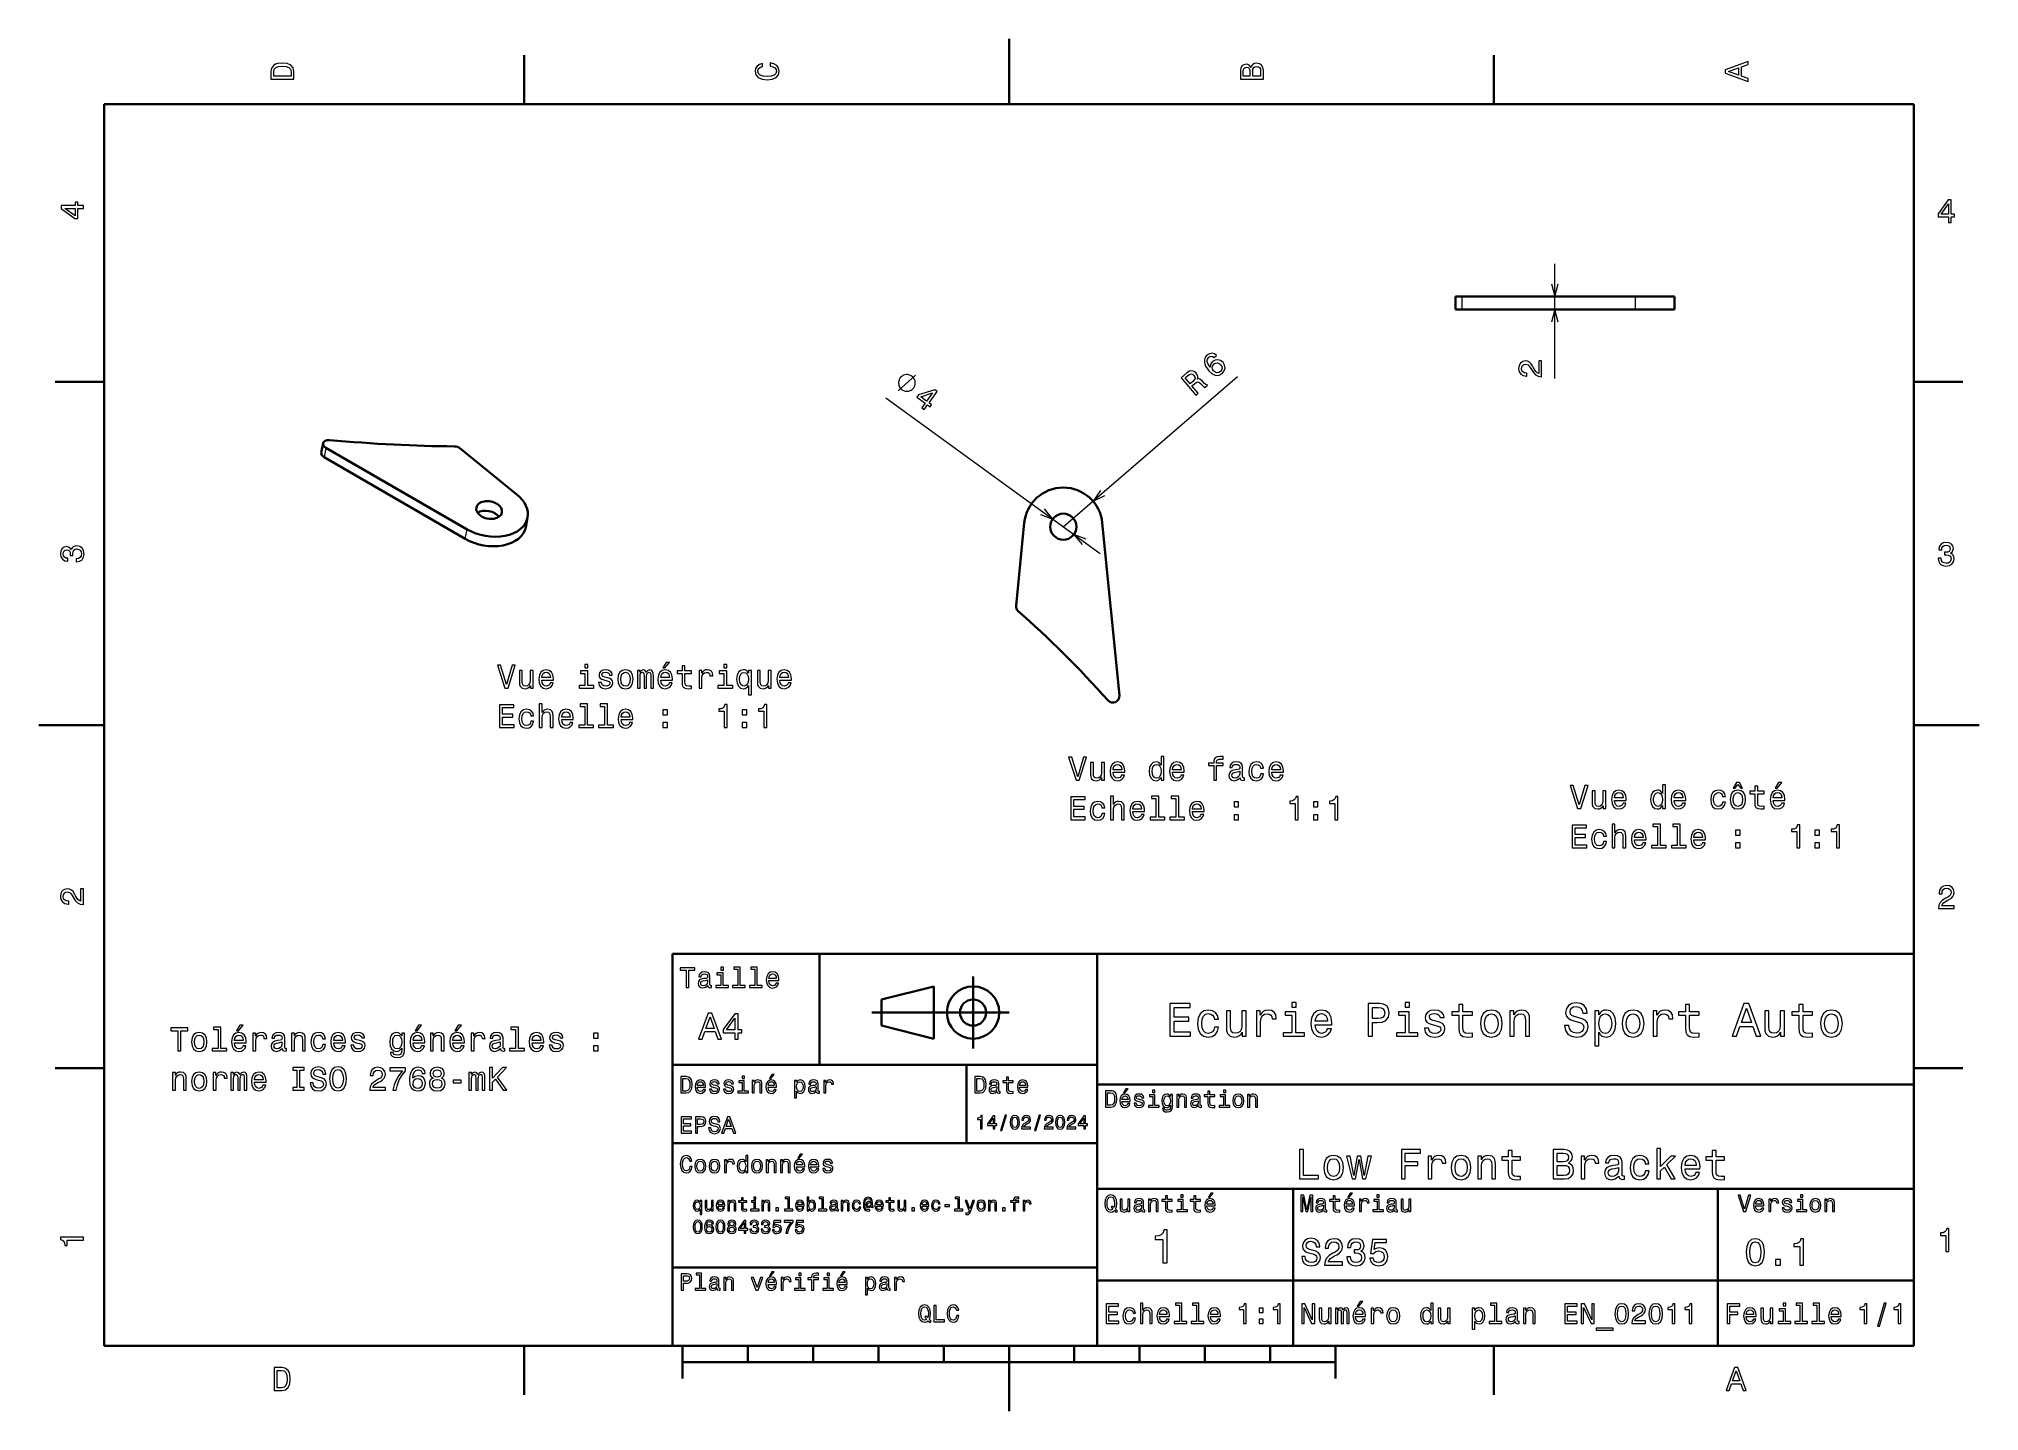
# Model space of a CAD drawing. Extents: x 0 to 297, y 0 to 210.
import ezdxf

# ---------------------------------------------------------------- set-up
doc = ezdxf.new("R2010")
doc.units = 0

msp = doc.modelspace()

# ---------------------------------------------------------------- linework, layer by layer
at = {"color": 7, "lineweight": 35, "ltscale": 0.25}
for p, q in [((148.5, 200), (148.5, 210)), ((10, 105), (0, 105)), ((287, 105), (297, 105)), ((192, 10), (192, 20)), ((148.5, 10), (148.5, 0))]:
    msp.add_line(p, q, dxfattribs=at)
at = {"color": 7, "lineweight": 35, "ltscale": 0.1875}
for p, q in [((74.300003, 200), (74.300003, 207.5)), ((222.699997, 200), (222.699997, 207.5)), ((10, 157.5), (2.5, 157.5)), ((287, 157.5), (294.5, 157.5)), ((10, 52.5), (2.5, 52.5)), ((287, 52.5), (294.5, 52.5)), ((74.300003, 10), (74.300003, 2.5)), ((222.699997, 10), (222.699997, 2.5))]:
    msp.add_line(p, q, dxfattribs=at)
at = {"color": 7, "lineweight": 35}
for p, q in [((287, 200), (10, 200)), ((10, 200), (10, 10)), ((287, 10), (287, 200)), ((244.370346, 170.556), (217.823196, 170.556)), ((244.370346, 168.556), (217.823196, 168.556)), ((65.266022, 133.473679), (43.660282, 145.966583)), ((65.554741, 134.937576), (43.949005, 147.430481)), ((162.783203, 135.932419), (165.405472, 109.515091)), ((97, 10), (97, 70)), ((97, 70), (287, 70)), ((162, 10), (162, 70)), ((287, 70), (287, 10)), ((127.5, 61), (148.5, 61)), ((97, 53), (162, 53)), ((162, 50), (287, 50)), ((97, 41), (162, 41)), ((162, 34), (287, 34)), ((257, 10), (257, 34)), ((97, 22), (162, 22)), ((162, 20), (287, 20)), ((10, 10), (287, 10)), ((97, 10), (287, 10)), ((98.5, 7.5), (198.5, 7.5))]:
    msp.add_line(p, q, dxfattribs=at)
at = {"color": 7, "lineweight": 13, "ltscale": 0.438651}
msp.add_line((232.029068, 158.009949), (232.029068, 175.556), dxfattribs=at)
at = {"color": 7, "lineweight": 35, "ltscale": 0.025}
for p, q in [((217.823196, 170.556), (216.823196, 170.556)), ((217.823196, 168.556), (216.823196, 168.556))]:
    msp.add_line(p, q, dxfattribs=at)
at = {"color": 7, "lineweight": 35, "ltscale": 0.05}
for p, q in [((216.823196, 170.556), (216.823196, 168.556)), ((250.370346, 168.556), (250.370346, 170.556))]:
    msp.add_line(p, q, dxfattribs=at)
at = {"color": 7, "lineweight": 13, "ltscale": 0.05}
for p, q in [((217.823196, 170.556), (217.823196, 168.556)), ((244.370346, 168.556), (244.370346, 170.556))]:
    msp.add_line(p, q, dxfattribs=at)
at = {"color": 7, "lineweight": 35, "ltscale": 0.149266}
for p, q in [((250.341003, 170.556), (244.370346, 170.556)), ((250.341003, 168.556), (244.370346, 168.556))]:
    msp.add_line(p, q, dxfattribs=at)
at = {"color": 7, "lineweight": 35, "ltscale": 0.000734}
for p, q in [((250.370346, 170.556), (250.341003, 170.556)), ((250.370346, 168.556), (250.341003, 168.556))]:
    msp.add_line(p, q, dxfattribs=at)
at = {"color": 7, "lineweight": 13}
for p, q in [((156.812561, 135.339752), (183.479477, 158.308975)), ((129.62851, 155.064728), (162.47818, 131.228714))]:
    msp.add_line(p, q, dxfattribs=at)
at = {"color": 7, "lineweight": 35, "ltscale": 0.037302}
for p, q in [((43.530739, 148.116699), (43.242012, 146.652802)), ((74.529617, 135.268951), (74.818344, 136.732849))]:
    msp.add_line(p, q, dxfattribs=at)
at = {"color": 7, "lineweight": 13, "ltscale": 0.037302}
for p, q in [((43.949005, 147.430481), (43.660282, 145.966583)), ((65.266022, 133.473679), (65.554741, 134.937576))]:
    msp.add_line(p, q, dxfattribs=at)
at = {"color": 7, "lineweight": 35, "ltscale": 0.281717}
msp.add_line((73.202881, 140.237671), (64.455963, 147.342239), dxfattribs=at)
at = {"color": 7, "lineweight": 35, "ltscale": 0.318147}
msp.add_line((150.841888, 135.932419), (149.584869, 123.268776), dxfattribs=at)
at = {"color": 7, "lineweight": 35, "ltscale": 0.425}
msp.add_line((119.5, 53), (119.5, 70), dxfattribs=at)
at = {"color": 7, "lineweight": 35, "ltscale": 0.275}
msp.add_line((143, 55.5), (143, 66.5), dxfattribs=at)
at = {"color": 7, "lineweight": 35, "ltscale": 0.206155}
for p, q in [((129, 63), (137, 65)), ((137, 57), (129, 59))]:
    msp.add_line(p, q, dxfattribs=at)
at = {"color": 7, "lineweight": 35, "ltscale": 0.1}
msp.add_line((129, 59), (129, 63), dxfattribs=at)
at = {"color": 7, "lineweight": 35, "ltscale": 0.2}
msp.add_line((137, 65), (137, 57), dxfattribs=at)
at = {"color": 7, "lineweight": 35, "ltscale": 0.3}
msp.add_line((142, 41), (142, 53), dxfattribs=at)
at = {"color": 7, "lineweight": 35, "ltscale": 0.35}
msp.add_line((192, 20), (192, 34), dxfattribs=at)
at = {"color": 7, "lineweight": 35, "ltscale": 0.125}
for p, q in [((98.5, 10), (98.5, 5)), ((198.5, 10), (198.5, 5))]:
    msp.add_line(p, q, dxfattribs=at)
at = {"color": 7, "lineweight": 35, "ltscale": 0.0625}
for p, q in [((108.5, 10), (108.5, 7.5)), ((118.5, 10), (118.5, 7.5)), ((128.5, 10), (128.5, 7.5)), ((138.5, 10), (138.5, 7.5)), ((158.5, 10), (158.5, 7.5)), ((168.5, 10), (168.5, 7.5)), ((178.5, 10), (178.5, 7.5)), ((188.5, 10), (188.5, 7.5))]:
    msp.add_line(p, q, dxfattribs=at)
at = {"color": 7, "lineweight": 13}
for points in [[(35.533215, 204.994965), (35.533215, 203.829971), (39.033215, 203.829971), (39.033215, 204.994965), (38.922264, 205.544678), (38.584366, 205.953171), (38.034657, 206.205338), (37.283215, 206.296112), (36.516644, 206.215424), (36.21405, 206.114563), (35.971977, 205.973343), (35.644165, 205.56485), (35.563473, 205.297562)], [(35.951801, 204.959656), (36.027451, 205.342941), (36.259438, 205.605194), (36.672985, 205.761536), (37.283215, 205.811966), (37.873272, 205.756485), (38.286816, 205.600143), (38.533936, 205.332855), (38.614628, 204.959656), (38.614628, 204.298996), (35.951801, 204.298996)], [(111.93206, 205.817017), (112.35569, 205.716141), (112.658287, 205.549713), (112.844887, 205.317734), (112.905403, 205.045395), (112.814629, 204.71759), (112.54229, 204.460388), (112.098488, 204.28891), (111.483215, 204.233429), (110.872986, 204.28891), (110.424141, 204.455338), (110.151802, 204.71254), (110.055984, 205.045395), (110.106415, 205.287476), (110.247627, 205.494247), (110.474571, 205.655624), (110.787247, 205.766571), (110.787247, 206.245682), (110.308144, 206.094391), (109.94503, 205.832138), (109.718086, 205.474075), (109.637398, 205.045395), (109.763474, 204.510818), (110.116501, 204.10231), (110.696472, 203.840057), (111.483215, 203.749283), (112.269958, 203.840057), (112.84993, 204.10231), (113.208, 204.510818), (113.329041, 205.045395), (113.233215, 205.51442), (112.965927, 205.892654), (112.527161, 206.159943), (111.93206, 206.301163)], [(185.542007, 205.630417), (185.249496, 205.983429), (185.052811, 206.074219), (184.81073, 206.104477), (184.432495, 206.03891), (184.160156, 205.842224), (183.993729, 205.524506), (183.933212, 205.080704), (183.933212, 203.835022), (187.433212, 203.835022), (187.433212, 205.151306), (187.36261, 205.620331), (187.155838, 205.968307), (186.828018, 206.185165), (186.384216, 206.260818), (186.08667, 206.215424), (185.839554, 206.094391), (185.65799, 205.897705)], [(185.385666, 204.984879), (185.385666, 204.298996), (184.351807, 204.298996), (184.351807, 205.025223), (184.382065, 205.297562), (184.472839, 205.489197), (184.629181, 205.605194), (184.86116, 205.645538), (185.093155, 205.600143), (185.254532, 205.479111), (185.355408, 205.272339)], [(187.014618, 205.095825), (187.014618, 204.298996), (185.809296, 204.298996), (185.809296, 205.050446), (185.844589, 205.368164), (185.9505, 205.595108), (186.132065, 205.731277), (186.394302, 205.776657), (186.671692, 205.731277), (186.863327, 205.605194), (186.979324, 205.393372)], [(261.633209, 203.466858), (261.633209, 203.930847), (260.604401, 204.298996), (260.604401, 205.695969), (261.633209, 206.064133), (261.633209, 206.538193), (258.128174, 205.257217), (258.128174, 204.742798)], [(260.17572, 204.460388), (258.632477, 205), (260.17572, 205.539627)], [(6.833213, 184.02739), (6.833213, 184.481277), (5.965778, 184.481277), (5.965778, 184.98056), (5.56232, 184.98056), (5.56232, 184.481277), (3.408862, 184.481277), (3.408862, 184.022339), (5.521974, 182.489197), (5.965778, 182.489197), (5.965778, 184.02739)], [(292.277374, 181.916794), (292.731262, 181.916794), (292.731262, 182.784225), (293.23056, 182.784225), (293.23056, 183.187683), (292.731262, 183.187683), (292.731262, 185.341141), (292.272339, 185.341141), (290.739197, 183.228027), (290.739197, 182.784225), (292.277374, 182.784225)], [(291.162842, 183.187683), (292.277374, 184.756134), (292.277374, 183.187683)], [(5.56232, 182.912827), (3.993876, 184.02739), (5.56232, 184.02739)], [(180.272446, 161.560913), (179.933243, 161.807892), (179.567627, 161.892334), (179.182724, 161.813736), (178.80368, 161.573776), (178.601257, 161.352829), (178.468918, 161.112381), (178.398987, 160.84581), (178.398605, 160.552612), (178.464996, 160.243698), (178.60144, 159.915283), (178.807968, 159.567322), (179.085602, 159.214081), (179.61412, 158.724136), (180.14035, 158.491821), (180.646301, 158.514923), (181.128098, 158.790146), (181.439514, 159.178177), (181.567581, 159.601334), (181.507446, 160.042084), (181.263016, 160.45723), (180.885376, 160.764282), (180.469345, 160.89183), (180.046631, 160.833923), (179.657715, 160.605423), (179.360535, 160.216324), (179.276825, 159.764832), (178.972107, 160.234528), (178.834366, 160.641724), (178.866913, 160.982605), (179.074097, 161.267548), (179.291473, 161.40155), (179.505798, 161.446365), (179.716522, 161.394913), (179.920898, 161.258102)], [(180.89566, 160.134155), (181.060974, 159.857208), (181.111969, 159.581635), (181.045334, 159.311249), (180.864258, 159.08873), (180.605896, 158.932755), (180.331909, 158.903091), (180.06311, 158.991058), (179.821381, 159.202179), (179.655518, 159.472), (179.607819, 159.743759), (179.68486, 160.009796), (179.885559, 160.25589), (180.128113, 160.391586), (180.387878, 160.422302), (180.649567, 160.334854)], [(230.029068, 158.297409), (230.029068, 160.703018), (229.595352, 160.703018), (229.595352, 158.801727), (229.358322, 158.907639), (229.161636, 159.089188), (228.803574, 159.648987), (228.652267, 159.946533), (228.43541, 160.279388), (228.183258, 160.516418), (227.885696, 160.652588), (227.547806, 160.703018), (227.124176, 160.617294), (226.791321, 160.380264), (226.579498, 160.017151), (226.50386, 159.548126), (226.589584, 159.06398), (226.82663, 158.695816), (227.204865, 158.458786), (227.704147, 158.378098), (227.77475, 158.378098), (227.77475, 158.837036), (227.734406, 158.837036), (227.391464, 158.882416), (227.139297, 159.018585), (226.977921, 159.235443), (226.92244, 159.522903), (226.97287, 159.815414), (227.098953, 160.032272), (227.295639, 160.173492), (227.542755, 160.223923), (227.77475, 160.188614), (227.971436, 160.092789), (228.142899, 159.931412), (228.294205, 159.709503), (228.455582, 159.411957), (228.768265, 158.917725), (229.10112, 158.569733), (229.504578, 158.362961), (230.013947, 158.297409)], [(133.908249, 156.592514), (133.976776, 156.686935), (134.066589, 156.910049), (134.122147, 157.085953), (134.143448, 157.21463), (134.15181, 157.424789), (134.112946, 157.66922), (134.03981, 157.866409), (133.979645, 157.982147), (133.872269, 158.132141), (133.717667, 158.316376), (133.623245, 158.384903), (133.528809, 158.453415), (133.305695, 158.543243), (133.129807, 158.598801), (133.001114, 158.620102), (132.790955, 158.628448), (132.546539, 158.589584), (132.349335, 158.516464), (132.233612, 158.456299), (132.083618, 158.348907), (131.899368, 158.194321), (131.830856, 158.099884), (131.762329, 158.005463), (131.672516, 157.782349), (131.616959, 157.606445), (131.595642, 157.477768), (131.587296, 157.267609), (131.62616, 157.023193), (131.699295, 156.825989), (131.75946, 156.710251), (131.866837, 156.560272), (132.021439, 156.376022), (132.11586, 156.307495), (132.210297, 156.238983), (132.433395, 156.14917), (132.609299, 156.093597), (132.737991, 156.072296), (132.948151, 156.06395), (133.192566, 156.102814), (133.389771, 156.175934), (133.505493, 156.236115), (133.655487, 156.343491), (133.839737, 156.498077)], [(177.113907, 155.465698), (177.469269, 155.77179), (176.504913, 156.891388), (176.867935, 157.204071), (177.145294, 157.422989), (177.359497, 157.514313), (177.559814, 157.467209), (177.792221, 157.274673), (178.107544, 156.94722), (178.324661, 156.741516), (178.485718, 156.647278), (178.886932, 156.992859), (178.824402, 157.06546), (178.644348, 157.096756), (178.442627, 157.269135), (178.047256, 157.674057), (177.709122, 157.935272), (177.53566, 157.958923), (177.335556, 157.913025), (177.406128, 158.140213), (177.397919, 158.366119), (177.321884, 158.593491), (177.17038, 158.815765), (176.840408, 159.090652), (176.480209, 159.199738), (176.102936, 159.127716), (175.716248, 158.88118), (174.829727, 158.117584)], [(175.896652, 158.470795), (176.14949, 158.648651), (176.376343, 158.71756), (176.594711, 158.672699), (176.81012, 158.492157), (176.962799, 158.23761), (176.974838, 158.014999), (176.858307, 157.794815), (176.634018, 157.568359), (176.225159, 157.216187), (175.464859, 158.098877)], [(135.143021, 153.534393), (135.510376, 153.267838), (136.019821, 153.96991), (136.42392, 153.676697), (136.660873, 154.003235), (136.25676, 154.296463), (137.521469, 156.039429), (137.150024, 156.308945), (134.668121, 155.499054), (134.407486, 155.139847), (135.652451, 154.236481)], [(134.987305, 155.21759), (136.810532, 155.832489), (135.889404, 154.563034)], [(5.73379, 129.979111), (5.769093, 129.979111), (6.253242, 130.059799), (6.616354, 130.296829), (6.848343, 130.670029), (6.934078, 131.164276), (6.848343, 131.688766), (6.626441, 132.082138), (6.273415, 132.334305), (5.819525, 132.425079), (5.521974, 132.384735), (5.279899, 132.273788), (5.0933, 132.092224), (4.957133, 131.850143), (4.684798, 132.177963), (4.251081, 132.293961), (3.857709, 132.218307), (3.560158, 132.00145), (3.373559, 131.648422), (3.307997, 131.164276), (3.388689, 130.710388), (3.610591, 130.362396), (3.963617, 130.135452), (4.432637, 130.059799), (4.46794, 130.059799), (4.46794, 130.508652), (4.145173, 130.548996), (3.913184, 130.680115), (3.771974, 130.891937), (3.721542, 131.189484), (3.761888, 131.451736), (3.867795, 131.643372), (4.039265, 131.759369), (4.271254, 131.804764), (4.518372, 131.759369), (4.684798, 131.638336), (4.785663, 131.426514), (4.815922, 131.139053), (4.810879, 130.942368), (5.209294, 130.942368), (5.199208, 131.189484), (5.244596, 131.507217), (5.365634, 131.744247), (5.56232, 131.885452), (5.819525, 131.935883), (6.112032, 131.880417), (6.328891, 131.734161), (6.465058, 131.502167), (6.510447, 131.194534), (6.460014, 130.876801), (6.308718, 130.644821), (6.066643, 130.498566), (5.73379, 130.443085)], [(290.729126, 130.51622), (290.729126, 130.480911), (290.809814, 129.996765), (291.046844, 129.633652), (291.420044, 129.401657), (291.914276, 129.315933), (292.438782, 129.401657), (292.832153, 129.623566), (293.08429, 129.976593), (293.175079, 130.430481), (293.134735, 130.728027), (293.023773, 130.970108), (292.842224, 131.156708), (292.600159, 131.292877), (292.927948, 131.565216), (293.043945, 131.998932), (292.968292, 132.392303), (292.751434, 132.68985), (292.398407, 132.87645), (291.914276, 132.942017), (291.460388, 132.861313), (291.112396, 132.63942), (290.885468, 132.286392), (290.809814, 131.817368), (290.809814, 131.782074), (291.258636, 131.782074), (291.299011, 132.104828), (291.430115, 132.336823), (291.641937, 132.478027), (291.939484, 132.528473), (292.201721, 132.488113), (292.393372, 132.382217), (292.509369, 132.210739), (292.554749, 131.97876), (292.509369, 131.731628), (292.388336, 131.565216), (292.176514, 131.46434), (291.889069, 131.434082), (291.692383, 131.439133), (291.692383, 131.04071), (291.939484, 131.050797), (292.257202, 131.005417), (292.494232, 130.884369), (292.635468, 130.687683), (292.685883, 130.430481), (292.630402, 130.13797), (292.484161, 129.921112), (292.252167, 129.784943), (291.944519, 129.739563), (291.626801, 129.789993), (291.394806, 129.941284), (291.248566, 130.183365), (291.193085, 130.51622)], [(72.457901, 114.15799), (71.580383, 111.177444), (70.677643, 114.15799), (70.19854, 114.15799), (71.328224, 110.652946), (71.832542, 110.652946), (72.937012, 114.15799)], [(75.660355, 113.36116), (75.216553, 113.36116), (75.216553, 111.79776), (75.166115, 111.434647), (75.019867, 111.172401), (74.792915, 111.011017), (74.495369, 110.960587), (74.258339, 111.000931), (74.10704, 111.121964), (74.021301, 111.328735), (74.001129, 111.621246), (74.001129, 113.36116), (73.557327, 113.36116), (73.557327, 111.580902), (73.572456, 111.222832), (73.668282, 110.925278), (73.960785, 110.652946), (74.42981, 110.557129), (74.681969, 110.59243), (74.898827, 110.683205), (75.085426, 110.839546), (75.236725, 111.06649), (75.236725, 110.652946), (75.660355, 110.652946)], [(76.996811, 111.878448), (78.772026, 111.878448), (78.777069, 112.08522), (78.696373, 112.665192), (78.474472, 113.098915), (78.121445, 113.36116), (77.652428, 113.456978), (77.193497, 113.356117), (76.840469, 113.073692), (76.613525, 112.614761), (76.532829, 112.009575), (76.608482, 111.389259), (76.835426, 110.935364), (77.183411, 110.652946), (77.637299, 110.557129), (78.03067, 110.622688), (78.353439, 110.794159), (78.590469, 111.06649), (78.726639, 111.429604), (78.287872, 111.429604), (78.197098, 111.227875), (78.065971, 111.076576), (77.692772, 110.955544), (77.405312, 111.011017), (77.188454, 111.187531), (77.047241, 111.474991), (76.996811, 111.863319)], [(76.996811, 112.251648), (77.052284, 112.599632), (77.188454, 112.856834), (77.395226, 113.013176), (77.667557, 113.068649), (77.934845, 113.013176), (78.141624, 112.856834), (78.2677, 112.599632), (78.313095, 112.251648)], [(84.037155, 111.026146), (84.037155, 113.270378), (82.897385, 113.270378), (82.897385, 112.892143), (83.593353, 112.892143), (83.593353, 111.026146), (82.68557, 111.026146), (82.68557, 110.652946), (84.955025, 110.652946), (84.955025, 111.026146)], [(84.052284, 114.273987), (83.583267, 114.273987), (83.583267, 113.769661), (84.052284, 113.769661)], [(87.042923, 112.231476), (86.614243, 112.332344), (86.296524, 112.448334), (86.190613, 112.685364), (86.220871, 112.851791), (86.326782, 112.972832), (86.498245, 113.048477), (86.745369, 113.078735), (86.982399, 113.048477), (87.168999, 112.957703), (87.290039, 112.821533), (87.340469, 112.639977), (87.774185, 112.639977), (87.774185, 112.650063), (87.69854, 112.977875), (87.491768, 113.235077), (87.168999, 113.396461), (86.745369, 113.456978), (86.316696, 113.396461), (86.004013, 113.230034), (85.807327, 112.982918), (85.746811, 112.670235), (85.792198, 112.367645), (85.933411, 112.15583), (86.165398, 112.004532), (86.503296, 111.898621), (86.997528, 111.777588), (87.300125, 111.651505), (87.380814, 111.550644), (87.411072, 111.399345), (87.365685, 111.212746), (87.244644, 111.071533), (87.047958, 110.980759), (86.785713, 110.9505), (86.508339, 110.980759), (86.30661, 111.086662), (86.170441, 111.258133), (86.11496, 111.495163), (85.686287, 111.495163), (85.756897, 111.091705), (85.963669, 110.799202), (86.291473, 110.622688), (86.745369, 110.557129), (87.219429, 110.622688), (87.567413, 110.799202), (87.779228, 111.081619), (87.854874, 111.449776), (87.7994, 111.767502), (87.643066, 111.98436), (87.385857, 112.125572)], [(88.621445, 112.004532), (88.702141, 111.389259), (88.934128, 110.935364), (89.302284, 110.652946), (89.796524, 110.557129), (90.285713, 110.652946), (90.65387, 110.930321), (90.885857, 111.384216), (90.971588, 112.004532), (90.885857, 112.619804), (90.65387, 113.078735), (90.285713, 113.356117), (89.796524, 113.456978), (89.302284, 113.356117), (88.934128, 113.073692), (88.702141, 112.619804)], [(89.07534, 112.009575), (89.120728, 112.463463), (89.26194, 112.791275), (89.488884, 112.993004), (89.796524, 113.063606), (90.099113, 112.993004), (90.326057, 112.796318), (90.46727, 112.463463), (90.5177, 112.009575), (90.46727, 111.550644), (90.326057, 111.217789), (90.099113, 111.01606), (89.796524, 110.9505), (89.488884, 111.01606), (89.26194, 111.217789), (89.120728, 111.550644)], [(91.612083, 110.652946), (92.020584, 110.652946), (92.020584, 112.463463), (92.045799, 112.735802), (92.121452, 112.932487), (92.237442, 113.048477), (92.388741, 113.093872), (92.509781, 113.05352), (92.590469, 112.95266), (92.630814, 112.781189), (92.645943, 112.554245), (92.645943, 110.652946), (93.029228, 110.652946), (93.029228, 112.463463), (93.054443, 112.730759), (93.130096, 112.927444), (93.251129, 113.048477), (93.402428, 113.093872), (93.523468, 113.05352), (93.604156, 112.95266), (93.654587, 112.554245), (93.654587, 110.652946), (94.063095, 110.652946), (94.063095, 112.523987), (94.037872, 112.912315), (93.957184, 113.209862), (93.795799, 113.391418), (93.533554, 113.456978), (93.225914, 113.356117), (92.988884, 113.063606), (92.802284, 113.351074), (92.489609, 113.456978), (92.202141, 113.356117), (92.005455, 113.073692), (92.005455, 113.36116), (91.612083, 113.36116)], [(95.212952, 111.878448), (96.988159, 111.878448), (96.99321, 112.08522), (96.912514, 112.665192), (96.690613, 113.098915), (96.337585, 113.36116), (95.868568, 113.456978), (95.409637, 113.356117), (95.05661, 113.073692), (94.829666, 112.614761), (94.74897, 112.009575), (94.824615, 111.389259), (95.051559, 110.935364), (95.399551, 110.652946), (95.853439, 110.557129), (96.246811, 110.622688), (96.56958, 110.794159), (96.80661, 111.06649), (96.942772, 111.429604), (96.504013, 111.429604), (96.413239, 111.227875), (96.282112, 111.076576), (95.908913, 110.955544), (95.621445, 111.011017), (95.404587, 111.187531), (95.263382, 111.474991), (95.212952, 111.863319)], [(95.212952, 112.251648), (95.268425, 112.599632), (95.404587, 112.856834), (95.611359, 113.013176), (95.883698, 113.068649), (96.150986, 113.013176), (96.357758, 112.856834), (96.483841, 112.599632), (96.529228, 112.251648)], [(95.520584, 113.729317), (95.81813, 113.729317), (96.519142, 114.586662), (96.024902, 114.586662)], [(98.455742, 112.892143), (98.455742, 111.535515), (98.486, 111.096748), (98.627213, 110.794159), (98.90963, 110.617645), (99.388741, 110.557129), (99.913239, 110.582344), (99.913239, 110.96563), (99.529953, 110.935364), (99.181969, 110.975716), (98.995369, 111.101791), (98.914673, 111.313606), (98.899544, 111.61116), (98.899544, 112.892143), (99.913239, 112.892143), (99.913239, 113.270378), (98.899544, 113.270378), (98.899544, 114.062172), (98.455742, 114.062172), (98.455742, 113.270378), (97.689171, 113.270378), (97.689171, 112.892143)], [(101.063087, 110.652946), (101.506897, 110.652946), (101.506897, 112.201218), (101.552284, 112.574417), (101.688446, 112.841705), (101.910355, 113.00309), (102.207901, 113.058563), (102.42981, 113.023262), (102.59623, 112.922401), (102.697098, 112.750931), (102.732399, 112.518944), (103.181244, 112.518944), (103.120728, 112.927444), (102.9543, 113.219948), (102.676926, 113.396461), (102.298676, 113.456978), (102.041473, 113.416634), (101.819572, 113.315773), (101.622887, 113.144302), (101.466545, 112.912315), (101.466545, 113.36116), (101.063087, 113.36116)], [(105.289314, 111.026146), (105.289314, 113.270378), (104.149544, 113.270378), (104.149544, 112.892143), (104.845505, 112.892143), (104.845505, 111.026146), (103.937729, 111.026146), (103.937729, 110.652946), (106.207184, 110.652946), (106.207184, 111.026146)], [(105.304443, 114.273987), (104.835419, 114.273987), (104.835419, 113.769661), (105.304443, 113.769661)], [(108.632973, 112.942574), (108.476631, 113.169518), (108.300125, 113.330902), (108.093346, 113.421677), (107.856316, 113.456978), (107.427643, 113.356117), (107.094788, 113.073692), (106.87793, 112.619804), (106.802277, 112.009575), (106.87793, 111.394302), (107.094788, 110.940407), (107.427643, 110.652946), (107.856316, 110.557129), (108.093346, 110.587387), (108.295074, 110.673119), (108.471588, 110.82946), (108.632973, 111.06649), (108.632973, 109.603958), (109.076782, 109.603958), (109.076782, 113.36116), (108.632973, 113.36116)], [(107.256172, 112.009575), (107.301559, 112.45842), (107.442772, 112.786232), (107.654587, 112.987961), (107.931961, 113.058563), (108.224472, 112.987961), (108.446373, 112.791275), (108.577499, 112.463463), (108.62793, 112.009575), (108.577499, 111.550644), (108.446373, 111.222832), (108.224472, 111.021103), (107.931961, 110.955544), (107.654587, 111.021103), (107.442772, 111.222832), (107.301559, 111.555687)], [(112.092621, 113.36116), (111.648819, 113.36116), (111.648819, 111.79776), (111.598389, 111.434647), (111.452133, 111.172401), (111.225189, 111.011017), (110.927643, 110.960587), (110.690613, 111.000931), (110.539307, 111.121964), (110.453575, 111.328735), (110.433403, 111.621246), (110.433403, 113.36116), (109.989601, 113.36116), (109.989601, 111.580902), (110.00473, 111.222832), (110.100555, 110.925278), (110.393059, 110.652946), (110.862076, 110.557129), (111.114243, 110.59243), (111.3311, 110.683205), (111.5177, 110.839546), (111.668991, 111.06649), (111.668991, 110.652946), (112.092621, 110.652946)], [(113.429077, 111.878448), (115.2043, 111.878448), (115.209335, 112.08522), (115.128647, 112.665192), (114.906746, 113.098915), (114.553719, 113.36116), (114.084702, 113.456978), (113.625763, 113.356117), (113.272736, 113.073692), (113.045792, 112.614761), (112.965103, 112.009575), (113.040756, 111.389259), (113.2677, 110.935364), (113.615677, 110.652946), (114.069565, 110.557129), (114.462944, 110.622688), (114.785706, 110.794159), (115.022736, 111.06649), (115.158905, 111.429604), (114.720146, 111.429604), (114.629364, 111.227875), (114.498245, 111.076576), (114.125046, 110.955544), (113.837585, 111.011017), (113.620728, 111.187531), (113.479507, 111.474991), (113.429077, 111.863319)], [(113.429077, 112.251648), (113.484558, 112.599632), (113.620728, 112.856834), (113.827499, 113.013176), (114.099831, 113.068649), (114.367126, 113.013176), (114.573898, 112.856834), (114.699974, 112.599632), (114.745361, 112.251648)], [(70.521301, 104.606117), (72.740326, 104.606117), (72.740326, 105.029747), (70.985283, 105.029747), (70.985283, 106.214905), (72.548683, 106.214905), (72.548683, 106.633492), (70.985283, 106.633492), (70.985283, 107.682487), (72.699982, 107.682487), (72.699982, 108.106117), (70.521301, 108.106117)], [(75.297241, 106.416634), (75.736, 106.416634), (75.645226, 106.820091), (75.428368, 107.137817), (75.090469, 107.334503), (74.651711, 107.410149), (74.167557, 107.309288), (73.7994, 107.026863), (73.567413, 106.567932), (73.486725, 105.95266), (73.56237, 105.34243), (73.789314, 104.888535), (74.147385, 104.606117), (74.636581, 104.5103), (75.070297, 104.585945), (75.408188, 104.79776), (75.640182, 105.130615), (75.741043, 105.574417), (75.317413, 105.574417), (75.241768, 105.292), (75.100555, 105.080177), (74.898827, 104.949059), (74.651711, 104.908714), (74.34407, 104.974274), (74.122169, 105.176003), (73.986, 105.503815), (73.940613, 105.967789), (73.986, 106.421677), (74.127213, 106.749489), (74.354156, 106.951218), (74.651711, 107.02182), (74.913956, 106.976433), (75.110641, 106.860443), (75.241768, 106.6688)], [(76.608482, 104.606117), (77.052284, 104.606117), (77.052284, 106.169518), (77.097672, 106.527588), (77.243927, 106.789833), (77.470871, 106.951218), (77.773468, 107.011734), (78.015541, 106.961304), (78.16684, 106.825134), (78.242485, 106.59819), (78.2677, 106.295601), (78.2677, 104.606117), (78.711502, 104.606117), (78.711502, 106.386375), (78.69133, 106.744446), (78.600555, 107.042), (78.303001, 107.314331), (77.839027, 107.410149), (77.586868, 107.374847), (77.37001, 107.27903), (77.188454, 107.127731), (77.052284, 106.920959), (77.052284, 108.227158), (76.608482, 108.227158)], [(80.032829, 105.831619), (81.808044, 105.831619), (81.813095, 106.038391), (81.732399, 106.618362), (81.510498, 107.052086), (81.157471, 107.314331), (80.688454, 107.410149), (80.229515, 107.309288), (79.876495, 107.026863), (79.649544, 106.567932), (79.568855, 105.962746), (79.644501, 105.34243), (79.871445, 104.888535), (80.219429, 104.606117), (80.673325, 104.5103), (81.066696, 104.575859), (81.389458, 104.74733), (81.626495, 105.019661), (81.762657, 105.382774), (81.323898, 105.382774), (81.233124, 105.181046), (81.101997, 105.029747), (80.728798, 104.908714), (80.44133, 104.964188), (80.224472, 105.140701), (80.083267, 105.428162), (80.032829, 105.81649)], [(80.032829, 106.204819), (80.08831, 106.552803), (80.224472, 106.810005), (80.431244, 106.966347), (80.703583, 107.02182), (80.970871, 106.966347), (81.177643, 106.810005), (81.303726, 106.552803), (81.349113, 106.204819)], [(83.563095, 107.853958), (83.563095, 104.979317), (82.650269, 104.979317), (82.650269, 104.606117), (84.914673, 104.606117), (84.914673, 104.979317), (84.006897, 104.979317), (84.006897, 108.227158), (82.867126, 108.227158), (82.867126, 107.853958)], [(86.599113, 107.853958), (86.599113, 104.979317), (85.686287, 104.979317), (85.686287, 104.606117), (87.950699, 104.606117), (87.950699, 104.979317), (87.042923, 104.979317), (87.042923, 108.227158), (85.903152, 108.227158), (85.903152, 107.853958)], [(89.1409, 105.831619), (90.916115, 105.831619), (90.921158, 106.038391), (90.840469, 106.618362), (90.618568, 107.052086), (90.265541, 107.314331), (89.796524, 107.410149), (89.337585, 107.309288), (88.984558, 107.026863), (88.757614, 106.567932), (88.676926, 105.962746), (88.752571, 105.34243), (88.979515, 104.888535), (89.327499, 104.606117), (89.781387, 104.5103), (90.174759, 104.575859), (90.497528, 104.74733), (90.734558, 105.019661), (90.870728, 105.382774), (90.431969, 105.382774), (90.341187, 105.181046), (90.210068, 105.029747), (89.836868, 104.908714), (89.5494, 104.964188), (89.332542, 105.140701), (89.19133, 105.428162), (89.1409, 105.81649)], [(89.1409, 106.204819), (89.196381, 106.552803), (89.332542, 106.810005), (89.539314, 106.966347), (89.811653, 107.02182), (90.078941, 106.966347), (90.285713, 106.810005), (90.411797, 106.552803), (90.457184, 106.204819)], [(95.520584, 106.562889), (96.216553, 106.562889), (96.216553, 107.314331), (95.520584, 107.314331)], [(104.885857, 104.606117), (105.344788, 104.606117), (105.344788, 108.131332), (105.001846, 108.131332), (104.911072, 107.8237), (104.729515, 107.616928), (104.452133, 107.495888), (104.068848, 107.455544), (104.068848, 107.097473), (104.885857, 107.097473)], [(107.664673, 106.562889), (108.360641, 106.562889), (108.360641, 107.314331), (107.664673, 107.314331)], [(110.957901, 104.606117), (111.416832, 104.606117), (111.416832, 108.131332), (111.073898, 108.131332), (110.983116, 107.8237), (110.801559, 107.616928), (110.524185, 107.495888), (110.1409, 107.455544), (110.1409, 107.097473), (110.957901, 107.097473)], [(95.520584, 104.606117), (96.216553, 104.606117), (96.216553, 105.357559), (95.520584, 105.357559)], [(107.664673, 104.606117), (108.360641, 104.606117), (108.360641, 105.357559), (107.664673, 105.357559)], [(159.890701, 100.064728), (159.013168, 97.084183), (158.110443, 100.064728), (157.631332, 100.064728), (158.761017, 96.559685), (159.265335, 96.559685), (160.369797, 100.064728)], [(163.09314, 99.267899), (162.649338, 99.267899), (162.649338, 97.704498), (162.598907, 97.341385), (162.452652, 97.07914), (162.225708, 96.917755), (161.928162, 96.867325), (161.691132, 96.907669), (161.539825, 97.028702), (161.454102, 97.235474), (161.433929, 97.527985), (161.433929, 99.267899), (160.990112, 99.267899), (160.990112, 97.48764), (161.005249, 97.12957), (161.101074, 96.832016), (161.393585, 96.559685), (161.862595, 96.463867), (162.114761, 96.499168), (162.331619, 96.589943), (162.518219, 96.746284), (162.66951, 96.973228), (162.66951, 96.559685), (163.09314, 96.559685)], [(164.429596, 97.785187), (166.204819, 97.785187), (166.209854, 97.991959), (166.129166, 98.57193), (165.907272, 99.005653), (165.554245, 99.267899), (165.08522, 99.363716), (164.626282, 99.262856), (164.273254, 98.980431), (164.04631, 98.5215), (163.965622, 97.916313), (164.041275, 97.295998), (164.268219, 96.842102), (164.616196, 96.559685), (165.070099, 96.463867), (165.46347, 96.529427), (165.786224, 96.700897), (166.023254, 96.973228), (166.159424, 97.336342), (165.720673, 97.336342), (165.629883, 97.134613), (165.498764, 96.983315), (165.125565, 96.862282), (164.838104, 96.917755), (164.621246, 97.094269), (164.480026, 97.381729), (164.429596, 97.770058)], [(164.429596, 98.158386), (164.485077, 98.506371), (164.621246, 98.763573), (164.828018, 98.919914), (165.100357, 98.975388), (165.367645, 98.919914), (165.574417, 98.763573), (165.7005, 98.506371), (165.74588, 98.158386)], [(171.777588, 96.978271), (171.777588, 96.559685), (172.22139, 96.559685), (172.22139, 100.180725), (171.782623, 100.180725), (171.782623, 98.854355), (171.444733, 99.23764), (171.237961, 99.328415), (171.000931, 99.363716), (170.57225, 99.262856), (170.239395, 98.980431), (170.022537, 98.526543), (169.946899, 97.916313), (170.022537, 97.306084), (170.239395, 96.847145), (170.57225, 96.559685), (171.000931, 96.463867), (171.237961, 96.499168), (171.449768, 96.589943)], [(171.076569, 98.965302), (171.36908, 98.894699), (171.590988, 98.698013), (171.722107, 98.370201), (171.772537, 97.916313), (171.722107, 97.457382), (171.590988, 97.12957), (171.36908, 96.927841), (171.076569, 96.862282), (170.799194, 96.927841), (170.587387, 97.12957), (170.446167, 97.462425), (170.400787, 97.916313), (170.446167, 98.365158), (170.587387, 98.69297), (170.799194, 98.894699)], [(173.537674, 97.785187), (175.312881, 97.785187), (175.317932, 97.991959), (175.237244, 98.57193), (175.015335, 99.005653), (174.662308, 99.267899), (174.193298, 99.363716), (173.73436, 99.262856), (173.381332, 98.980431), (173.154388, 98.5215), (173.0737, 97.916313), (173.149338, 97.295998), (173.376282, 96.842102), (173.724274, 96.559685), (174.178162, 96.463867), (174.571533, 96.529427), (174.894302, 96.700897), (175.131332, 96.973228), (175.267502, 97.336342), (174.828735, 97.336342), (174.737961, 97.134613), (174.606842, 96.983315), (174.233643, 96.862282), (173.946167, 96.917755), (173.729309, 97.094269), (173.588104, 97.381729), (173.537674, 97.770058)], [(173.537674, 98.158386), (173.59314, 98.506371), (173.729309, 98.763573), (173.936081, 98.919914), (174.20842, 98.975388), (174.475708, 98.919914), (174.68248, 98.763573), (174.808563, 98.506371), (174.853958, 98.158386)], [(179.83667, 98.798882), (179.83667, 96.559685), (180.280472, 96.559685), (180.280472, 98.798882), (181.289108, 98.798882), (181.289108, 99.177116), (180.280472, 99.177116), (180.280472, 99.343544), (180.315765, 99.545273), (180.431763, 99.681442), (180.628448, 99.762131), (180.910873, 99.792397), (181.289108, 99.772224), (181.289108, 100.155502), (180.809998, 100.180725), (180.376282, 100.13533), (180.0737, 99.999168), (179.892136, 99.762131), (179.83667, 99.42424), (179.83667, 99.177116), (179.024704, 99.177116), (179.024704, 98.798882)], [(183.866196, 96.912712), (183.866196, 96.897583), (183.891418, 96.726112), (183.967072, 96.605072), (184.28479, 96.509254), (184.531906, 96.549599), (184.531906, 96.89254), (184.425995, 96.877411), (184.28479, 96.94297), (184.259567, 97.144699), (184.259567, 98.546715), (184.199051, 98.904785), (184.022537, 99.156944), (183.714905, 99.308243), (183.281189, 99.363716), (182.857559, 99.3032), (182.544876, 99.131729), (182.34819, 98.864441), (182.282623, 98.511414), (182.282623, 98.481155), (182.681046, 98.481155), (182.716339, 98.69297), (182.827301, 98.844269), (183.00885, 98.935043), (183.266052, 98.970345), (183.513184, 98.945129), (183.689682, 98.869484), (183.795593, 98.738358), (183.830902, 98.556801), (183.81073, 98.344986), (183.730042, 98.239082), (183.528305, 98.188644), (183.150055, 98.1483), (182.716339, 98.057526), (182.408707, 97.896141), (182.227158, 97.643982), (182.171677, 97.270782), (182.222107, 96.937927), (182.378448, 96.690811), (182.630615, 96.53447), (182.978592, 96.478996), (183.447617, 96.5849)], [(187.018219, 98.370201), (187.45697, 98.370201), (187.366196, 98.773659), (187.149338, 99.091385), (186.811447, 99.288071), (186.372681, 99.363716), (185.888535, 99.262856), (185.520386, 98.980431), (185.288391, 98.5215), (185.207703, 97.906227), (185.283356, 97.295998), (185.510284, 96.842102), (185.868362, 96.559685), (186.357559, 96.463867), (186.791275, 96.539513), (187.129166, 96.751328), (187.36116, 97.084183), (187.462021, 97.527985), (187.038391, 97.527985), (186.962738, 97.245567), (186.821533, 97.033745), (186.619797, 96.902626), (186.372681, 96.862282), (186.065048, 96.927841), (185.84314, 97.12957), (185.70697, 97.457382), (185.661591, 97.921356), (185.70697, 98.375244), (185.84819, 98.703056), (186.075134, 98.904785), (186.372681, 98.975388), (186.634933, 98.93), (186.831619, 98.814011), (186.962738, 98.622368)], [(188.717789, 97.785187), (190.492996, 97.785187), (190.498047, 97.991959), (190.417358, 98.57193), (190.19545, 99.005653), (189.842422, 99.267899), (189.373398, 99.363716), (188.914474, 99.262856), (188.561447, 98.980431), (188.334503, 98.5215), (188.253815, 97.916313), (188.329453, 97.295998), (188.556396, 96.842102), (188.904388, 96.559685), (189.358276, 96.463867), (189.751648, 96.529427), (190.074417, 96.700897), (190.311447, 96.973228), (190.447617, 97.336342), (190.00885, 97.336342), (189.918076, 97.134613), (189.786957, 96.983315), (189.413757, 96.862282), (189.126282, 96.917755), (188.909424, 97.094269), (188.768219, 97.381729), (188.717789, 97.770058)], [(188.717789, 98.158386), (188.773254, 98.506371), (188.909424, 98.763573), (189.116196, 98.919914), (189.388535, 98.975388), (189.655823, 98.919914), (189.862595, 98.763573), (189.988678, 98.506371), (190.034058, 98.158386)], [(183.815765, 97.507813), (183.755249, 97.245567), (183.593872, 97.043831), (183.351791, 96.912712), (183.054245, 96.867325), (182.862595, 96.89254), (182.726425, 96.973228), (182.640701, 97.114441), (182.615479, 97.311127), (182.635651, 97.48764), (182.716339, 97.613716), (183.039108, 97.754929), (183.447617, 97.815445), (183.815765, 97.936485)], [(236.654541, 95.747551), (235.777008, 92.767006), (234.874283, 95.747551), (234.395172, 95.747551), (235.524857, 92.242508), (236.029175, 92.242508), (237.133636, 95.747551)], [(241.193436, 93.46801), (242.968658, 93.46801), (242.973694, 93.674782), (242.893005, 94.254753), (242.671112, 94.688477), (242.318085, 94.950722), (241.84906, 95.046539), (241.390121, 94.945679), (241.037094, 94.663254), (240.81015, 94.204323), (240.729462, 93.599136), (240.805115, 92.978821), (241.032059, 92.524925), (241.380035, 92.242508), (241.833923, 92.14669), (242.227295, 92.21225), (242.550064, 92.38372), (242.787094, 92.656052), (242.923264, 93.019165), (242.484512, 93.019165), (242.393723, 92.817436), (242.262604, 92.666138), (241.889404, 92.545105), (241.601944, 92.600578), (241.385086, 92.777092), (241.243866, 93.064552), (241.193436, 93.452881)], [(248.541428, 92.661095), (248.541428, 92.242508), (248.985229, 92.242508), (248.985229, 95.863548), (248.546463, 95.863548), (248.546463, 94.537178), (248.208572, 94.920464), (248.001801, 95.011238), (247.764771, 95.046539), (247.33609, 94.945679), (247.003235, 94.663254), (246.786377, 94.209366), (246.710739, 93.599136), (246.786377, 92.988907), (247.003235, 92.529968), (247.33609, 92.242508), (247.764771, 92.14669), (248.001801, 92.181992), (248.213608, 92.272766)], [(250.301514, 93.46801), (252.076721, 93.46801), (252.081772, 93.674782), (252.001083, 94.254753), (251.779175, 94.688477), (251.426147, 94.950722), (250.957123, 95.046539), (250.498199, 94.945679), (250.145172, 94.663254), (249.918228, 94.204323), (249.83754, 93.599136), (249.913177, 92.978821), (250.140121, 92.524925), (250.488113, 92.242508), (250.942001, 92.14669), (251.335373, 92.21225), (251.658142, 92.38372), (251.895172, 92.656052), (252.031342, 93.019165), (251.592575, 93.019165), (251.501801, 92.817436), (251.370667, 92.666138), (250.997482, 92.545105), (250.710007, 92.600578), (250.493149, 92.777092), (250.351944, 93.064552), (250.301514, 93.452881)], [(257.710022, 94.053024), (258.148773, 94.053024), (258.057983, 94.456482), (257.841125, 94.774208), (257.503235, 94.970894), (257.064484, 95.046539), (256.580322, 94.945679), (256.212158, 94.663254), (255.980194, 94.204323), (255.89949, 93.58905), (255.975143, 92.978821), (256.202087, 92.524925), (256.56015, 92.242508), (257.049347, 92.14669), (257.483063, 92.222336), (257.820953, 92.434151), (258.052948, 92.767006), (258.153809, 93.210808), (257.730194, 93.210808), (257.654541, 92.928391), (257.513336, 92.716568), (257.311584, 92.585449), (257.064484, 92.545105), (256.756836, 92.610664), (256.534943, 92.812393), (256.398773, 93.140205), (256.353394, 93.604179), (256.398773, 94.058067), (256.539978, 94.38588), (256.766937, 94.587608), (257.064484, 94.658211), (257.326721, 94.612823), (257.523407, 94.496834), (257.654541, 94.305191)], [(258.890137, 93.594093), (258.970825, 92.978821), (259.20282, 92.524925), (259.570953, 92.242508), (260.065186, 92.14669), (260.554382, 92.242508), (260.922546, 92.519882), (261.154541, 92.973778), (261.240265, 93.594093), (261.154541, 94.209366), (260.922546, 94.668297), (260.554382, 94.945679), (260.065186, 95.046539), (259.570953, 94.945679), (259.20282, 94.663254), (258.970825, 94.209366)], [(259.344025, 95.318878), (259.641571, 95.318878), (260.070251, 95.878677), (260.493866, 95.318878), (260.791412, 95.318878), (260.312317, 96.176224), (259.828156, 96.176224)], [(262.652374, 94.481705), (262.652374, 93.125076), (262.682648, 92.68631), (262.823853, 92.38372), (263.106262, 92.207207), (263.585358, 92.14669), (264.109863, 92.171906), (264.109863, 92.555191), (263.726593, 92.524925), (263.378601, 92.565277), (263.191986, 92.691353), (263.111298, 92.903168), (263.096191, 93.200722), (263.096191, 94.481705), (264.109863, 94.481705), (264.109863, 94.85994), (263.096191, 94.85994), (263.096191, 95.651733), (262.652374, 95.651733), (262.652374, 94.85994), (261.885803, 94.85994), (261.885803, 94.481705)], [(265.481628, 93.46801), (267.256836, 93.46801), (267.261871, 93.674782), (267.181183, 94.254753), (266.95929, 94.688477), (266.606262, 94.950722), (266.137238, 95.046539), (265.678314, 94.945679), (265.325287, 94.663254), (265.098328, 94.204323), (265.017639, 93.599136), (265.093292, 92.978821), (265.320251, 92.524925), (265.668213, 92.242508), (266.122101, 92.14669), (266.515503, 92.21225), (266.838257, 92.38372), (267.075287, 92.656052), (267.211456, 93.019165), (266.772705, 93.019165), (266.681915, 92.817436), (266.550781, 92.666138), (266.177582, 92.545105), (265.890137, 92.600578), (265.673279, 92.777092), (265.532043, 93.064552), (265.481628, 93.452881)], [(265.789246, 95.318878), (266.086823, 95.318878), (266.787811, 96.176224), (266.293579, 96.176224)], [(157.954102, 90.512856), (160.173111, 90.512856), (160.173111, 90.936485), (158.418076, 90.936485), (158.418076, 92.121643), (159.981476, 92.121643), (159.981476, 92.54023), (158.418076, 92.54023), (158.418076, 93.589226), (160.132767, 93.589226), (160.132767, 94.012856), (157.954102, 94.012856)], [(162.730026, 92.323372), (163.168793, 92.323372), (163.078018, 92.72683), (162.86116, 93.044556), (162.523254, 93.241241), (162.084503, 93.316887), (161.600357, 93.216026), (161.232193, 92.933601), (161.000214, 92.47467), (160.91951, 91.859398), (160.995163, 91.249168), (161.222107, 90.795273), (161.58017, 90.512856), (162.069366, 90.417038), (162.503082, 90.492683), (162.840988, 90.704498), (163.072968, 91.037354), (163.173843, 91.481155), (162.750214, 91.481155), (162.674561, 91.198738), (162.53334, 90.986916), (162.331619, 90.855797), (162.084503, 90.815453), (161.776871, 90.881012), (161.554962, 91.082741), (161.418793, 91.410553), (161.373398, 91.874527), (161.418793, 92.328415), (161.559998, 92.656227), (161.786957, 92.857956), (162.084503, 92.928558), (162.346741, 92.883171), (162.543427, 92.767181), (162.674561, 92.575539)], [(164.041275, 90.512856), (164.485077, 90.512856), (164.485077, 92.076256), (164.530472, 92.434326), (164.676712, 92.696571), (164.903671, 92.857956), (165.206253, 92.918472), (165.448334, 92.868042), (165.599625, 92.731873), (165.675278, 92.504929), (165.7005, 92.202339), (165.7005, 90.512856), (166.144302, 90.512856), (166.144302, 92.293114), (166.12413, 92.651184), (166.03334, 92.948738), (165.735794, 93.221069), (165.27182, 93.316887), (165.019653, 93.281586), (164.802795, 93.185768), (164.621246, 93.03447), (164.485077, 92.827698), (164.485077, 94.133896), (164.041275, 94.133896)], [(167.465622, 91.738358), (169.240845, 91.738358), (169.24588, 91.945129), (169.165192, 92.525101), (168.943283, 92.958824), (168.590271, 93.221069), (168.121246, 93.316887), (167.662308, 93.216026), (167.30928, 92.933601), (167.082336, 92.47467), (167.001648, 91.869484), (167.077301, 91.249168), (167.304245, 90.795273), (167.652222, 90.512856), (168.10611, 90.417038), (168.499481, 90.482597), (168.82225, 90.654068), (169.05928, 90.926399), (169.19545, 91.289513), (168.756683, 91.289513), (168.665909, 91.087784), (168.53479, 90.936485), (168.161591, 90.815453), (167.87413, 90.870926), (167.657272, 91.04744), (167.516052, 91.3349), (167.465622, 91.723228)], [(167.465622, 92.111557), (167.521103, 92.459541), (167.657272, 92.716743), (167.864044, 92.873085), (168.136368, 92.928558), (168.403671, 92.873085), (168.610443, 92.716743), (168.736511, 92.459541), (168.781906, 92.111557)], [(170.99588, 93.760696), (170.99588, 90.886055), (170.083054, 90.886055), (170.083054, 90.512856), (172.347473, 90.512856), (172.347473, 90.886055), (171.439682, 90.886055), (171.439682, 94.133896), (170.299911, 94.133896), (170.299911, 93.760696)], [(174.031906, 93.760696), (174.031906, 90.886055), (173.11908, 90.886055), (173.11908, 90.512856), (175.383484, 90.512856), (175.383484, 90.886055), (174.475708, 90.886055), (174.475708, 94.133896), (173.335938, 94.133896), (173.335938, 93.760696)], [(176.5737, 91.738358), (178.348907, 91.738358), (178.353958, 91.945129), (178.273254, 92.525101), (178.051361, 92.958824), (177.698334, 93.221069), (177.229309, 93.316887), (176.770386, 93.216026), (176.417358, 92.933601), (176.190414, 92.47467), (176.109711, 91.869484), (176.185364, 91.249168), (176.412308, 90.795273), (176.7603, 90.512856), (177.214188, 90.417038), (177.607559, 90.482597), (177.930328, 90.654068), (178.167358, 90.926399), (178.303528, 91.289513), (177.864761, 91.289513), (177.773987, 91.087784), (177.642853, 90.936485), (177.269653, 90.815453), (176.982193, 90.870926), (176.765335, 91.04744), (176.62413, 91.3349), (176.5737, 91.723228)], [(176.5737, 92.111557), (176.629166, 92.459541), (176.765335, 92.716743), (176.972107, 92.873085), (177.244446, 92.928558), (177.511734, 92.873085), (177.718506, 92.716743), (177.844589, 92.459541), (177.889984, 92.111557)], [(182.953369, 92.469627), (183.649338, 92.469627), (183.649338, 93.221069), (182.953369, 93.221069)], [(192.318649, 90.512856), (192.777588, 90.512856), (192.777588, 94.038071), (192.434647, 94.038071), (192.343872, 93.730438), (192.162308, 93.523666), (191.884933, 93.402626), (191.501648, 93.362282), (191.501648, 93.004211), (192.318649, 93.004211)], [(195.097473, 92.469627), (195.793427, 92.469627), (195.793427, 93.221069), (195.097473, 93.221069)], [(198.390686, 90.512856), (198.849625, 90.512856), (198.849625, 94.038071), (198.506683, 94.038071), (198.415909, 93.730438), (198.234344, 93.523666), (197.95697, 93.402626), (197.573685, 93.362282), (197.573685, 93.004211), (198.390686, 93.004211)], [(239.856979, 94.950722), (239.413177, 94.950722), (239.413177, 93.387321), (239.362747, 93.024208), (239.216492, 92.761963), (238.989548, 92.600578), (238.692001, 92.550148), (238.454971, 92.590492), (238.303665, 92.711525), (238.217941, 92.918297), (238.197769, 93.210808), (238.197769, 94.950722), (237.753967, 94.950722), (237.753967, 93.170464), (237.769089, 92.812393), (237.864914, 92.514839), (238.157425, 92.242508), (238.626434, 92.14669), (238.878601, 92.181992), (239.095459, 92.272766), (239.282059, 92.429108), (239.43335, 92.656052), (239.43335, 92.242508), (239.856979, 92.242508)], [(241.193436, 93.841209), (241.248917, 94.189194), (241.385086, 94.446396), (241.591858, 94.602737), (241.864197, 94.658211), (242.131485, 94.602737), (242.338257, 94.446396), (242.46434, 94.189194), (242.50972, 93.841209)], [(247.840408, 94.648125), (248.132919, 94.577522), (248.354828, 94.380836), (248.485947, 94.053024), (248.536377, 93.599136), (248.485947, 93.140205), (248.354828, 92.812393), (248.132919, 92.610664), (247.840408, 92.545105), (247.563034, 92.610664), (247.351227, 92.812393), (247.210007, 93.145248), (247.164627, 93.599136), (247.210007, 94.047981), (247.351227, 94.375793), (247.563034, 94.577522)], [(250.301514, 93.841209), (250.356979, 94.189194), (250.493149, 94.446396), (250.699921, 94.602737), (250.97226, 94.658211), (251.239548, 94.602737), (251.44632, 94.446396), (251.572403, 94.189194), (251.617798, 93.841209)], [(259.344025, 93.599136), (259.389404, 94.053024), (259.530609, 94.380836), (259.757568, 94.582565), (260.065186, 94.653168), (260.367798, 94.582565), (260.594727, 94.38588), (260.735962, 94.053024), (260.786377, 93.599136), (260.735962, 93.140205), (260.594727, 92.80735), (260.367798, 92.605621), (260.065186, 92.540062), (259.757568, 92.605621), (259.530609, 92.80735), (259.389404, 93.140205)], [(265.481628, 93.841209), (265.537109, 94.189194), (265.673279, 94.446396), (265.880035, 94.602737), (266.152374, 94.658211), (266.419678, 94.602737), (266.626434, 94.446396), (266.752502, 94.189194), (266.797913, 93.841209)], [(182.953369, 90.512856), (183.649338, 90.512856), (183.649338, 91.264297), (182.953369, 91.264297)], [(195.097473, 90.512856), (195.793427, 90.512856), (195.793427, 91.264297), (195.097473, 91.264297)], [(234.717941, 86.195679), (236.936951, 86.195679), (236.936951, 86.619308), (235.181915, 86.619308), (235.181915, 87.804466), (236.745316, 87.804466), (236.745316, 88.223053), (235.181915, 88.223053), (235.181915, 89.272049), (236.896606, 89.272049), (236.896606, 89.695679), (234.717941, 89.695679)], [(240.805115, 86.195679), (241.248917, 86.195679), (241.248917, 87.759079), (241.294312, 88.117149), (241.440552, 88.379395), (241.667511, 88.540779), (241.970093, 88.601295), (242.212173, 88.550865), (242.363464, 88.414696), (242.439117, 88.187752), (242.46434, 87.885162), (242.46434, 86.195679), (242.908142, 86.195679), (242.908142, 87.975937), (242.88797, 88.334007), (242.79718, 88.631561), (242.499634, 88.903893), (242.03566, 88.99971), (241.783493, 88.964409), (241.566635, 88.868591), (241.385086, 88.717293), (241.248917, 88.510521), (241.248917, 89.816719), (240.805115, 89.816719)], [(247.75972, 89.44352), (247.75972, 86.568878), (246.846893, 86.568878), (246.846893, 86.195679), (249.111313, 86.195679), (249.111313, 86.568878), (248.203522, 86.568878), (248.203522, 89.816719), (247.063751, 89.816719), (247.063751, 89.44352)], [(250.795746, 89.44352), (250.795746, 86.568878), (249.882919, 86.568878), (249.882919, 86.195679), (252.147339, 86.195679), (252.147339, 86.568878), (251.239548, 86.568878), (251.239548, 89.816719), (250.099777, 89.816719), (250.099777, 89.44352)], [(269.082489, 86.195679), (269.541412, 86.195679), (269.541412, 89.720894), (269.198486, 89.720894), (269.107697, 89.413261), (268.926147, 89.206482), (268.648773, 89.085449), (268.265472, 89.045105), (268.265472, 88.687035), (269.082489, 88.687035)], [(275.154541, 86.195679), (275.613464, 86.195679), (275.613464, 89.720894), (275.270538, 89.720894), (275.179749, 89.413261), (274.998199, 89.206482), (274.720825, 89.085449), (274.337524, 89.045105), (274.337524, 88.687035), (275.154541, 88.687035)], [(239.493866, 88.006195), (239.932632, 88.006195), (239.841858, 88.409653), (239.625, 88.727379), (239.287094, 88.924065), (238.848343, 88.99971), (238.364197, 88.898849), (237.996033, 88.616425), (237.764053, 88.157494), (237.68335, 87.542221), (237.759003, 86.931992), (237.985947, 86.478096), (238.344025, 86.195679), (238.833206, 86.099861), (239.266922, 86.175507), (239.604828, 86.387321), (239.836807, 86.720177), (239.937683, 87.163979), (239.514053, 87.163979), (239.4384, 86.881561), (239.29718, 86.669739), (239.095459, 86.53862), (238.848343, 86.498276), (238.54071, 86.563835), (238.318802, 86.765564), (238.182632, 87.093376), (238.137238, 87.55735), (238.182632, 88.011238), (238.323837, 88.33905), (238.550797, 88.540779), (238.848343, 88.611382), (239.11058, 88.565994), (239.307281, 88.450005), (239.4384, 88.258362)], [(244.229462, 87.421181), (246.004684, 87.421181), (246.00972, 87.627953), (245.929031, 88.207924), (245.707123, 88.641647), (245.354111, 88.903893), (244.885086, 88.99971), (244.426147, 88.898849), (244.07312, 88.616425), (243.846176, 88.157494), (243.765488, 87.552307), (243.841141, 86.931992), (244.068085, 86.478096), (244.416061, 86.195679), (244.869949, 86.099861), (245.263321, 86.165421), (245.58609, 86.336891), (245.82312, 86.609222), (245.95929, 86.972336), (245.520538, 86.972336), (245.429749, 86.770607), (245.29863, 86.619308), (244.92543, 86.498276), (244.63797, 86.553749), (244.421112, 86.730263), (244.279892, 87.017723), (244.229462, 87.406052)], [(244.229462, 87.79438), (244.284943, 88.142365), (244.421112, 88.399567), (244.627884, 88.555908), (244.900208, 88.611382), (245.167511, 88.555908), (245.374283, 88.399567), (245.500351, 88.142365), (245.545746, 87.79438)], [(253.33754, 87.421181), (255.112747, 87.421181), (255.117798, 87.627953), (255.037109, 88.207924), (254.815201, 88.641647), (254.462173, 88.903893), (253.993149, 88.99971), (253.534225, 88.898849), (253.181198, 88.616425), (252.954254, 88.157494), (252.87355, 87.552307), (252.949203, 86.931992), (253.176147, 86.478096), (253.524139, 86.195679), (253.978027, 86.099861), (254.371399, 86.165421), (254.694168, 86.336891), (254.931198, 86.609222), (255.067352, 86.972336), (254.628601, 86.972336), (254.537827, 86.770607), (254.406693, 86.619308), (254.033493, 86.498276), (253.746033, 86.553749), (253.529175, 86.730263), (253.38797, 87.017723), (253.33754, 87.406052)], [(253.33754, 87.79438), (253.393005, 88.142365), (253.529175, 88.399567), (253.735947, 88.555908), (254.008286, 88.611382), (254.275574, 88.555908), (254.482346, 88.399567), (254.608429, 88.142365), (254.653809, 87.79438)], [(259.717224, 88.152451), (260.413177, 88.152451), (260.413177, 88.903893), (259.717224, 88.903893)], [(259.717224, 86.195679), (260.413177, 86.195679), (260.413177, 86.947121), (259.717224, 86.947121)], [(271.861298, 88.152451), (272.557281, 88.152451), (272.557281, 88.903893), (271.861298, 88.903893)], [(271.861298, 86.195679), (272.557281, 86.195679), (272.557281, 86.947121), (271.861298, 86.947121)], [(290.76947, 76.916786), (293.175079, 76.916786), (293.175079, 77.350502), (291.273773, 77.350502), (291.3797, 77.587532), (291.561249, 77.784218), (292.121033, 78.142288), (292.418579, 78.293587), (292.751434, 78.510445), (292.988464, 78.762604), (293.124634, 79.060158), (293.175079, 79.398056), (293.089355, 79.821686), (292.852325, 80.154541), (292.489197, 80.366356), (292.020172, 80.442001), (291.536041, 80.35627), (291.167877, 80.119232), (290.930847, 79.740997), (290.850159, 79.241714), (290.850159, 79.171112), (291.309082, 79.171112), (291.309082, 79.211456), (291.354462, 79.554398), (291.490631, 79.806557), (291.707489, 79.967941), (291.994965, 80.023415), (292.287476, 79.972984), (292.504333, 79.846901), (292.645538, 79.650215), (292.695984, 79.403099), (292.660675, 79.171112), (292.56485, 78.974426), (292.403473, 78.802956), (292.181549, 78.651657), (291.884003, 78.490273), (291.389771, 78.177589), (291.041779, 77.844742), (290.835022, 77.441284), (290.76947, 76.931915)], [(6.833213, 77.519447), (6.833213, 79.925072), (6.399496, 79.925072), (6.399496, 78.023773), (6.162464, 78.129684), (5.965778, 78.311241), (5.607709, 78.871033), (5.456412, 79.168587), (5.239553, 79.501442), (4.987392, 79.738472), (4.689842, 79.874641), (4.351945, 79.925072), (3.928314, 79.839333), (3.595461, 79.602303), (3.383646, 79.239189), (3.307997, 78.770172), (3.393732, 78.286018), (3.630764, 77.91787), (4.009006, 77.680832), (4.508286, 77.600143), (4.578891, 77.600143), (4.578891, 78.059074), (4.538545, 78.059074), (4.195605, 78.104462), (3.943444, 78.240631), (3.782061, 78.457489), (3.726585, 78.744957), (3.777017, 79.03746), (3.903098, 79.254318), (4.099784, 79.395531), (4.346902, 79.445961), (4.578891, 79.41066), (4.775577, 79.314842), (4.947046, 79.153458), (5.098343, 78.931557), (5.259727, 78.634003), (5.572406, 78.139771), (5.90526, 77.791786), (6.308718, 77.585014), (6.818084, 77.519447)], [(99.102303, 64.837173), (99.5, 64.837173), (99.5, 67.47406), (100.407784, 67.47406), (100.407784, 67.837173), (98.190201, 67.837173), (98.190201, 67.47406), (99.102303, 67.47406)], [(102.387611, 65.139771), (102.387611, 65.126801), (102.409225, 64.979828), (102.47406, 64.876076), (102.746399, 64.793945), (102.958214, 64.828529), (102.958214, 65.122475), (102.867432, 65.109505), (102.746399, 65.165703), (102.724785, 65.338615), (102.724785, 66.540344), (102.672913, 66.84726), (102.521614, 67.0634), (102.257927, 67.193085), (101.886169, 67.240631), (101.523056, 67.188759), (101.255043, 67.041786), (101.086456, 66.812675), (101.030258, 66.510086), (101.030258, 66.484146), (101.371758, 66.484146), (101.402016, 66.665703), (101.497116, 66.795387), (101.65274, 66.873199), (101.873199, 66.903458), (102.085014, 66.881844), (102.236313, 66.817001), (102.327087, 66.704605), (102.357346, 66.548988), (102.340057, 66.367432), (102.270897, 66.276657), (102.097984, 66.233429), (101.773773, 66.198845), (101.402016, 66.121033), (101.138329, 65.982704), (100.982712, 65.766571), (100.935158, 65.446686), (100.978386, 65.161385), (101.112389, 64.949562), (101.328529, 64.815559), (101.626801, 64.768013), (102.028816, 64.858788)], [(102.344383, 65.649857), (102.292511, 65.425072), (102.154182, 65.252159), (101.946686, 65.139771), (101.691643, 65.100861), (101.527374, 65.122475), (101.41066, 65.191643), (101.337173, 65.312675), (101.315559, 65.481262), (101.332855, 65.632561), (101.402016, 65.740631), (101.678673, 65.861671), (102.028816, 65.913544), (102.344383, 66.017288)], [(104.773773, 65.157059), (104.773773, 67.080688), (103.796829, 67.080688), (103.796829, 66.756485), (104.393372, 66.756485), (104.393372, 65.157059), (103.615273, 65.157059), (103.615273, 64.837173), (105.560516, 64.837173), (105.560516, 65.157059)], [(104.786743, 67.940918), (104.384727, 67.940918), (104.384727, 67.508644), (104.786743, 67.508644)], [(106.969742, 67.621033), (106.969742, 65.157059), (106.187317, 65.157059), (106.187317, 64.837173), (108.128242, 64.837173), (108.128242, 65.157059), (107.350143, 65.157059), (107.350143, 67.940918), (106.373199, 67.940918), (106.373199, 67.621033)], [(109.572044, 67.621033), (109.572044, 65.157059), (108.789627, 65.157059), (108.789627, 64.837173), (110.730545, 64.837173), (110.730545, 65.157059), (109.952454, 65.157059), (109.952454, 67.940918), (108.975502, 67.940918), (108.975502, 67.621033)], [(111.750717, 65.887604), (113.272339, 65.887604), (113.276657, 66.064842), (113.207497, 66.561958), (113.017288, 66.933716), (112.714699, 67.158501), (112.312683, 67.240631), (111.919312, 67.154175), (111.616714, 66.912102), (111.422188, 66.51873), (111.353027, 66), (111.41787, 65.4683), (111.612396, 65.079247), (111.91066, 64.837173), (112.299713, 64.755043), (112.636887, 64.811234), (112.913544, 64.958214), (113.116714, 65.191643), (113.233429, 65.502876), (112.857346, 65.502876), (112.779541, 65.329971), (112.667145, 65.200287), (112.34726, 65.096542), (112.100868, 65.144089), (111.914986, 65.295387), (111.793945, 65.541786), (111.750717, 65.874634)], [(111.750717, 66.207489), (111.798271, 66.50576), (111.914986, 66.726219), (112.092216, 66.860229), (112.325653, 66.907776), (112.554756, 66.860229), (112.731987, 66.726219), (112.840057, 66.50576), (112.878967, 66.207489)], [(173.109512, 57.381123), (176.279541, 57.381123), (176.279541, 57.986309), (173.772339, 57.986309), (173.772339, 59.679394), (176.005768, 59.679394), (176.005768, 60.277374), (173.772339, 60.277374), (173.772339, 61.775936), (176.221893, 61.775936), (176.221893, 62.381123), (173.109512, 62.381123)], [(192.439484, 62.554031), (191.769455, 62.554031), (191.769455, 61.833572), (192.439484, 61.833572)], [(203.462524, 57.381123), (204.125351, 57.381123), (204.125351, 59.492073), (204.860229, 59.492073), (205.602295, 59.528095), (206.193085, 59.780258), (206.574921, 60.270172), (206.704605, 60.940201), (206.603745, 61.559795), (206.315552, 62.013687), (205.840057, 62.287464), (205.191635, 62.381123), (203.462524, 62.381123)], [(209.788177, 62.554031), (209.118149, 62.554031), (209.118149, 61.833572), (209.788177, 61.833572)], [(234.20462, 59.030979), (233.548996, 59.030979), (233.693085, 58.267288), (234.053314, 57.70533), (234.608078, 57.366714), (235.357361, 57.244236), (236.099426, 57.359509), (236.654175, 57.67651), (237.007202, 58.17363), (237.136902, 58.82925), (237.028824, 59.420029), (236.726227, 59.801872), (236.236313, 60.054031), (235.580704, 60.241352), (235.018738, 60.378242), (234.651306, 60.536743), (234.442368, 60.767288), (234.377533, 61.127522), (234.442368, 61.451729), (234.629684, 61.696686), (234.917877, 61.862389), (235.314133, 61.920029), (235.71759, 61.84798), (236.034592, 61.653458), (236.24353, 61.32925), (236.344391, 60.889767), (237, 60.889767), (237, 60.904179), (236.884735, 61.581409), (236.546112, 62.085732), (236.01297, 62.402737), (235.292511, 62.510807), (234.644104, 62.402737), (234.139771, 62.100143), (233.815567, 61.631844), (233.700287, 61.026657), (233.793961, 60.486309), (234.067734, 60.118874), (234.5, 59.873917), (235.09079, 59.6866), (235.674362, 59.520893), (236.113831, 59.362389), (236.380402, 59.131844), (236.47406, 58.757202), (236.387619, 58.375359), (236.164276, 58.087173), (235.825653, 57.907059), (235.386169, 57.849422), (234.896255, 57.928673), (234.521622, 58.159222), (234.283875, 58.533859)], [(259.175781, 57.381123), (259.838623, 57.381123), (260.364563, 58.850864), (262.360229, 58.850864), (262.886169, 57.381123), (263.563416, 57.381123), (261.733429, 62.388329), (260.998566, 62.388329)], [(100.982712, 56.9049), (101.51297, 56.9049), (101.933716, 58.080692), (103.530258, 58.080692), (103.951012, 56.9049), (104.492798, 56.9049), (103.028816, 60.910664), (102.440926, 60.910664)], [(102.118156, 58.570606), (102.734871, 60.334293), (103.351585, 58.570606)], [(106.521614, 56.9049), (107.040344, 56.9049), (107.040344, 57.896255), (107.610954, 57.896255), (107.610954, 58.357349), (107.040344, 58.357349), (107.040344, 60.818443), (106.515854, 60.818443), (104.763687, 58.403458), (104.763687, 57.896255), (106.521614, 57.896255)], [(105.247841, 58.357349), (106.521614, 60.149857), (106.521614, 58.357349)], [(179.932281, 59.967579), (180.559082, 59.967579), (180.429398, 60.543945), (180.119598, 60.997837), (179.636887, 61.278816), (179.010086, 61.386887), (178.318436, 61.242794), (177.792511, 60.839336), (177.46109, 60.183716), (177.345825, 59.304752), (177.453888, 58.432995), (177.778091, 57.78458), (178.289627, 57.381123), (178.988464, 57.244236), (179.608063, 57.352303), (180.090775, 57.6549), (180.42218, 58.130402), (180.566284, 58.764408), (179.96109, 58.764408), (179.853027, 58.36095), (179.651291, 58.058357), (179.363113, 57.871037), (179.010086, 57.8134), (178.570602, 57.907059), (178.253601, 58.195244), (178.059082, 58.663544), (177.994232, 59.326366), (178.059082, 59.974781), (178.260803, 60.443081), (178.585007, 60.731266), (179.010086, 60.83213), (179.38472, 60.767288), (179.66571, 60.601585), (179.853027, 60.327808)], [(184.788177, 61.25), (184.154175, 61.25), (184.154175, 59.016571), (184.082123, 58.497837), (183.873199, 58.123196), (183.548996, 57.892651), (183.123917, 57.820602), (182.785294, 57.878242), (182.569168, 58.051151), (182.446686, 58.346542), (182.417862, 58.764408), (182.417862, 61.25), (181.783859, 61.25), (181.783859, 58.706772), (181.805481, 58.195244), (181.942368, 57.770172), (182.360229, 57.381123), (183.030258, 57.244236), (183.390488, 57.294666), (183.700287, 57.424351), (183.966858, 57.647694), (184.182999, 57.971901), (184.182999, 57.381123), (184.788177, 57.381123)], [(186.380402, 57.381123), (187.014404, 57.381123), (187.014404, 59.592937), (187.079254, 60.12608), (187.273773, 60.507923), (187.590775, 60.738472), (188.015854, 60.817722), (188.332855, 60.767288), (188.570602, 60.623199), (188.714691, 60.378242), (188.765121, 60.046829), (189.406342, 60.046829), (189.319885, 60.630402), (189.082123, 61.048271), (188.685883, 61.30043), (188.145538, 61.386887), (187.778091, 61.32925), (187.46109, 61.185158), (187.180115, 60.940201), (186.956772, 60.608788), (186.956772, 61.25), (186.380402, 61.25)], [(192.417862, 57.914265), (192.417862, 61.120316), (190.789627, 61.120316), (190.789627, 60.579971), (191.783859, 60.579971), (191.783859, 57.914265), (190.48703, 57.914265), (190.48703, 57.381123), (193.729111, 57.381123), (193.729111, 57.914265)], [(195.37175, 59.131844), (197.907776, 59.131844), (197.914978, 59.427231), (197.799713, 60.255764), (197.482712, 60.875359), (196.978378, 61.25), (196.30835, 61.386887), (195.65274, 61.242794), (195.148407, 60.839336), (194.824203, 60.183716), (194.708923, 59.319164), (194.817001, 58.432995), (195.141205, 57.78458), (195.638321, 57.381123), (196.286743, 57.244236), (196.848694, 57.337894), (197.309799, 57.582851), (197.648407, 57.971901), (197.842941, 58.490631), (197.216141, 58.490631), (197.086456, 58.20245), (196.899139, 57.986309), (196.365997, 57.8134), (195.955322, 57.892651), (195.645538, 58.14481), (195.443802, 58.555473), (195.37175, 59.110229)], [(195.37175, 59.664986), (195.451004, 60.162102), (195.645538, 60.529537), (195.940918, 60.75288), (196.329971, 60.83213), (196.711807, 60.75288), (197.007202, 60.529537), (197.187317, 60.162102), (197.252167, 59.664986)], [(205.01152, 61.76873), (205.443802, 61.725502), (205.760803, 61.588615), (205.94812, 61.336452), (206.01297, 60.940201), (205.940918, 60.522331), (205.746399, 60.270172), (205.414978, 60.140488), (204.96109, 60.104465), (204.125351, 60.104465), (204.125351, 61.76873)], [(209.766571, 57.914265), (209.766571, 61.120316), (208.138321, 61.120316), (208.138321, 60.579971), (209.132568, 60.579971), (209.132568, 57.914265), (207.835724, 57.914265), (207.835724, 57.381123), (211.077805, 57.381123), (211.077805, 57.914265)], [(214.060516, 59.636166), (213.44812, 59.780258), (212.994232, 59.945965), (212.842941, 60.28458), (212.886169, 60.522331), (213.03746, 60.695244), (213.282425, 60.803314), (213.635437, 60.846542), (213.97406, 60.803314), (214.240631, 60.67363), (214.413544, 60.479107), (214.485596, 60.219738), (215.105194, 60.219738), (215.105194, 60.23415), (214.997116, 60.70245), (214.701721, 61.069885), (214.240631, 61.30043), (213.635437, 61.386887), (213.023056, 61.30043), (212.57637, 61.062679), (212.29538, 60.709652), (212.208939, 60.262966), (212.273773, 59.830688), (212.475494, 59.528095), (212.806915, 59.311958), (213.289627, 59.16066), (213.995682, 58.987751), (214.427948, 58.807636), (214.543228, 58.663544), (214.586456, 58.447407), (214.521606, 58.180836), (214.348694, 57.979107), (214.067719, 57.849422), (213.693085, 57.806194), (213.296829, 57.849422), (213.008636, 58.000721), (212.814117, 58.245674), (212.734863, 58.584293), (212.122482, 58.584293), (212.223343, 58.007923), (212.518738, 57.590057), (212.98703, 57.337894), (213.635437, 57.244236), (214.312683, 57.337894), (214.809799, 57.590057), (215.112396, 57.993515), (215.220459, 58.519451), (215.141205, 58.973343), (214.917862, 59.283138), (214.55043, 59.484871)], [(217.353027, 60.579971), (217.353027, 58.64193), (217.396255, 58.015129), (217.597992, 57.582851), (218.001434, 57.330688), (218.685883, 57.244236), (219.43515, 57.280258), (219.43515, 57.827808), (218.887604, 57.78458), (218.390488, 57.842216), (218.123917, 58.022331), (218.008652, 58.324928), (217.98703, 58.75), (217.98703, 60.579971), (219.43515, 60.579971), (219.43515, 61.120316), (217.98703, 61.120316), (217.98703, 62.251438), (217.353027, 62.251438), (217.353027, 61.120316), (216.257935, 61.120316), (216.257935, 60.579971)], [(220.65274, 59.311958), (220.768005, 58.432995), (221.099426, 57.78458), (221.625366, 57.381123), (222.331421, 57.244236), (223.030258, 57.381123), (223.556198, 57.777374), (223.887604, 58.425793), (224.010086, 59.311958), (223.887604, 60.190922), (223.556198, 60.846542), (223.030258, 61.242794), (222.331421, 61.386887), (221.625366, 61.242794), (221.099426, 60.839336), (220.768005, 60.190922)], [(221.301147, 59.319164), (221.365997, 59.967579), (221.567719, 60.435879), (221.891937, 60.72406), (222.331421, 60.824928), (222.763687, 60.72406), (223.087891, 60.443081), (223.289627, 59.967579), (223.361679, 59.319164), (223.289627, 58.663544), (223.087891, 58.188038), (222.763687, 57.899853), (222.331421, 57.806194), (221.891937, 57.899853), (221.567719, 58.188038), (221.365997, 58.663544)], [(225.177246, 57.381123), (225.811249, 57.381123), (225.811249, 59.614552), (225.876083, 60.12608), (226.085022, 60.500717), (226.409225, 60.731266), (226.841507, 60.817722), (227.187317, 60.745674), (227.403458, 60.551151), (227.511536, 60.226944), (227.547546, 59.794666), (227.547546, 57.381123), (228.181564, 57.381123), (228.181564, 59.924351), (228.15274, 60.435879), (228.023056, 60.86095), (227.597992, 61.25), (226.935165, 61.386887), (226.567719, 61.336452), (226.257935, 61.199566), (225.991364, 60.969017), (225.782425, 60.659222), (225.782425, 61.25), (225.177246, 61.25)], [(238.786743, 60.652016), (238.786743, 61.25), (238.15274, 61.25), (238.15274, 55.882565), (238.786743, 55.882565), (238.786743, 57.971901), (239.010101, 57.633286), (239.262253, 57.409943), (239.896271, 57.244236), (240.50145, 57.381123), (240.976959, 57.791786), (241.286743, 58.440201), (241.402023, 59.319164), (241.286743, 60.190922), (240.976959, 60.839336), (240.50145, 61.242794), (239.896271, 61.386887), (239.550446, 61.343658), (239.255051, 61.206772), (239.002899, 60.976223)], [(239.788193, 57.8134), (239.363129, 57.907059), (239.053314, 58.195244), (238.858795, 58.663544), (238.793945, 59.319164), (238.858795, 59.967579), (239.053314, 60.435879), (239.363129, 60.716858), (239.788193, 60.817722), (240.177246, 60.716858), (240.48703, 60.428673), (240.681564, 59.960373), (240.753601, 59.319164), (240.681564, 58.67075), (240.48703, 58.195244), (240.177246, 57.907059)], [(242.338623, 59.311958), (242.453888, 58.432995), (242.785309, 57.78458), (243.311249, 57.381123), (244.017303, 57.244236), (244.716141, 57.381123), (245.242081, 57.777374), (245.573486, 58.425793), (245.695969, 59.311958), (245.573486, 60.190922), (245.242081, 60.846542), (244.716141, 61.242794), (244.017303, 61.386887), (243.311249, 61.242794), (242.785309, 60.839336), (242.453888, 60.190922)], [(242.98703, 59.319164), (243.05188, 59.967579), (243.253601, 60.435879), (243.57782, 60.72406), (244.017303, 60.824928), (244.449585, 60.72406), (244.773773, 60.443081), (244.97551, 59.967579), (245.047546, 59.319164), (244.97551, 58.663544), (244.773773, 58.188038), (244.449585, 57.899853), (244.017303, 57.806194), (243.57782, 57.899853), (243.253601, 58.188038), (243.05188, 58.663544)], [(247.100861, 57.381123), (247.734863, 57.381123), (247.734863, 59.592937), (247.799713, 60.12608), (247.994232, 60.507923), (248.311249, 60.738472), (248.736313, 60.817722), (249.053314, 60.767288), (249.291077, 60.623199), (249.435165, 60.378242), (249.485596, 60.046829), (250.126801, 60.046829), (250.040344, 60.630402), (249.802597, 61.048271), (249.406342, 61.30043), (248.865997, 61.386887), (248.498566, 61.32925), (248.181549, 61.185158), (247.900574, 60.940201), (247.677246, 60.608788), (247.677246, 61.25), (247.100861, 61.25)], [(252.05043, 60.579971), (252.05043, 58.64193), (252.093658, 58.015129), (252.29538, 57.582851), (252.698853, 57.330688), (253.383286, 57.244236), (254.132568, 57.280258), (254.132568, 57.827808), (253.585022, 57.78458), (253.087891, 57.842216), (252.82132, 58.022331), (252.706055, 58.324928), (252.684448, 58.75), (252.684448, 60.579971), (254.132568, 60.579971), (254.132568, 61.120316), (252.684448, 61.120316), (252.684448, 62.251438), (252.05043, 62.251438), (252.05043, 61.120316), (250.955322, 61.120316), (250.955322, 60.579971)], [(260.595093, 59.463257), (261.365997, 61.667866), (262.136902, 59.463257)], [(267.194519, 61.25), (266.560516, 61.25), (266.560516, 59.016571), (266.488464, 58.497837), (266.279541, 58.123196), (265.955322, 57.892651), (265.530243, 57.820602), (265.19165, 57.878242), (264.975494, 58.051151), (264.853027, 58.346542), (264.824219, 58.764408), (264.824219, 61.25), (264.190186, 61.25), (264.190186, 58.706772), (264.211792, 58.195244), (264.348694, 57.770172), (264.766571, 57.381123), (265.436584, 57.244236), (265.796814, 57.294666), (266.106628, 57.424351), (266.373199, 57.647694), (266.589325, 57.971901), (266.589325, 57.381123), (267.194519, 57.381123)], [(269.399109, 60.579971), (269.399109, 58.64193), (269.442352, 58.015129), (269.644073, 57.582851), (270.047546, 57.330688), (270.731995, 57.244236), (271.481262, 57.280258), (271.481262, 57.827808), (270.933716, 57.78458), (270.436584, 57.842216), (270.170013, 58.022331), (270.054749, 58.324928), (270.033142, 58.75), (270.033142, 60.579971), (271.481262, 60.579971), (271.481262, 61.120316), (270.033142, 61.120316), (270.033142, 62.251438), (269.399109, 62.251438), (269.399109, 61.120316), (268.304016, 61.120316), (268.304016, 60.579971)], [(272.698853, 59.311958), (272.814117, 58.432995), (273.145508, 57.78458), (273.671448, 57.381123), (274.377502, 57.244236), (275.076355, 57.381123), (275.602295, 57.777374), (275.933716, 58.425793), (276.056183, 59.311958), (275.933716, 60.190922), (275.602295, 60.846542), (275.076355, 61.242794), (274.377502, 61.386887), (273.671448, 61.242794), (273.145508, 60.839336), (272.814117, 60.190922)], [(273.34726, 59.319164), (273.412109, 59.967579), (273.613831, 60.435879), (273.938019, 60.72406), (274.377502, 60.824928), (274.809784, 60.72406), (275.134003, 60.443081), (275.335724, 59.967579), (275.407776, 59.319164), (275.335724, 58.663544), (275.134003, 58.188038), (274.809784, 57.899853), (274.377502, 57.806194), (273.938019, 57.899853), (273.613831, 58.188038), (273.412109, 58.663544)], [(21.286022, 55.143372), (21.75, 55.143372), (21.75, 58.219742), (22.809078, 58.219742), (22.809078, 58.643372), (20.221903, 58.643372), (20.221903, 58.219742), (21.286022, 58.219742)], [(23.378963, 56.494957), (23.459654, 55.879684), (23.691643, 55.425793), (24.059799, 55.143372), (24.554035, 55.04755), (25.043228, 55.143372), (25.411383, 55.42075), (25.643372, 55.874641), (25.729107, 56.494957), (25.643372, 57.110229), (25.411383, 57.569164), (25.043228, 57.846542), (24.554035, 57.947407), (24.059799, 57.846542), (23.691643, 57.564121), (23.459654, 57.110229)], [(23.832853, 56.5), (23.878242, 56.953892), (24.019453, 57.2817), (24.246399, 57.483429), (24.554035, 57.554035), (24.856628, 57.483429), (25.083574, 57.286743), (25.224785, 56.953892), (25.275215, 56.5), (25.224785, 56.041065), (25.083574, 55.708214), (24.856628, 55.506485), (24.554035, 55.440922), (24.246399, 55.506485), (24.019453, 55.708214), (23.878242, 56.041065)], [(27.428675, 58.391209), (27.428675, 55.516571), (26.51585, 55.516571), (26.51585, 55.143372), (28.780258, 55.143372), (28.780258, 55.516571), (27.872478, 55.516571), (27.872478, 58.764408), (26.732708, 58.764408), (26.732708, 58.391209)], [(29.970461, 56.368877), (31.745678, 56.368877), (31.750721, 56.575649), (31.670029, 57.155621), (31.448128, 57.589336), (31.0951, 57.851585), (30.62608, 57.947407), (30.167149, 57.846542), (29.814121, 57.564121), (29.587177, 57.105186), (29.506485, 56.5), (29.582134, 55.879684), (29.809078, 55.425793), (30.157061, 55.143372), (30.61095, 55.04755), (31.004322, 55.113113), (31.327089, 55.28458), (31.564121, 55.556915), (31.700289, 55.920029), (31.261528, 55.920029), (31.17075, 55.7183), (31.039625, 55.567001), (30.666428, 55.445965), (30.378963, 55.501442), (30.162104, 55.677956), (30.020893, 55.965416), (29.970461, 56.353745)], [(29.970461, 56.742073), (30.025936, 57.090057), (30.162104, 57.347263), (30.368877, 57.503601), (30.641211, 57.559078), (30.908501, 57.503601), (31.115274, 57.347263), (31.241356, 57.090057), (31.286743, 56.742073)], [(30.278099, 58.219742), (30.575649, 58.219742), (31.276657, 59.077087), (30.782421, 59.077087)], [(32.784584, 55.143372), (33.228386, 55.143372), (33.228386, 56.691643), (33.273773, 57.064842), (33.409943, 57.33213), (33.631844, 57.493515), (33.929394, 57.548992), (34.151299, 57.513687), (34.317722, 57.412823), (34.418587, 57.241356), (34.453892, 57.009365), (34.90274, 57.009365), (34.84222, 57.417866), (34.675793, 57.710373), (34.398415, 57.886887), (34.020172, 57.947407), (33.76297, 57.907059), (33.541065, 57.806194), (33.344379, 57.634727), (33.188042, 57.402737), (33.188042, 57.851585), (32.784584, 57.851585)], [(37.26297, 55.496399), (37.26297, 55.481266), (37.288185, 55.309799), (37.363831, 55.188759), (37.681557, 55.092937), (37.928673, 55.133286), (37.928673, 55.476223), (37.822769, 55.461094), (37.681557, 55.526657), (37.656342, 55.728386), (37.656342, 57.130402), (37.595821, 57.488472), (37.419312, 57.740635), (37.111671, 57.89193), (36.677956, 57.947407), (36.254326, 57.886887), (35.941643, 57.715416), (35.744957, 57.448128), (35.679398, 57.0951), (35.679398, 57.064842), (36.077812, 57.064842), (36.113113, 57.276657), (36.224064, 57.427956), (36.405621, 57.51873), (36.662827, 57.554035), (36.909943, 57.52882), (37.086456, 57.453171), (37.192364, 57.322044), (37.227669, 57.140491), (37.207493, 56.928673), (37.126801, 56.822765), (36.925072, 56.772335), (36.546829, 56.731987), (36.113113, 56.641209), (35.805477, 56.479828), (35.62392, 56.227665), (35.568443, 55.854465), (35.618877, 55.521614), (35.775215, 55.274494), (36.027378, 55.118156), (36.375359, 55.062679), (36.844383, 55.168587)], [(37.212536, 56.091499), (37.152016, 55.82925), (36.990635, 55.627522), (36.748558, 55.496399), (36.451012, 55.451008), (36.259369, 55.476223), (36.123199, 55.556915), (36.037464, 55.698128), (36.012249, 55.894814), (36.032421, 56.071327), (36.113113, 56.197407), (36.435879, 56.338615), (36.844383, 56.399136), (37.212536, 56.520172)], [(38.690201, 55.143372), (39.134007, 55.143372), (39.134007, 56.706772), (39.179398, 57.064842), (39.325649, 57.327087), (39.552593, 57.488472), (39.855186, 57.548992), (40.097263, 57.498558), (40.248558, 57.362392), (40.324207, 57.135445), (40.349426, 56.832851), (40.349426, 55.143372), (40.793228, 55.143372), (40.793228, 56.92363), (40.773056, 57.2817), (40.682278, 57.57925), (40.384727, 57.851585), (39.92075, 57.947407), (39.663544, 57.912102), (39.446686, 57.816284), (39.260086, 57.6549), (39.113831, 57.438042), (39.113831, 57.851585), (38.690201, 57.851585)], [(43.451012, 56.953892), (43.889771, 56.953892), (43.798992, 57.357349), (43.582134, 57.675072), (43.24424, 57.871758), (42.805477, 57.947407), (42.321327, 57.846542), (41.953171, 57.564121), (41.721184, 57.105186), (41.640491, 56.489914), (41.716141, 55.879684), (41.943085, 55.425793), (42.301155, 55.143372), (42.790348, 55.04755), (43.224068, 55.123199), (43.561962, 55.335014), (43.793949, 55.667866), (43.894814, 56.111671), (43.471184, 56.111671), (43.395535, 55.82925), (43.254326, 55.617435), (43.052597, 55.486313), (42.805477, 55.445965), (42.497841, 55.511528), (42.27594, 55.713257), (42.139771, 56.041065), (42.094383, 56.505043), (42.139771, 56.958935), (42.280983, 57.286743), (42.507927, 57.488472), (42.805477, 57.559078), (43.067726, 57.513687), (43.264412, 57.397694), (43.395535, 57.206051)], [(45.150578, 56.368877), (46.925793, 56.368877), (46.930836, 56.575649), (46.850143, 57.155621), (46.628242, 57.589336), (46.275215, 57.851585), (45.806198, 57.947407), (45.347263, 57.846542), (44.99424, 57.564121), (44.767292, 57.105186), (44.6866, 56.5), (44.762249, 55.879684), (44.989193, 55.425793), (45.337177, 55.143372), (45.791069, 55.04755), (46.184441, 55.113113), (46.507206, 55.28458), (46.74424, 55.556915), (46.880402, 55.920029), (46.441643, 55.920029), (46.350864, 55.7183), (46.219742, 55.567001), (45.846542, 55.445965), (45.559078, 55.501442), (45.34222, 55.677956), (45.201012, 55.965416), (45.150578, 56.353745)], [(45.150578, 56.742073), (45.206055, 57.090057), (45.34222, 57.347263), (45.548992, 57.503601), (45.821327, 57.559078), (46.088615, 57.503601), (46.295387, 57.347263), (46.421471, 57.090057), (46.466858, 56.742073)], [(49.124641, 56.721901), (48.695965, 56.822765), (48.378242, 56.938759), (48.272335, 57.175793), (48.302593, 57.34222), (48.408501, 57.463257), (48.579971, 57.538906), (48.827087, 57.569164), (49.064121, 57.538906), (49.250721, 57.448128), (49.371758, 57.311958), (49.422188, 57.130402), (49.855907, 57.130402), (49.855907, 57.140491), (49.780258, 57.4683), (49.573486, 57.725506), (49.250721, 57.886887), (48.827087, 57.947407), (48.398415, 57.886887), (48.085735, 57.720459), (47.88905, 57.473343), (47.828529, 57.160664), (47.873917, 56.85807), (48.015129, 56.646252), (48.247116, 56.494957), (48.585014, 56.38905), (49.07925, 56.268013), (49.381844, 56.14193), (49.462536, 56.041065), (49.492798, 55.889771), (49.447407, 55.703171), (49.32637, 55.561958), (49.129684, 55.47118), (48.867435, 55.440922), (48.590057, 55.47118), (48.388329, 55.577087), (48.252159, 55.748558), (48.196686, 55.985592), (47.768013, 55.985592), (47.838615, 55.582134), (48.045387, 55.289627), (48.373199, 55.113113), (48.827087, 55.04755), (49.301155, 55.113113), (49.649136, 55.289627), (49.86095, 55.572044), (49.9366, 55.940201), (49.881126, 56.257923), (49.724785, 56.474785), (49.467579, 56.615993)], [(55.978386, 55.264408), (55.978386, 57.851585), (55.554752, 57.851585), (55.554752, 57.412823), (55.206772, 57.811237), (54.994953, 57.912102), (54.757923, 57.947407), (54.32925, 57.846542), (53.996395, 57.564121), (53.779537, 57.110229), (53.703888, 56.5), (53.779537, 55.884727), (53.996395, 55.430836), (54.32925, 55.143372), (54.757923, 55.04755), (54.999996, 55.082851), (55.201729, 55.17363), (55.554752, 55.556915), (55.554752, 55.17363), (55.514408, 54.871037), (55.403458, 54.654179), (55.191639, 54.528099), (54.873917, 54.482708), (54.596539, 54.51297), (54.399853, 54.588615), (54.283859, 54.719742), (54.248558, 54.896252), (53.819881, 54.896252), (53.819881, 54.87608), (53.885445, 54.553314), (54.087173, 54.311237), (54.409939, 54.1549), (54.848701, 54.099422), (55.373196, 54.175072), (55.72118, 54.386887), (55.917866, 54.755043)], [(54.162823, 56.5), (54.20821, 56.948849), (54.344379, 57.2817), (54.556194, 57.478386), (54.838615, 57.548992), (55.136166, 57.478386), (55.358067, 57.2817), (55.494236, 56.948849), (55.544666, 56.5), (55.494236, 56.041065), (55.358067, 55.713257), (55.136166, 55.511528), (54.838615, 55.445965), (54.556194, 55.511528), (54.344379, 55.713257), (54.20821, 56.046108)], [(57.294666, 56.368877), (59.069881, 56.368877), (59.074924, 56.575649), (58.994232, 57.155621), (58.772331, 57.589336), (58.419304, 57.851585), (57.950287, 57.947407), (57.491352, 57.846542), (57.138325, 57.564121), (56.911381, 57.105186), (56.830688, 56.5), (56.906338, 55.879684), (57.133282, 55.425793), (57.481266, 55.143372), (57.935154, 55.04755), (58.328529, 55.113113), (58.651295, 55.28458), (58.888325, 55.556915), (59.024494, 55.920029), (58.585732, 55.920029), (58.494953, 55.7183), (58.363831, 55.567001), (57.990631, 55.445965), (57.703167, 55.501442), (57.486309, 55.677956), (57.345097, 55.965416), (57.294666, 56.353745)], [(57.294666, 56.742073), (57.35014, 57.090057), (57.486309, 57.347263), (57.693081, 57.503601), (57.965416, 57.559078), (58.232708, 57.503601), (58.43948, 57.347263), (58.565559, 57.090057), (58.610947, 56.742073)], [(57.602303, 58.219742), (57.899853, 58.219742), (58.600861, 59.077087), (58.106625, 59.077087)], [(59.94236, 55.143372), (60.386162, 55.143372), (60.386162, 56.706772), (60.431553, 57.064842), (60.577805, 57.327087), (60.804752, 57.488472), (61.107346, 57.548992), (61.349419, 57.498558), (61.500717, 57.362392), (61.576366, 57.135445), (61.601582, 56.832851), (61.601582, 55.143372), (62.045387, 55.143372), (62.045387, 56.92363), (62.025211, 57.2817), (61.934433, 57.57925), (61.636883, 57.851585), (61.172909, 57.947407), (60.915703, 57.912102), (60.698845, 57.816284), (60.512245, 57.6549), (60.36599, 57.438042), (60.36599, 57.851585), (59.94236, 57.851585)], [(63.366711, 56.368877), (65.141922, 56.368877), (65.146973, 56.575649), (65.066277, 57.155621), (64.844376, 57.589336), (64.491348, 57.851585), (64.022331, 57.947407), (63.563396, 57.846542), (63.210369, 57.564121), (62.983425, 57.105186), (62.902733, 56.5), (62.978382, 55.879684), (63.205326, 55.425793), (63.55331, 55.143372), (64.007202, 55.04755), (64.400574, 55.113113), (64.723343, 55.28458), (64.960373, 55.556915), (65.096542, 55.920029), (64.657776, 55.920029), (64.567001, 55.7183), (64.435875, 55.567001), (64.062675, 55.445965), (63.775211, 55.501442), (63.558353, 55.677956), (63.417141, 55.965416), (63.366711, 56.353745)], [(63.366711, 56.742073), (63.422184, 57.090057), (63.558353, 57.347263), (63.765125, 57.503601), (64.03746, 57.559078), (64.304749, 57.503601), (64.51152, 57.347263), (64.637604, 57.090057), (64.682991, 56.742073)], [(63.674347, 58.219742), (63.971897, 58.219742), (64.672905, 59.077087), (64.178665, 59.077087)], [(66.180832, 55.143372), (66.624634, 55.143372), (66.624634, 56.691643), (66.670029, 57.064842), (66.80619, 57.33213), (67.028091, 57.493515), (67.325638, 57.548992), (67.547546, 57.513687), (67.713974, 57.412823), (67.814835, 57.241356), (67.850143, 57.009365), (68.298981, 57.009365), (68.238464, 57.417866), (68.072037, 57.710373), (67.794662, 57.886887), (67.41642, 57.947407), (67.159218, 57.907059), (66.937317, 57.806194), (66.740631, 57.634727), (66.58429, 57.402737), (66.58429, 57.851585), (66.180832, 57.851585)], [(70.65921, 55.496399), (70.65921, 55.481266), (70.684433, 55.309799), (70.760078, 55.188759), (71.077805, 55.092937), (71.324921, 55.133286), (71.324921, 55.476223), (71.219009, 55.461094), (71.077805, 55.526657), (71.052582, 55.728386), (71.052582, 57.130402), (70.992065, 57.488472), (70.815552, 57.740635), (70.507919, 57.89193), (70.074203, 57.947407), (69.650574, 57.886887), (69.337891, 57.715416), (69.141205, 57.448128), (69.075638, 57.0951), (69.075638, 57.064842), (69.47406, 57.064842), (69.509361, 57.276657), (69.620316, 57.427956), (69.801865, 57.51873), (70.059067, 57.554035), (70.30619, 57.52882), (70.482704, 57.453171), (70.588608, 57.322044), (70.623917, 57.140491), (70.603745, 56.928673), (70.523048, 56.822765), (70.32132, 56.772335), (69.943077, 56.731987), (69.509361, 56.641209), (69.201721, 56.479828), (69.020172, 56.227665), (68.964691, 55.854465), (69.015121, 55.521614), (69.171463, 55.274494), (69.42363, 55.118156), (69.771606, 55.062679), (70.240631, 55.168587)], [(70.60878, 56.091499), (70.548264, 55.82925), (70.386887, 55.627522), (70.144806, 55.496399), (69.84726, 55.451008), (69.655609, 55.476223), (69.519447, 55.556915), (69.433716, 55.698128), (69.408493, 55.894814), (69.428665, 56.071327), (69.509361, 56.197407), (69.832123, 56.338615), (70.240631, 56.399136), (70.60878, 56.520172)], [(72.969009, 58.391209), (72.969009, 55.516571), (72.05619, 55.516571), (72.05619, 55.143372), (74.320602, 55.143372), (74.320602, 55.516571), (73.412819, 55.516571), (73.412819, 58.764408), (72.273048, 58.764408), (72.273048, 58.391209)], [(75.510803, 56.368877), (77.286011, 56.368877), (77.291061, 56.575649), (77.210365, 57.155621), (76.988464, 57.589336), (76.635437, 57.851585), (76.16642, 57.947407), (75.707489, 57.846542), (75.354462, 57.564121), (75.127518, 57.105186), (75.046822, 56.5), (75.122467, 55.879684), (75.349411, 55.425793), (75.697403, 55.143372), (76.151291, 55.04755), (76.544662, 55.113113), (76.867432, 55.28458), (77.104462, 55.556915), (77.240631, 55.920029), (76.801865, 55.920029), (76.71109, 55.7183), (76.579964, 55.567001), (76.206764, 55.445965), (75.919296, 55.501442), (75.702438, 55.677956), (75.561234, 55.965416), (75.510803, 56.353745)], [(75.510803, 56.742073), (75.566269, 57.090057), (75.702438, 57.347263), (75.90921, 57.503601), (76.181549, 57.559078), (76.448837, 57.503601), (76.655609, 57.347263), (76.781693, 57.090057), (76.82708, 56.742073)], [(79.484863, 56.721901), (79.056183, 56.822765), (78.738464, 56.938759), (78.632553, 57.175793), (78.662811, 57.34222), (78.768723, 57.463257), (78.940193, 57.538906), (79.187309, 57.569164), (79.424347, 57.538906), (79.610947, 57.448128), (79.731979, 57.311958), (79.78241, 57.130402), (80.216125, 57.130402), (80.216125, 57.140491), (80.14048, 57.4683), (79.933708, 57.725506), (79.610947, 57.886887), (79.187309, 57.947407), (78.758636, 57.886887), (78.445953, 57.720459), (78.249268, 57.473343), (78.188751, 57.160664), (78.234146, 56.85807), (78.375351, 56.646252), (78.607338, 56.494957), (78.945236, 56.38905), (79.439468, 56.268013), (79.742065, 56.14193), (79.822754, 56.041065), (79.853012, 55.889771), (79.807632, 55.703171), (79.686592, 55.561958), (79.489906, 55.47118), (79.227661, 55.440922), (78.950279, 55.47118), (78.74855, 55.577087), (78.612381, 55.748558), (78.556908, 55.985592), (78.128235, 55.985592), (78.198837, 55.582134), (78.405609, 55.289627), (78.733421, 55.113113), (79.187309, 55.04755), (79.661377, 55.113113), (80.009354, 55.289627), (80.221176, 55.572044), (80.296822, 55.940201), (80.241348, 56.257923), (80.085007, 56.474785), (79.827805, 56.615993)], [(84.926506, 57.100143), (85.622467, 57.100143), (85.622467, 57.851585), (84.926506, 57.851585)], [(84.926506, 55.143372), (85.622467, 55.143372), (85.622467, 55.894814), (84.926506, 55.894814)], [(20.474064, 49.096542), (20.917868, 49.096542), (20.917868, 50.659943), (20.963257, 51.018013), (21.10951, 51.280258), (21.336456, 51.441643), (21.63905, 51.502163), (21.881124, 51.451729), (22.032421, 51.315563), (22.108068, 51.088615), (22.133286, 50.786022), (22.133286, 49.096542), (22.577089, 49.096542), (22.577089, 50.876801), (22.556917, 51.234871), (22.466139, 51.532421), (22.168589, 51.804756), (21.704611, 51.900578), (21.447407, 51.865273), (21.230547, 51.769455), (21.043949, 51.60807), (20.897694, 51.391212), (20.897694, 51.804756), (20.474064, 51.804756)], [(23.378963, 50.448128), (23.459654, 49.832855), (23.691643, 49.378963), (24.059799, 49.096542), (24.554035, 49.000721), (25.043228, 49.096542), (25.411383, 49.37392), (25.643372, 49.827812), (25.729107, 50.448128), (25.643372, 51.0634), (25.411383, 51.522335), (25.043228, 51.799713), (24.554035, 51.900578), (24.059799, 51.799713), (23.691643, 51.517292), (23.459654, 51.0634)], [(23.832853, 50.453171), (23.878242, 50.907063), (24.019453, 51.234871), (24.246399, 51.4366), (24.554035, 51.507206), (24.856628, 51.4366), (25.083574, 51.239914), (25.224785, 50.907063), (25.275215, 50.453171), (25.224785, 49.994236), (25.083574, 49.661385), (24.856628, 49.459656), (24.554035, 49.394093), (24.246399, 49.459656), (24.019453, 49.661385), (23.878242, 49.994236)], [(26.712536, 49.096542), (27.15634, 49.096542), (27.15634, 50.644814), (27.201729, 51.018013), (27.337896, 51.285301), (27.559799, 51.446686), (27.857349, 51.502163), (28.07925, 51.466858), (28.245678, 51.365993), (28.346542, 51.194527), (28.381844, 50.962536), (28.830692, 50.962536), (28.770172, 51.371037), (28.603746, 51.663544), (28.32637, 51.840057), (27.948128, 51.900578), (27.690922, 51.860229), (27.469021, 51.759365), (27.272335, 51.587898), (27.115993, 51.355907), (27.115993, 51.804756), (26.712536, 51.804756)], [(29.405621, 49.096542), (29.814121, 49.096542), (29.814121, 50.907063), (29.839336, 51.179394), (29.914986, 51.37608), (30.030979, 51.492077), (30.182278, 51.537464), (30.303314, 51.49712), (30.384007, 51.396255), (30.424351, 51.224785), (30.439482, 50.997841), (30.439482, 49.096542), (30.822767, 49.096542), (30.822767, 50.907063), (30.847984, 51.174351), (30.923632, 51.371037), (31.04467, 51.492077), (31.195965, 51.537464), (31.317003, 51.49712), (31.397694, 51.396255), (31.448128, 50.997841), (31.448128, 49.096542), (31.856628, 49.096542), (31.856628, 50.967579), (31.831413, 51.355907), (31.750721, 51.653458), (31.589336, 51.835014), (31.327089, 51.900578), (31.019453, 51.799713), (30.782421, 51.507206), (30.595821, 51.79467), (30.283142, 51.900578), (29.995678, 51.799713), (29.798992, 51.517292), (29.798992, 51.804756), (29.405621, 51.804756)], [(33.006485, 50.322048), (34.7817, 50.322048), (34.786743, 50.52882), (34.706051, 51.108791), (34.48415, 51.542507), (34.131126, 51.804756), (33.662102, 51.900578), (33.203171, 51.799713), (32.850143, 51.517292), (32.623199, 51.058357), (32.542507, 50.453171), (32.618156, 49.832855), (32.8451, 49.378963), (33.193085, 49.096542), (33.646973, 49.000721), (34.040344, 49.066284), (34.363113, 49.237751), (34.600143, 49.510086), (34.736313, 49.873199), (34.29755, 49.873199), (34.206772, 49.671471), (34.075649, 49.520172), (33.70245, 49.399136), (33.414986, 49.454613), (33.198128, 49.631126), (33.056915, 49.918587), (33.006485, 50.306915)], [(33.006485, 50.695244), (33.061958, 51.043228), (33.198128, 51.300434), (33.4049, 51.456772), (33.677235, 51.512249), (33.944527, 51.456772), (34.151299, 51.300434), (34.277378, 51.043228), (34.322769, 50.695244)], [(39.502159, 49.520172), (38.856628, 49.520172), (38.856628, 49.096542), (40.611671, 49.096542), (40.611671, 49.520172), (39.966141, 49.520172), (39.966141, 52.172913), (40.611671, 52.172913), (40.611671, 52.596542), (38.856628, 52.596542), (38.856628, 52.172913), (39.502159, 52.172913)], [(41.973343, 50.251442), (41.514412, 50.251442), (41.615273, 49.716858), (41.867439, 49.323486), (42.255768, 49.086456), (42.780258, 49.000721), (43.299713, 49.081413), (43.688042, 49.303314), (43.935158, 49.651299), (44.02594, 50.110229), (43.950291, 50.523777), (43.738472, 50.791065), (43.395535, 50.967579), (42.9366, 51.098705), (42.543228, 51.194527), (42.286026, 51.305477), (42.139771, 51.466858), (42.094383, 51.719021), (42.139771, 51.945965), (42.270897, 52.117435), (42.472626, 52.233429), (42.75, 52.273777), (43.032425, 52.223343), (43.254326, 52.087177), (43.400578, 51.860229), (43.471184, 51.552593), (43.930115, 51.552593), (43.930115, 51.562679), (43.849426, 52.036743), (43.612396, 52.389771), (43.239197, 52.611671), (42.734871, 52.687321), (42.280983, 52.611671), (41.927956, 52.399857), (41.701012, 52.072048), (41.620319, 51.648415), (41.685883, 51.270172), (41.877525, 51.01297), (42.180115, 50.841499), (42.593662, 50.710377), (43.002163, 50.594379), (43.309799, 50.483429), (43.496399, 50.322048), (43.561962, 50.059799), (43.501442, 49.792507), (43.3451, 49.590778), (43.10807, 49.464699), (42.800434, 49.424351), (42.457497, 49.479828), (42.195244, 49.641212), (42.02882, 49.903458)], [(44.510086, 50.846542), (44.600864, 50.059799), (44.863113, 49.479828), (45.271614, 49.121758), (45.806198, 49.000721), (46.335735, 49.121758), (46.749283, 49.479828), (47.006485, 50.059799), (47.102306, 50.846542), (47.006485, 51.628242), (46.895535, 51.945965), (46.749283, 52.208214), (46.335735, 52.566284), (46.083572, 52.657063), (45.806198, 52.692364), (45.266571, 52.566284), (44.85807, 52.213257), (44.600864, 51.633286)], [(44.99424, 50.846542), (45.049713, 51.456772), (45.216141, 51.905621), (45.473343, 52.177956), (45.806198, 52.273777), (46.134007, 52.177956), (46.391212, 51.900578), (46.55764, 51.451729), (46.618156, 50.846542), (46.55764, 50.236313), (46.391212, 49.787464), (46.134007, 49.515129), (45.806198, 49.424351), (45.473343, 49.515129), (45.216141, 49.787464), (45.049713, 50.23127)], [(50.647694, 49.096542), (53.053314, 49.096542), (53.053314, 49.530258), (51.152016, 49.530258), (51.257923, 49.767292), (51.43948, 49.963978), (51.999279, 50.322048), (52.296829, 50.473343), (52.629681, 50.690201), (52.866714, 50.942364), (53.00288, 51.239914), (53.053314, 51.577812), (52.967579, 52.001442), (52.730545, 52.334293), (52.367435, 52.546112), (51.898415, 52.621758), (51.414265, 52.536022), (51.046108, 52.298992), (50.809074, 51.92075), (50.728386, 51.421471), (50.728386, 51.350864), (51.187317, 51.350864), (51.187317, 51.391212), (51.232708, 51.73415), (51.368874, 51.986313), (51.585732, 52.147694), (51.873199, 52.203171), (52.165707, 52.152737), (52.382565, 52.026657), (52.523773, 51.829971), (52.574207, 51.582855), (52.538902, 51.350864), (52.443081, 51.154179), (52.2817, 50.982708), (52.059795, 50.831413), (51.762245, 50.670029), (51.268013, 50.357349), (50.920029, 50.024498), (50.713257, 49.621037), (50.647694, 49.111671)], [(54.213253, 49.096542), (54.722622, 49.096542), (54.889046, 49.928677), (55.181553, 50.705334), (55.5951, 51.426514), (56.134724, 52.102306), (56.134724, 52.520893), (53.734146, 52.520893), (53.734146, 52.061958), (55.650574, 52.061958), (55.095818, 51.381126), (54.677231, 50.670029), (54.384724, 49.913544)], [(59.16066, 51.653458), (59.064838, 52.061958), (58.842937, 52.364555), (58.499996, 52.556198), (58.056194, 52.621758), (57.758644, 52.586456), (57.501438, 52.490635), (57.274494, 52.334293), (57.082851, 52.112392), (56.931553, 51.835014), (56.820602, 51.49712), (56.749996, 51.098705), (56.729824, 50.649857), (56.810516, 49.93372), (57.057632, 49.414265), (57.456051, 49.101585), (58.000717, 48.995678), (58.48991, 49.086456), (58.86311, 49.323486), (59.105183, 49.696686), (59.190918, 50.17075), (59.105183, 50.649857), (58.873196, 51.018013), (58.515125, 51.25), (58.071323, 51.330692), (57.592216, 51.229828), (57.234146, 50.942364), (57.309795, 51.49712), (57.47118, 51.895535), (57.718296, 52.132565), (58.061237, 52.213257), (58.313396, 52.172913), (58.505039, 52.067005), (58.631123, 51.890491), (58.696682, 51.653458)], [(58.701725, 50.165707), (58.646252, 49.847984), (58.505039, 49.605907), (58.278095, 49.444527), (57.995674, 49.394093), (57.698124, 49.444527), (57.47118, 49.600864), (57.324924, 49.842941), (57.279537, 50.160664), (57.329967, 50.473343), (57.47118, 50.710377), (57.703167, 50.861671), (58.015846, 50.917149), (58.288181, 50.861671), (58.505039, 50.71542), (58.646252, 50.478386)], [(60.360947, 50.982708), (60.103745, 50.841499), (59.927231, 50.644814), (59.81628, 50.397694), (59.780975, 50.100143), (59.861668, 49.651299), (60.093655, 49.303314), (60.471897, 49.081413), (60.986309, 48.995678), (61.495674, 49.081413), (61.873917, 49.303314), (62.105904, 49.651299), (62.191639, 50.100143), (62.151295, 50.397694), (62.045387, 50.644814), (61.863831, 50.841499), (61.611668, 50.982708), (61.813396, 51.103748), (61.954609, 51.270172), (62.04034, 51.471901), (62.070602, 51.719021), (61.98991, 52.077091), (61.778095, 52.364555), (61.435154, 52.551155), (60.986309, 52.621758), (60.532417, 52.551155), (60.189476, 52.364555), (59.972618, 52.077091), (59.896969, 51.719021), (59.922188, 51.471901), (60.007923, 51.270172)], [(60.265125, 50.110229), (60.310516, 50.377522), (60.456768, 50.57925), (60.683716, 50.710377), (60.986309, 50.755764), (61.283859, 50.710377), (61.510803, 50.57925), (61.657059, 50.377522), (61.707489, 50.110229), (61.657059, 49.822765), (61.510803, 49.605907), (61.283859, 49.464699), (60.986309, 49.419308), (60.683716, 49.464699), (60.456768, 49.605907), (60.310516, 49.822765)], [(60.376076, 51.678677), (60.416424, 51.900578), (60.53746, 52.072048), (60.729103, 52.177956), (60.986309, 52.2183), (61.238468, 52.177956), (61.430111, 52.072048), (61.551147, 51.900578), (61.596539, 51.678677), (61.551147, 51.451729), (61.430111, 51.275215), (61.238468, 51.159222), (60.986309, 51.12392), (60.729103, 51.164265), (60.53746, 51.275215), (60.416424, 51.451729)], [(63.412098, 50.251442), (64.632561, 50.251442), (64.632561, 50.649857), (63.412098, 50.649857)], [(65.837891, 49.096542), (66.246391, 49.096542), (66.246391, 50.907063), (66.271606, 51.179394), (66.34726, 51.37608), (66.463249, 51.492077), (66.614548, 51.537464), (66.73558, 51.49712), (66.816277, 51.396255), (66.856628, 51.224785), (66.87175, 50.997841), (66.87175, 49.096542), (67.255035, 49.096542), (67.255035, 50.907063), (67.280258, 51.174351), (67.355904, 51.371037), (67.476944, 51.492077), (67.628235, 51.537464), (67.749275, 51.49712), (67.829971, 51.396255), (67.880402, 50.997841), (67.880402, 49.096542), (68.288895, 49.096542), (68.288895, 50.967579), (68.263687, 51.355907), (68.182991, 51.653458), (68.021606, 51.835014), (67.759361, 51.900578), (67.451721, 51.799713), (67.214691, 51.507206), (67.028091, 51.79467), (66.715408, 51.900578), (66.427948, 51.799713), (66.231262, 51.517292), (66.231262, 51.804756), (65.837891, 51.804756)], [(68.999992, 49.096542), (69.463974, 49.096542), (69.463974, 50.34222), (69.877518, 50.786022), (71.052582, 49.096542), (71.617432, 49.096542), (70.205322, 51.12392), (71.577087, 52.596542), (70.961807, 52.596542), (69.463974, 50.977665), (69.463974, 52.596542), (68.999992, 52.596542)], [(99.080688, 51.190563), (98.248558, 51.190563), (98.248558, 48.690563), (99.080688, 48.690563), (99.473343, 48.769814), (99.765129, 49.011169), (99.945244, 49.40382), (100.010086, 49.940563), (99.952446, 50.488113), (99.880402, 50.70425), (99.779541, 50.877163), (99.487755, 51.111313), (99.296829, 51.168949)], [(99.055473, 50.891571), (99.329254, 50.837536), (99.516571, 50.671829), (99.628242, 50.376442), (99.664268, 49.940563), (99.624641, 49.519093), (99.51297, 49.223705), (99.322044, 49.047192), (99.055473, 48.989555), (98.583572, 48.989555), (98.583572, 50.891571)], [(100.784584, 49.565922), (102.052597, 49.565922), (102.056198, 49.713619), (101.998558, 50.127884), (101.840057, 50.437683), (101.587898, 50.625), (101.252884, 50.693443), (100.925072, 50.621399), (100.672913, 50.41967), (100.510803, 50.091862), (100.453171, 49.659584), (100.507202, 49.216499), (100.669312, 48.892292), (100.91787, 48.690563), (101.242073, 48.62212), (101.523056, 48.668949), (101.753601, 48.791428), (101.922913, 48.98595), (102.020172, 49.245319), (101.706772, 49.245319), (101.64193, 49.101227), (101.548271, 48.993156), (101.2817, 48.9067), (101.07637, 48.946327), (100.921471, 49.072407), (100.820602, 49.27774), (100.784584, 49.555115)], [(103.623199, 49.818085), (103.317001, 49.890129), (103.090057, 49.972984), (103.014412, 50.142292), (103.036026, 50.261169), (103.111671, 50.347622), (103.234146, 50.401657), (103.41066, 50.423271), (103.579971, 50.401657), (103.713257, 50.336815), (103.799713, 50.239555), (103.835732, 50.109871), (104.145531, 50.109871), (104.145531, 50.117077), (104.091499, 50.351227), (103.943802, 50.534943), (103.713257, 50.650219), (103.41066, 50.693443), (103.104469, 50.650219), (102.881126, 50.531342), (102.740631, 50.354828), (102.697403, 50.131485), (102.729828, 49.915348), (102.830688, 49.76405), (102.996399, 49.655983), (103.237755, 49.580334), (103.590775, 49.493877), (103.806915, 49.40382), (103.864555, 49.331772), (103.886169, 49.223705), (103.853745, 49.09042), (103.767288, 48.989555), (103.626801, 48.924713), (103.439484, 48.903099), (103.241356, 48.924713), (103.09726, 49.000362), (103, 49.122841), (102.960373, 49.292149), (102.654175, 49.292149), (102.704613, 49.003963), (102.852303, 48.795029), (103.086456, 48.668949), (103.41066, 48.62212), (103.749283, 48.668949), (103.997841, 48.795029), (104.149139, 48.996758), (104.203171, 49.259727), (104.163544, 49.486671), (104.051872, 49.641571), (103.868156, 49.742435)], [(105.791786, 49.818085), (105.485588, 49.890129), (105.258644, 49.972984), (105.182999, 50.142292), (105.204613, 50.261169), (105.280258, 50.347622), (105.40274, 50.401657), (105.579254, 50.423271), (105.748558, 50.401657), (105.881844, 50.336815), (105.9683, 50.239555), (106.004326, 50.109871), (106.314117, 50.109871), (106.314117, 50.117077), (106.260086, 50.351227), (106.112396, 50.534943), (105.881844, 50.650219), (105.579254, 50.693443), (105.273056, 50.650219), (105.049713, 50.531342), (104.909225, 50.354828), (104.865997, 50.131485), (104.898415, 49.915348), (104.999283, 49.76405), (105.164986, 49.655983), (105.406342, 49.580334), (105.759369, 49.493877), (105.975502, 49.40382), (106.033142, 49.331772), (106.054756, 49.223705), (106.022339, 49.09042), (105.935883, 48.989555), (105.795387, 48.924713), (105.60807, 48.903099), (105.409943, 48.924713), (105.265854, 49.000362), (105.168587, 49.122841), (105.12896, 49.292149), (104.822769, 49.292149), (104.873199, 49.003963), (105.020897, 48.795029), (105.255043, 48.668949), (105.579254, 48.62212), (105.91787, 48.668949), (106.166428, 48.795029), (106.317726, 48.996758), (106.371758, 49.259727), (106.33213, 49.486671), (106.220459, 49.641571), (106.036743, 49.742435)], [(107.981987, 48.957134), (107.981987, 50.560158), (107.16787, 50.560158), (107.16787, 50.289986), (107.664986, 50.289986), (107.664986, 48.957134), (107.016571, 48.957134), (107.016571, 48.690563), (108.637611, 48.690563), (108.637611, 48.957134)], [(107.992798, 51.27702), (107.657784, 51.27702), (107.657784, 50.916786), (107.992798, 50.916786)], [(109.181557, 48.690563), (109.498558, 48.690563), (109.498558, 49.807278), (109.530983, 50.063042), (109.635445, 50.250362), (109.797546, 50.365635), (110.013687, 50.408863), (110.1866, 50.372841), (110.29467, 50.275578), (110.348701, 50.113472), (110.366714, 49.897335), (110.366714, 48.690563), (110.683716, 48.690563), (110.683716, 49.962177), (110.669312, 50.217941), (110.604469, 50.430477), (110.39193, 50.625), (110.060516, 50.693443), (109.876801, 50.668228), (109.721901, 50.599785), (109.588615, 50.484512), (109.484146, 50.329613), (109.484146, 50.625), (109.181557, 50.625)], [(111.627518, 49.565922), (112.895531, 49.565922), (112.899132, 49.713619), (112.841499, 50.127884), (112.682999, 50.437683), (112.430832, 50.625), (112.095825, 50.693443), (111.768013, 50.621399), (111.515854, 50.41967), (111.353745, 50.091862), (111.296112, 49.659584), (111.350143, 49.216499), (111.512245, 48.892292), (111.760803, 48.690563), (112.085014, 48.62212), (112.365997, 48.668949), (112.596542, 48.791428), (112.765854, 48.98595), (112.863113, 49.245319), (112.549713, 49.245319), (112.484871, 49.101227), (112.391212, 48.993156), (112.124641, 48.9067), (111.919312, 48.946327), (111.764412, 49.072407), (111.663544, 49.27774), (111.627518, 49.555115)], [(111.84726, 50.88797), (112.059799, 50.88797), (112.560516, 51.500362), (112.207489, 51.500362)], [(115.986313, 50.326012), (115.986313, 50.625), (115.669312, 50.625), (115.669312, 47.941284), (115.986313, 47.941284), (115.986313, 48.98595), (116.097984, 48.816643), (116.22406, 48.704971), (116.541069, 48.62212), (116.843658, 48.690563), (117.081413, 48.895893), (117.236313, 49.2201), (117.293945, 49.659584), (117.236313, 50.095463), (117.081413, 50.41967), (116.843658, 50.621399), (116.541069, 50.693443), (116.368156, 50.671829), (116.220459, 50.603386), (116.094383, 50.488113)], [(119.005043, 48.942726), (119.005043, 48.931919), (119.023056, 48.809441), (119.077087, 48.722984), (119.304031, 48.654541), (119.480545, 48.683357), (119.480545, 48.928314), (119.4049, 48.917507), (119.304031, 48.96434), (119.286026, 49.108429), (119.286026, 50.109871), (119.242798, 50.365635), (119.116714, 50.54575), (118.896973, 50.65382), (118.587173, 50.693443), (118.284584, 50.650219), (118.061241, 50.52774), (117.920746, 50.336815), (117.873917, 50.084656), (117.873917, 50.063042), (118.158501, 50.063042), (118.183716, 50.21434), (118.26297, 50.322407), (118.392654, 50.387249), (118.57637, 50.412464), (118.752884, 50.394455), (118.878967, 50.34042), (118.954613, 50.246758), (118.979828, 50.117077), (118.965416, 49.965778), (118.907784, 49.890129), (118.763687, 49.854107), (118.493515, 49.825291), (118.183716, 49.760448), (117.963974, 49.645176), (117.834297, 49.465057), (117.79467, 49.19849), (117.830688, 48.960735), (117.942368, 48.784222), (118.122482, 48.67255), (118.37104, 48.632927), (118.706055, 48.708576)], [(120.143372, 48.690563), (120.460373, 48.690563), (120.460373, 49.796471), (120.492798, 50.063042), (120.590057, 50.253963), (120.748558, 50.369236), (120.961098, 50.408863), (121.119598, 50.383648), (121.238472, 50.3116), (121.310516, 50.189121), (121.335739, 50.023415), (121.656342, 50.023415), (121.613113, 50.315205), (121.49424, 50.524136), (121.296112, 50.650219), (121.02594, 50.693443), (120.842224, 50.664627), (120.683716, 50.592579), (120.543228, 50.4701), (120.431557, 50.304398), (120.431557, 50.625), (120.143372, 50.625)], [(144.080688, 51.190563), (143.248566, 51.190563), (143.248566, 48.690563), (144.080688, 48.690563), (144.473343, 48.769814), (144.765137, 49.011169), (144.945251, 49.40382), (145.010086, 49.940563), (144.952454, 50.488113), (144.880402, 50.70425), (144.779541, 50.877163), (144.487747, 51.111313), (144.296829, 51.168949)], [(144.055481, 50.891571), (144.329254, 50.837536), (144.516571, 50.671829), (144.628235, 50.376442), (144.664261, 49.940563), (144.624634, 49.519093), (144.51297, 49.223705), (144.322052, 49.047192), (144.055481, 48.989555), (143.583572, 48.989555), (143.583572, 50.891571)], [(146.656342, 48.942726), (146.656342, 48.931919), (146.674347, 48.809441), (146.728394, 48.722984), (146.955338, 48.654541), (147.131851, 48.683357), (147.131851, 48.928314), (147.056198, 48.917507), (146.955338, 48.96434), (146.937317, 49.108429), (146.937317, 50.109871), (146.894089, 50.365635), (146.768005, 50.54575), (146.548264, 50.65382), (146.23848, 50.693443), (145.935883, 50.650219), (145.71254, 50.52774), (145.572052, 50.336815), (145.525223, 50.084656), (145.525223, 50.063042), (145.809799, 50.063042), (145.835022, 50.21434), (145.914261, 50.322407), (146.043945, 50.387249), (146.227661, 50.412464), (146.404175, 50.394455), (146.530258, 50.34042), (146.605911, 50.246758), (146.631119, 50.117077), (146.616714, 49.965778), (146.559082, 49.890129), (146.414978, 49.854107), (146.144806, 49.825291), (145.835022, 49.760448), (145.61528, 49.645176), (145.485596, 49.465057), (145.445969, 49.19849), (145.481995, 48.960735), (145.593658, 48.784222), (145.773773, 48.67255), (146.022339, 48.632927), (146.357346, 48.708576)], [(148.100861, 50.289986), (148.100861, 49.320965), (148.122482, 49.007565), (148.223343, 48.791428), (148.425079, 48.665348), (148.767288, 48.62212), (149.141937, 48.640129), (149.141937, 48.913906), (148.868149, 48.892292), (148.619598, 48.921112), (148.486313, 49.011169), (148.42868, 49.162464), (148.417862, 49.375), (148.417862, 50.289986), (149.141937, 50.289986), (149.141937, 50.560158), (148.417862, 50.560158), (148.417862, 51.125721), (148.100861, 51.125721), (148.100861, 50.560158), (147.553314, 50.560158), (147.553314, 50.289986)], [(150.121765, 49.565922), (151.389771, 49.565922), (151.393372, 49.713619), (151.335739, 50.127884), (151.177231, 50.437683), (150.925079, 50.625), (150.590057, 50.693443), (150.262253, 50.621399), (150.010086, 50.41967), (149.847977, 50.091862), (149.790344, 49.659584), (149.844376, 49.216499), (150.006485, 48.892292), (150.255051, 48.690563), (150.579254, 48.62212), (150.860229, 48.668949), (151.090775, 48.791428), (151.260086, 48.98595), (151.357346, 49.245319), (151.043945, 49.245319), (150.979111, 49.101227), (150.885452, 48.993156), (150.618881, 48.9067), (150.413544, 48.946327), (150.258652, 49.072407), (150.157776, 49.27774), (150.121765, 49.555115)], [(100.784584, 49.832493), (100.824211, 50.081055), (100.921471, 50.264771), (101.069168, 50.376442), (101.263687, 50.416069), (101.454613, 50.376442), (101.602303, 50.264771), (101.69236, 50.081055), (101.724785, 49.832493)], [(111.627518, 49.832493), (111.667145, 50.081055), (111.764412, 50.264771), (111.912102, 50.376442), (112.106628, 50.416069), (112.297546, 50.376442), (112.445244, 50.264771), (112.535301, 50.081055), (112.567726, 49.832493)], [(116.48703, 48.9067), (116.274498, 48.953533), (116.119598, 49.097622), (116.022339, 49.331772), (115.989914, 49.659584), (116.022339, 49.983791), (116.119598, 50.217941), (116.274498, 50.358429), (116.48703, 50.408863), (116.681557, 50.358429), (116.836456, 50.21434), (116.933716, 49.98019), (116.969742, 49.659584), (116.933716, 49.335377), (116.836456, 49.097622), (116.681557, 48.953533)], [(118.969025, 49.367798), (118.925797, 49.180477), (118.810516, 49.036385), (118.637611, 48.942726), (118.425072, 48.910305), (118.288185, 48.928314), (118.190926, 48.98595), (118.129684, 49.086815), (118.111671, 49.227306), (118.126083, 49.353386), (118.183716, 49.443443), (118.414268, 49.544312), (118.706055, 49.587536), (118.969025, 49.673992)], [(146.620316, 49.367798), (146.577087, 49.180477), (146.461823, 49.036385), (146.28891, 48.942726), (146.07637, 48.910305), (145.939484, 48.928314), (145.842224, 48.98595), (145.780975, 49.086815), (145.76297, 49.227306), (145.777374, 49.353386), (145.835022, 49.443443), (146.065567, 49.544312), (146.357346, 49.587536), (146.620316, 49.673992)], [(150.121765, 49.832493), (150.161377, 50.081055), (150.258652, 50.264771), (150.406342, 50.376442), (150.600861, 50.416069), (150.791794, 50.376442), (150.939484, 50.264771), (151.029541, 50.081055), (151.061966, 49.832493)], [(164.080688, 49.030979), (163.248566, 49.030979), (163.248566, 46.530979), (164.080688, 46.530979), (164.473343, 46.610229), (164.765137, 46.851585), (164.945251, 47.244236), (165.010086, 47.780979), (164.952454, 48.328529), (164.880402, 48.544666), (164.779541, 48.717579), (164.487747, 48.951729), (164.296829, 49.009365)], [(164.055481, 48.731987), (164.329254, 48.677952), (164.516571, 48.512245), (164.628235, 48.216858), (164.664261, 47.780979), (164.624634, 47.359509), (164.51297, 47.064121), (164.322052, 46.887608), (164.055481, 46.829971), (163.583572, 46.829971), (163.583572, 48.731987)], [(165.784576, 47.406338), (167.052597, 47.406338), (167.056198, 47.554035), (166.998566, 47.9683), (166.840057, 48.278099), (166.587891, 48.465416), (166.252884, 48.533859), (165.925079, 48.461815), (165.672913, 48.260086), (165.510803, 47.932278), (165.453171, 47.5), (165.507202, 47.056915), (165.669312, 46.732708), (165.917862, 46.530979), (166.242081, 46.462536), (166.523056, 46.509365), (166.753601, 46.631844), (166.922913, 46.826366), (167.020172, 47.085735), (166.706772, 47.085735), (166.641937, 46.941643), (166.548264, 46.833572), (166.281708, 46.747116), (166.07637, 46.786743), (165.921463, 46.912823), (165.820602, 47.118156), (165.784576, 47.395531)], [(165.784576, 47.672909), (165.824203, 47.921471), (165.921463, 48.105186), (166.069168, 48.216858), (166.263687, 48.256485), (166.454605, 48.216858), (166.60231, 48.105186), (166.692368, 47.921471), (166.724777, 47.672909)], [(166.004318, 48.728386), (166.216858, 48.728386), (166.717575, 49.340778), (166.364548, 49.340778)], [(168.623199, 47.658501), (168.317001, 47.730545), (168.090057, 47.8134), (168.014404, 47.982708), (168.036026, 48.101585), (168.111664, 48.188038), (168.234146, 48.242073), (168.41066, 48.263687), (168.579971, 48.242073), (168.713257, 48.177231), (168.799713, 48.079971), (168.835739, 47.950287), (169.145538, 47.950287), (169.145538, 47.957493), (169.091492, 48.191643), (168.943802, 48.375359), (168.713257, 48.490635), (168.41066, 48.533859), (168.104462, 48.490635), (167.881119, 48.371758), (167.740631, 48.195244), (167.697403, 47.971901), (167.729828, 47.755764), (167.830688, 47.604465), (167.996399, 47.496399), (168.237747, 47.42075), (168.590775, 47.334293), (168.806915, 47.244236), (168.864548, 47.172188), (168.886169, 47.064121), (168.853745, 46.930836), (168.767288, 46.829971), (168.626801, 46.765129), (168.439484, 46.743515), (168.241348, 46.765129), (168.09726, 46.840778), (168, 46.963257), (167.960373, 47.132565), (167.654175, 47.132565), (167.704605, 46.844379), (167.85231, 46.635445), (168.086456, 46.509365), (168.41066, 46.462536), (168.749283, 46.509365), (168.997833, 46.635445), (169.149139, 46.837173), (169.203171, 47.100143), (169.163544, 47.327087), (169.05188, 47.481987), (168.868149, 47.582851)], [(170.8134, 46.79755), (170.8134, 48.400574), (169.999283, 48.400574), (169.999283, 48.130402), (170.496399, 48.130402), (170.496399, 46.79755), (169.847977, 46.79755), (169.847977, 46.530979), (171.469025, 46.530979), (171.469025, 46.79755)], [(170.824203, 49.117435), (170.489197, 49.117435), (170.489197, 48.757202), (170.824203, 48.757202)], [(173.518738, 46.617435), (173.518738, 48.465416), (173.216141, 48.465416), (173.216141, 48.152016), (172.967575, 48.4366), (172.816284, 48.508644), (172.646973, 48.533859), (172.340775, 48.461815), (172.103027, 48.260086), (171.94812, 47.935879), (171.894089, 47.5), (171.94812, 47.060516), (172.103027, 46.736309), (172.340775, 46.530979), (172.646973, 46.462536), (172.819885, 46.487751), (172.963974, 46.552593), (173.216141, 46.826366), (173.216141, 46.552593), (173.187317, 46.336456), (173.108063, 46.181557), (172.956772, 46.091499), (172.729828, 46.059078), (172.531708, 46.080692), (172.391205, 46.134727), (172.30835, 46.228386), (172.283142, 46.354465), (171.976944, 46.354465), (171.976944, 46.340057), (172.023773, 46.109509), (172.167862, 45.9366), (172.398407, 45.824928), (172.711823, 45.785301), (173.086456, 45.839336), (173.335022, 45.990635), (173.47551, 46.253601)], [(172.221909, 47.5), (172.254318, 47.820606), (172.351593, 48.058357), (172.502884, 48.198845), (172.704605, 48.249279), (172.917145, 48.198845), (173.075653, 48.058357), (173.172913, 47.820606), (173.208939, 47.5), (173.172913, 47.172188), (173.075653, 46.938038), (172.917145, 46.793949), (172.704605, 46.747116), (172.502884, 46.793949), (172.351593, 46.938038), (172.254318, 47.175793)], [(174.181549, 46.530979), (174.498566, 46.530979), (174.498566, 47.647694), (174.530975, 47.903458), (174.635452, 48.090778), (174.797546, 48.206051), (175.013687, 48.249279), (175.1866, 48.213257), (175.294662, 48.115993), (175.348709, 47.953888), (175.366714, 47.737751), (175.366714, 46.530979), (175.683716, 46.530979), (175.683716, 47.802593), (175.669312, 48.058357), (175.604462, 48.270893), (175.391937, 48.465416), (175.060516, 48.533859), (174.876801, 48.508644), (174.721909, 48.440201), (174.588623, 48.324928), (174.484146, 48.170029), (174.484146, 48.465416), (174.181549, 48.465416)], [(177.499283, 46.783142), (177.499283, 46.772335), (177.517288, 46.649857), (177.57132, 46.5634), (177.798264, 46.494957), (177.974777, 46.523773), (177.974777, 46.76873), (177.899139, 46.757923), (177.798264, 46.804756), (177.780258, 46.948845), (177.780258, 47.950287), (177.73703, 48.206051), (177.610947, 48.386166), (177.391205, 48.494236), (177.081406, 48.533859), (176.778824, 48.490635), (176.555481, 48.368156), (176.414978, 48.177231), (176.368149, 47.925072), (176.368149, 47.903458), (176.65274, 47.903458), (176.677948, 48.054756), (176.757202, 48.162823), (176.886887, 48.227665), (177.070602, 48.25288), (177.247116, 48.234871), (177.373199, 48.180836), (177.448853, 48.087173), (177.47406, 47.957493), (177.459656, 47.806194), (177.402023, 47.730545), (177.257919, 47.694523), (176.987747, 47.665707), (176.677948, 47.600864), (176.458206, 47.485592), (176.328537, 47.305473), (176.28891, 47.038906), (176.324921, 46.801151), (176.4366, 46.624638), (176.616714, 46.512966), (176.86528, 46.473343), (177.200287, 46.548992)], [(178.943802, 48.130402), (178.943802, 47.161381), (178.965424, 46.84798), (179.066284, 46.631844), (179.268005, 46.505764), (179.610229, 46.462536), (179.984863, 46.480545), (179.984863, 46.754322), (179.71109, 46.732708), (179.46254, 46.761528), (179.329254, 46.851585), (179.271606, 47.00288), (179.260803, 47.215416), (179.260803, 48.130402), (179.984863, 48.130402), (179.984863, 48.400574), (179.260803, 48.400574), (179.260803, 48.966137), (178.943802, 48.966137), (178.943802, 48.400574), (178.396255, 48.400574), (178.396255, 48.130402)], [(181.656342, 46.79755), (181.656342, 48.400574), (180.842224, 48.400574), (180.842224, 48.130402), (181.33934, 48.130402), (181.33934, 46.79755), (180.690918, 46.79755), (180.690918, 46.530979), (182.311966, 46.530979), (182.311966, 46.79755)], [(181.667145, 49.117435), (181.332138, 49.117435), (181.332138, 48.757202), (181.667145, 48.757202)], [(182.762253, 47.496399), (182.819885, 47.056915), (182.985596, 46.732708), (183.248566, 46.530979), (183.601593, 46.462536), (183.951004, 46.530979), (184.213974, 46.729107), (184.379684, 47.053314), (184.440918, 47.496399), (184.379684, 47.935879), (184.213974, 48.263687), (183.951004, 48.461815), (183.601593, 48.533859), (183.248566, 48.461815), (182.985596, 48.260086), (182.819885, 47.935879)], [(183.086456, 47.5), (183.118881, 47.824207), (183.219742, 48.058357), (183.381851, 48.20245), (183.601593, 48.25288), (183.817719, 48.20245), (183.979828, 48.061958), (184.080688, 47.824207), (184.116714, 47.5), (184.080688, 47.172188), (183.979828, 46.934437), (183.817719, 46.790344), (183.601593, 46.743515), (183.381851, 46.790344), (183.219742, 46.934437), (183.118881, 47.172188)], [(185.024506, 46.530979), (185.341492, 46.530979), (185.341492, 47.647694), (185.373917, 47.903458), (185.478394, 48.090778), (185.640488, 48.206051), (185.856628, 48.249279), (186.029541, 48.213257), (186.137604, 48.115993), (186.19165, 47.953888), (186.209656, 47.737751), (186.209656, 46.530979), (186.526657, 46.530979), (186.526657, 47.802593), (186.512253, 48.058357), (186.447403, 48.270893), (186.234879, 48.465416), (185.903458, 48.533859), (185.719742, 48.508644), (185.56485, 48.440201), (185.431564, 48.324928), (185.327087, 48.170029), (185.327087, 48.465416), (185.024506, 48.465416)], [(98.327812, 42.530979), (99.912827, 42.530979), (99.912827, 42.833572), (98.659225, 42.833572), (98.659225, 43.680115), (99.77594, 43.680115), (99.77594, 43.979107), (98.659225, 43.979107), (98.659225, 44.728386), (99.884003, 44.728386), (99.884003, 45.030979), (98.327812, 45.030979)], [(100.492798, 42.530979), (100.824211, 42.530979), (100.824211, 43.586456), (101.191643, 43.586456), (101.562683, 43.604465), (101.85807, 43.730545), (102.048988, 43.975502), (102.113831, 44.310516), (102.0634, 44.620316), (101.919312, 44.84726), (101.681557, 44.98415), (101.357346, 45.030979), (100.492798, 45.030979)], [(101.267288, 44.724785), (101.483429, 44.703171), (101.64193, 44.634727), (101.735588, 44.508644), (101.768013, 44.310516), (101.731987, 44.101585), (101.634727, 43.975502), (101.469017, 43.910664), (101.242073, 43.892651), (100.824211, 43.892651), (100.824211, 44.724785)], [(102.852303, 43.355907), (102.524498, 43.355907), (102.596542, 42.974064), (102.776657, 42.693085), (103.054031, 42.523773), (103.428673, 42.462536), (103.799713, 42.520172), (104.077087, 42.678673), (104.253601, 42.927231), (104.318443, 43.255043), (104.264412, 43.55043), (104.113113, 43.741352), (103.868156, 43.867435), (103.540344, 43.961094), (103.259369, 44.029537), (103.075645, 44.108788), (102.971184, 44.224064), (102.938759, 44.404179), (102.971184, 44.56628), (103.064842, 44.688759), (103.208931, 44.771614), (103.407059, 44.80043), (103.608788, 44.764408), (103.767288, 44.667145), (103.871758, 44.505043), (103.922188, 44.285301), (104.25, 44.285301), (104.25, 44.292507), (104.19236, 44.631123), (104.023056, 44.883286), (103.756485, 45.041786), (103.396255, 45.095821), (103.072044, 45.041786), (102.819885, 44.890488), (102.657784, 44.656338), (102.600143, 44.353745), (102.646973, 44.083572), (102.783859, 43.899857), (103, 43.777378), (103.295387, 43.683716), (103.587173, 43.600864), (103.806915, 43.521614), (103.940201, 43.406338), (103.98703, 43.219021), (103.943802, 43.028099), (103.83213, 42.884007), (103.662827, 42.793949), (103.443085, 42.765129), (103.198128, 42.804756), (103.010803, 42.920029), (102.89193, 43.107349)], [(104.494957, 42.530979), (104.82637, 42.530979), (105.08934, 43.26585), (106.087173, 43.26585), (106.350143, 42.530979), (106.688759, 42.530979), (105.773773, 45.03458), (105.406342, 45.03458)], [(105.204613, 43.572044), (105.590057, 44.674351), (105.975502, 43.572044)], [(144.14122, 43.224785), (144.403458, 43.224785), (144.403458, 45.239193), (144.207504, 45.239193), (144.155624, 45.0634), (144.05188, 44.945248), (143.893372, 44.876083), (143.674362, 44.853027), (143.674362, 44.648415), (144.14122, 44.648415)], [(146.086456, 43.224785), (146.345825, 43.224785), (146.345825, 43.720463), (146.631134, 43.720463), (146.631134, 43.951008), (146.345825, 43.951008), (146.345825, 45.181557), (146.083572, 45.181557), (145.207504, 43.974064), (145.207504, 43.720463), (146.086456, 43.720463)], [(145.44957, 43.951008), (146.086456, 44.847263), (146.086456, 43.951008)], [(147.213257, 42.956772), (147.412109, 42.956772), (148.109512, 45.279541), (147.907791, 45.279541)], [(148.703171, 44.201729), (148.746399, 43.749279), (148.881851, 43.426514), (149.097992, 43.230549), (149.397705, 43.167149), (149.694534, 43.230549), (149.910675, 43.426514), (150.043228, 43.749279), (150.08934, 44.201729), (150.043228, 44.651299), (149.98848, 44.829971), (149.910675, 44.976948), (149.694534, 45.172913), (149.397705, 45.239193), (149.097992, 45.172913), (148.881851, 44.974064), (148.746399, 44.651299)], [(148.979828, 44.201729), (149.002884, 44.550434), (149.074936, 44.801155), (149.20462, 44.948128), (149.397705, 45), (149.587906, 44.948128), (149.71759, 44.801155), (149.789627, 44.550434), (149.812683, 44.201729), (149.789627, 43.850143), (149.71759, 43.599426), (149.587906, 43.45245), (149.397705, 43.403458), (149.20462, 43.45245), (149.074936, 43.599426), (149.002884, 43.850143)], [(150.429398, 43.224785), (151.804047, 43.224785), (151.804047, 43.472622), (150.71759, 43.472622), (150.778107, 43.60807), (150.881851, 43.720463), (151.201736, 43.925072), (151.371765, 44.011528), (151.561966, 44.135448), (151.697418, 44.279541), (151.775223, 44.44957), (151.804047, 44.642651), (151.755051, 44.884727), (151.619598, 45.074928), (151.412109, 45.195965), (151.144104, 45.239193), (150.867447, 45.190201), (150.657059, 45.054756), (150.521622, 44.838619), (150.47551, 44.553314), (150.47551, 44.51297), (150.737762, 44.51297), (150.737762, 44.536022), (150.763687, 44.731991), (150.841507, 44.876083), (150.965424, 44.9683), (151.129684, 45), (151.296829, 44.971184), (151.420746, 44.899136), (151.50145, 44.786743), (151.530258, 44.645535), (151.510086, 44.51297), (151.455338, 44.400578), (151.363113, 44.302593), (151.236313, 44.216141), (151.066284, 44.12392), (150.783859, 43.945248), (150.585022, 43.755043), (150.466858, 43.524498), (150.429398, 43.233429)], [(152.417877, 42.956772), (152.616714, 42.956772), (153.314133, 45.279541), (153.112396, 45.279541)], [(153.899139, 43.224785), (155.273773, 43.224785), (155.273773, 43.472622), (154.187317, 43.472622), (154.247849, 43.60807), (154.351593, 43.720463), (154.671478, 43.925072), (154.841507, 44.011528), (155.031708, 44.135448), (155.167145, 44.279541), (155.244965, 44.44957), (155.273773, 44.642651), (155.224792, 44.884727), (155.08934, 45.074928), (154.881851, 45.195965), (154.613831, 45.239193), (154.337173, 45.190201), (154.126801, 45.054756), (153.991364, 44.838619), (153.945251, 44.553314), (153.945251, 44.51297), (154.207504, 44.51297), (154.207504, 44.536022), (154.233429, 44.731991), (154.311249, 44.876083), (154.435165, 44.9683), (154.599426, 45), (154.766571, 44.971184), (154.890488, 44.899136), (154.971191, 44.786743), (155, 44.645535), (154.979828, 44.51297), (154.925079, 44.400578), (154.832855, 44.302593), (154.706055, 44.216141), (154.536026, 44.12392), (154.253601, 43.945248), (154.054764, 43.755043), (153.9366, 43.524498), (153.899139, 43.233429)], [(155.642654, 44.201729), (155.685883, 43.749279), (155.821335, 43.426514), (156.037476, 43.230549), (156.337173, 43.167149), (156.634003, 43.230549), (156.850143, 43.426514), (156.982712, 43.749279), (157.028824, 44.201729), (156.982712, 44.651299), (156.927963, 44.829971), (156.850143, 44.976948), (156.634003, 45.172913), (156.337173, 45.239193), (156.037476, 45.172913), (155.821335, 44.974064), (155.685883, 44.651299)], [(155.919312, 44.201729), (155.942368, 44.550434), (156.01442, 44.801155), (156.144104, 44.948128), (156.337173, 45), (156.527374, 44.948128), (156.657059, 44.801155), (156.729111, 44.550434), (156.752167, 44.201729), (156.729111, 43.850143), (156.657059, 43.599426), (156.527374, 43.45245), (156.337173, 43.403458), (156.144104, 43.45245), (156.01442, 43.599426), (155.942368, 43.850143)], [(157.368881, 43.224785), (158.743515, 43.224785), (158.743515, 43.472622), (157.657059, 43.472622), (157.71759, 43.60807), (157.821335, 43.720463), (158.14122, 43.925072), (158.311249, 44.011528), (158.50145, 44.135448), (158.636887, 44.279541), (158.714706, 44.44957), (158.743515, 44.642651), (158.694534, 44.884727), (158.559082, 45.074928), (158.351593, 45.195965), (158.083572, 45.239193), (157.806915, 45.190201), (157.596542, 45.054756), (157.461105, 44.838619), (157.414993, 44.553314), (157.414993, 44.51297), (157.677231, 44.51297), (157.677231, 44.536022), (157.703171, 44.731991), (157.780991, 44.876083), (157.904907, 44.9683), (158.069168, 45), (158.236313, 44.971184), (158.360229, 44.899136), (158.440918, 44.786743), (158.469742, 44.645535), (158.44957, 44.51297), (158.394821, 44.400578), (158.302597, 44.302593), (158.175797, 44.216141), (158.005768, 44.12392), (157.723343, 43.945248), (157.524506, 43.755043), (157.406342, 43.524498), (157.368881, 43.233429)], [(159.965424, 43.224785), (160.224792, 43.224785), (160.224792, 43.720463), (160.510086, 43.720463), (160.510086, 43.951008), (160.224792, 43.951008), (160.224792, 45.181557), (159.96254, 45.181557), (159.086456, 43.974064), (159.086456, 43.720463), (159.965424, 43.720463)], [(159.328537, 43.951008), (159.965424, 44.847263), (159.965424, 43.951008)], [(177.463257, 47.208214), (177.420029, 47.020893), (177.304749, 46.876801), (177.131851, 46.783142), (176.919312, 46.750721), (176.782425, 46.76873), (176.68515, 46.826366), (176.623917, 46.927231), (176.605911, 47.067722), (176.620316, 47.193802), (176.677948, 47.283859), (176.908508, 47.384727), (177.200287, 47.427952), (177.463257, 47.514408)], [(99.66787, 37.460373), (99.595818, 37.15778), (99.476944, 36.941643), (99.311241, 36.808357), (99.116714, 36.765129), (98.882568, 36.829971), (98.698845, 37.024494), (98.57637, 37.341499), (98.536743, 37.780979), (98.57637, 38.216858), (98.695244, 38.537464), (98.87896, 38.731987), (99.116714, 38.80043), (99.289627, 38.764408), (99.437317, 38.663544), (99.552597, 38.501442), (99.631844, 38.278099), (99.97406, 38.278099), (99.865997, 38.620316), (99.678673, 38.879681), (99.422913, 39.041786), (99.116714, 39.099422), (98.734871, 39.009365), (98.443085, 38.757202), (98.25576, 38.342937), (98.190926, 37.780979), (98.25576, 37.219021), (98.443085, 36.804756), (98.734871, 36.548992), (99.116714, 36.462536), (99.451729, 36.530979), (99.721901, 36.721901), (99.912827, 37.035301), (100.013687, 37.460373)], [(108.201729, 36.829971), (108.201729, 36.530979), (108.51873, 36.530979), (108.51873, 39.117435), (108.20533, 39.117435), (108.20533, 38.170029), (107.963974, 38.443802), (107.816284, 38.508644), (107.646973, 38.533859), (107.340775, 38.461815), (107.103027, 38.260086), (106.948128, 37.935879), (106.894089, 37.5), (106.948128, 37.064121), (107.103027, 36.736309), (107.340775, 36.530979), (107.646973, 36.462536), (107.816284, 36.487751), (107.967575, 36.552593)], [(116.184441, 38.728386), (116.396973, 38.728386), (116.897697, 39.340778), (116.54467, 39.340778)], [(192.956055, 35.530258), (195.847977, 35.530258), (195.847977, 36.074928), (193.552597, 36.074928), (193.552597, 40.030258), (192.956055, 40.030258)], [(196.664978, 37.268009), (196.768723, 36.476944), (197.067001, 35.893372), (197.540344, 35.530258), (198.175797, 35.407059), (198.804749, 35.530258), (199.278091, 35.886887), (199.57637, 36.470459), (199.6866, 37.268009), (199.57637, 38.059078), (199.278091, 38.649136), (198.804749, 39.005764), (198.175797, 39.135445), (197.540344, 39.005764), (197.067001, 38.642651), (196.768723, 38.059078)], [(197.24855, 37.274494), (197.306915, 37.858067), (197.488464, 38.279537), (197.780258, 38.538902), (198.175797, 38.629681), (198.564835, 38.538902), (198.856628, 38.286022), (199.038177, 37.858067), (199.103027, 37.274494), (199.038177, 36.684437), (198.856628, 36.256481), (198.564835, 35.997116), (198.175797, 35.912823), (197.780258, 35.997116), (197.488464, 36.256481), (197.306915, 36.684437)], [(201.560516, 35.530258), (202.079254, 38.48703), (202.597977, 35.530258), (203.142654, 35.530258), (203.99855, 39.012245), (203.447403, 39.012245), (202.870316, 36.055473), (202.358063, 39.012245), (201.793945, 39.012245), (201.281693, 36.055473), (200.704605, 39.012245), (200.159943, 39.012245), (201.015854, 35.530258)], [(208.556915, 35.530258), (209.159943, 35.530258), (209.159943, 37.598701), (211.053314, 37.598701), (211.053314, 38.136887), (209.159943, 38.136887), (209.159943, 39.485588), (211.487747, 39.485588), (211.487747, 40.030258), (208.556915, 40.030258)], [(212.661377, 35.530258), (213.231995, 35.530258), (213.231995, 37.520893), (213.290344, 38.000721), (213.465424, 38.344379), (213.750717, 38.551872), (214.133286, 38.623199), (214.418579, 38.577808), (214.632568, 38.448124), (214.762238, 38.227665), (214.807632, 37.929394), (215.38472, 37.929394), (215.306915, 38.454609), (215.092941, 38.830692), (214.736313, 39.057636), (214.25, 39.135445), (213.919312, 39.083572), (213.634003, 38.953888), (213.381119, 38.733429), (213.180115, 38.435158), (213.180115, 39.012245), (212.661377, 39.012245)], [(216.182281, 37.268009), (216.286026, 36.476944), (216.58429, 35.893372), (217.057632, 35.530258), (217.693085, 35.407059), (218.322052, 35.530258), (218.79538, 35.886887), (219.093658, 36.470459), (219.203888, 37.268009), (219.093658, 38.059078), (218.79538, 38.649136), (218.322052, 39.005764), (217.693085, 39.135445), (217.057632, 39.005764), (216.58429, 38.642651), (216.286026, 38.059078)], [(216.765854, 37.274494), (216.824203, 37.858067), (217.005768, 38.279537), (217.297546, 38.538902), (217.693085, 38.629681), (218.082123, 38.538902), (218.373917, 38.286022), (218.555481, 37.858067), (218.620316, 37.274494), (218.555481, 36.684437), (218.373917, 36.256481), (218.082123, 35.997116), (217.693085, 35.912823), (217.297546, 35.997116), (217.005768, 36.256481), (216.824203, 36.684437)], [(220.254318, 35.530258), (220.824921, 35.530258), (220.824921, 37.540344), (220.883286, 38.000721), (221.07132, 38.337894), (221.363113, 38.545387), (221.752167, 38.623199), (222.0634, 38.558357), (222.257919, 38.383286), (222.355179, 38.091499), (222.387604, 37.70245), (222.387604, 35.530258), (222.958206, 35.530258), (222.958206, 37.819164), (222.932281, 38.279537), (222.815552, 38.662102), (222.432999, 39.012245), (221.836456, 39.135445), (221.505768, 39.090057), (221.226944, 38.966858), (220.98703, 38.759365), (220.798981, 38.480545), (220.798981, 39.012245), (220.254318, 39.012245)], [(224.922913, 38.409222), (224.922913, 36.664986), (224.961807, 36.100864), (225.143372, 35.711815), (225.506485, 35.484871), (226.122467, 35.407059), (226.796829, 35.43948), (226.796829, 35.932274), (226.304031, 35.893372), (225.856628, 35.945244), (225.616714, 36.107349), (225.51297, 36.379681), (225.493515, 36.762245), (225.493515, 38.409222), (226.796829, 38.409222), (226.796829, 38.895531), (225.493515, 38.895531), (225.493515, 39.913544), (224.922913, 39.913544), (224.922913, 38.895531), (223.937317, 38.895531), (223.937317, 38.409222)], [(234.117432, 37.961815), (234.57132, 38.337894), (234.688034, 38.590778), (234.726944, 38.902016), (234.642639, 39.388329), (234.389771, 39.738472), (233.981262, 39.95245), (233.41066, 40.030258), (231.809082, 40.030258), (231.809082, 35.530258), (233.501434, 35.530258), (234.104462, 35.621037), (234.551865, 35.886887), (234.830688, 36.308357), (234.927948, 36.87896), (234.869598, 37.261528), (234.713974, 37.57925), (234.46109, 37.812679)], [(233.28746, 38.162823), (232.405609, 38.162823), (232.405609, 39.492073), (233.339325, 39.492073), (233.689484, 39.453171), (233.935883, 39.336452), (234.085007, 39.135445), (234.136887, 38.837173), (234.078522, 38.538902), (233.922913, 38.331409), (233.657059, 38.201729)], [(236.082123, 35.530258), (236.65274, 35.530258), (236.65274, 37.520893), (236.71109, 38.000721), (236.886169, 38.344379), (237.171463, 38.551872), (237.554031, 38.623199), (237.839325, 38.577808), (238.053314, 38.448124), (238.182983, 38.227665), (238.228378, 37.929394), (238.805466, 37.929394), (238.727661, 38.454609), (238.513687, 38.830692), (238.157059, 39.057636), (237.670746, 39.135445), (237.340057, 39.083572), (237.054749, 38.953888), (236.801865, 38.733429), (236.600861, 38.435158), (236.600861, 39.012245), (236.082123, 39.012245)], [(241.840057, 35.98415), (241.840057, 35.964695), (241.872467, 35.744236), (241.969727, 35.588615), (242.378235, 35.465416), (242.695953, 35.517288), (242.695953, 35.958214), (242.559784, 35.938759), (242.378235, 36.023052), (242.34581, 36.282421), (242.34581, 38.085014), (242.268005, 38.545387), (242.041061, 38.869595), (241.645523, 39.064121), (241.087891, 39.135445), (240.543213, 39.057636), (240.141205, 38.837173), (239.888321, 38.493515), (239.804031, 38.039623), (239.804031, 38.000721), (240.316284, 38.000721), (240.361664, 38.273052), (240.504318, 38.467579), (240.737747, 38.584293), (241.068436, 38.629681), (241.386169, 38.59726), (241.613098, 38.5), (241.749268, 38.331409), (241.794662, 38.09798), (241.768723, 37.825645), (241.664978, 37.68948), (241.405609, 37.624638), (240.919312, 37.572765), (240.361664, 37.456051), (239.966125, 37.248558), (239.732697, 36.924351), (239.661377, 36.444523), (239.726227, 36.016571), (239.927231, 35.698845), (240.251434, 35.497837), (240.698837, 35.426514), (241.301865, 35.562679)], [(245.892639, 37.858067), (246.456757, 37.858067), (246.340057, 38.376801), (246.061234, 38.785301), (245.626801, 39.038185), (245.062683, 39.135445), (244.440201, 39.005764), (243.966858, 38.642651), (243.668579, 38.052593), (243.564835, 37.261528), (243.662094, 36.476944), (243.953888, 35.893372), (244.414261, 35.530258), (245.043213, 35.407059), (245.600861, 35.504322), (246.035294, 35.776657), (246.333572, 36.204609), (246.463257, 36.775215), (245.918579, 36.775215), (245.82132, 36.412102), (245.639771, 36.139767), (245.380402, 35.97118), (245.062683, 35.919308), (244.667145, 36.003601), (244.381836, 36.262966), (244.206757, 36.684437), (244.148407, 37.280979), (244.206757, 37.864552), (244.388321, 38.286022), (244.680115, 38.545387), (245.062683, 38.636166), (245.399841, 38.577808), (245.65274, 38.428673), (245.82132, 38.182274)], [(247.656342, 35.530258), (248.226944, 35.530258), (248.226944, 36.755764), (248.823486, 37.332851), (249.847977, 35.530258), (250.489899, 35.530258), (249.212524, 37.728386), (250.522324, 39.012245), (249.802582, 39.012245), (248.226944, 37.443081), (248.226944, 40.185879), (247.656342, 40.185879)], [(251.981262, 37.105907), (254.263672, 37.105907), (254.270172, 37.371758), (254.166412, 38.117435), (253.881119, 38.675072), (253.427231, 39.012245), (252.824203, 39.135445), (252.234146, 39.005764), (251.780243, 38.642651), (251.488464, 38.052593), (251.38472, 37.274494), (251.481979, 36.476944), (251.773773, 35.893372), (252.221176, 35.530258), (252.804749, 35.407059), (253.310516, 35.491352), (253.725494, 35.711815), (254.030243, 36.061958), (254.205322, 36.528816), (253.641205, 36.528816), (253.52449, 36.269451), (253.355896, 36.074928), (252.876068, 35.919308), (252.50647, 35.990631), (252.227661, 36.217579), (252.046097, 36.587173), (251.981262, 37.086452)], [(251.981262, 37.585735), (252.052582, 38.033138), (252.227661, 38.363831), (252.4935, 38.564842), (252.843658, 38.636166), (253.187317, 38.564842), (253.453156, 38.363831), (253.615265, 38.033138), (253.673615, 37.585735)], [(256.150574, 38.409222), (256.150574, 36.664986), (256.189484, 36.100864), (256.371033, 35.711815), (256.734131, 35.484871), (257.350128, 35.407059), (258.024475, 35.43948), (258.024475, 35.932274), (257.531677, 35.893372), (257.08429, 35.945244), (256.84436, 36.107349), (256.740631, 36.379681), (256.721191, 36.762245), (256.721191, 38.409222), (258.024475, 38.409222), (258.024475, 38.895531), (256.721191, 38.895531), (256.721191, 39.913544), (256.150574, 39.913544), (256.150574, 38.895531), (255.164978, 38.895531), (255.164978, 38.409222)], [(100.413544, 37.496399), (100.471184, 37.056915), (100.636887, 36.732708), (100.899857, 36.530979), (101.252884, 36.462536), (101.602303, 36.530979), (101.865273, 36.729107), (102.030983, 37.053314), (102.092216, 37.496399), (102.030983, 37.935879), (101.865273, 38.263687), (101.602303, 38.461815), (101.252884, 38.533859), (100.899857, 38.461815), (100.636887, 38.260086), (100.471184, 37.935879)], [(100.737755, 37.5), (100.770172, 37.824207), (100.87104, 38.058357), (101.033142, 38.20245), (101.252884, 38.25288), (101.469017, 38.20245), (101.631126, 38.061958), (101.731987, 37.824207), (101.768013, 37.5), (101.731987, 37.172188), (101.631126, 36.934437), (101.469017, 36.790344), (101.252884, 36.743515), (101.033142, 36.790344), (100.87104, 36.934437), (100.770172, 37.172188)], [(102.58213, 37.496399), (102.639771, 37.056915), (102.805473, 36.732708), (103.068443, 36.530979), (103.421471, 36.462536), (103.770897, 36.530979), (104.033859, 36.729107), (104.19957, 37.053314), (104.260803, 37.496399), (104.19957, 37.935879), (104.033859, 38.263687), (103.770897, 38.461815), (103.421471, 38.533859), (103.068443, 38.461815), (102.805473, 38.260086), (102.639771, 37.935879)], [(102.906342, 37.5), (102.938759, 37.824207), (103.039627, 38.058357), (103.201729, 38.20245), (103.421471, 38.25288), (103.637611, 38.20245), (103.799713, 38.061958), (103.900574, 37.824207), (103.9366, 37.5), (103.900574, 37.172188), (103.799713, 36.934437), (103.637611, 36.790344), (103.421471, 36.743515), (103.201729, 36.790344), (103.039627, 36.934437), (102.938759, 37.172188)], [(104.963257, 36.530979), (105.280258, 36.530979), (105.280258, 37.636887), (105.312683, 37.903458), (105.409943, 38.094379), (105.568443, 38.209652), (105.780983, 38.249279), (105.939484, 38.224064), (106.058357, 38.152016), (106.130402, 38.029537), (106.155617, 37.863831), (106.476227, 37.863831), (106.432999, 38.155621), (106.314117, 38.364552), (106.115997, 38.490635), (105.845825, 38.533859), (105.662102, 38.505043), (105.503601, 38.432995), (105.363113, 38.310516), (105.251442, 38.144814), (105.251442, 38.465416), (104.963257, 38.465416)], [(107.701012, 38.249279), (107.909943, 38.198845), (108.068443, 38.058357), (108.162102, 37.824207), (108.198128, 37.5), (108.162102, 37.172188), (108.068443, 36.938038), (107.909943, 36.793949), (107.701012, 36.747116), (107.502884, 36.793949), (107.351585, 36.938038), (107.250717, 37.175793), (107.2183, 37.5), (107.250717, 37.820606), (107.351585, 38.054756), (107.502884, 38.198845)], [(109.087898, 37.496399), (109.145531, 37.056915), (109.311241, 36.732708), (109.574203, 36.530979), (109.927231, 36.462536), (110.276657, 36.530979), (110.539627, 36.729107), (110.70533, 37.053314), (110.766571, 37.496399), (110.70533, 37.935879), (110.539627, 38.263687), (110.276657, 38.461815), (109.927231, 38.533859), (109.574203, 38.461815), (109.311241, 38.260086), (109.145531, 37.935879)], [(109.412102, 37.5), (109.444527, 37.824207), (109.545387, 38.058357), (109.707489, 38.20245), (109.927231, 38.25288), (110.143372, 38.20245), (110.305473, 38.061958), (110.406342, 37.824207), (110.44236, 37.5), (110.406342, 37.172188), (110.305473, 36.934437), (110.143372, 36.790344), (109.927231, 36.743515), (109.707489, 36.790344), (109.545387, 36.934437), (109.444527, 37.172188)], [(111.350143, 36.530979), (111.667145, 36.530979), (111.667145, 37.647694), (111.69957, 37.903458), (111.804031, 38.090778), (111.966141, 38.206051), (112.182274, 38.249279), (112.355186, 38.213257), (112.463257, 38.115993), (112.517288, 37.953888), (112.535301, 37.737751), (112.535301, 36.530979), (112.852303, 36.530979), (112.852303, 37.802593), (112.837898, 38.058357), (112.773056, 38.270893), (112.560516, 38.465416), (112.229103, 38.533859), (112.045387, 38.508644), (111.890488, 38.440201), (111.757202, 38.324928), (111.65274, 38.170029), (111.65274, 38.465416), (111.350143, 38.465416)], [(113.51873, 36.530979), (113.835732, 36.530979), (113.835732, 37.647694), (113.868156, 37.903458), (113.972626, 38.090778), (114.134727, 38.206051), (114.350861, 38.249279), (114.523773, 38.213257), (114.631844, 38.115993), (114.685883, 37.953888), (114.703888, 37.737751), (114.703888, 36.530979), (115.020889, 36.530979), (115.020889, 37.802593), (115.006485, 38.058357), (114.941643, 38.270893), (114.729111, 38.465416), (114.39769, 38.533859), (114.213974, 38.508644), (114.059082, 38.440201), (113.925789, 38.324928), (113.821327, 38.170029), (113.821327, 38.465416), (113.51873, 38.465416)], [(115.964699, 37.406338), (117.232712, 37.406338), (117.236313, 37.554035), (117.178673, 37.9683), (117.020172, 38.278099), (116.768013, 38.465416), (116.432999, 38.533859), (116.105186, 38.461815), (115.853027, 38.260086), (115.690918, 37.932278), (115.633286, 37.5), (115.687317, 37.056915), (115.849426, 36.732708), (116.097984, 36.530979), (116.422188, 36.462536), (116.703171, 36.509365), (116.933716, 36.631844), (117.103027, 36.826366), (117.200287, 37.085735), (116.886887, 37.085735), (116.822044, 36.941643), (116.728386, 36.833572), (116.461815, 36.747116), (116.256485, 36.786743), (116.101585, 36.912823), (116.000717, 37.118156), (115.964699, 37.395531)], [(115.964699, 37.672909), (116.004318, 37.921471), (116.101585, 38.105186), (116.249283, 38.216858), (116.443802, 38.256485), (116.634727, 38.216858), (116.782425, 38.105186), (116.872482, 37.921471), (116.9049, 37.672909)], [(118.133286, 37.406338), (119.401299, 37.406338), (119.4049, 37.554035), (119.34726, 37.9683), (119.188766, 38.278099), (118.9366, 38.465416), (118.601585, 38.533859), (118.273773, 38.461815), (118.021614, 38.260086), (117.859512, 37.932278), (117.801872, 37.5), (117.855911, 37.056915), (118.018013, 36.732708), (118.266571, 36.530979), (118.590775, 36.462536), (118.871758, 36.509365), (119.10231, 36.631844), (119.271614, 36.826366), (119.368881, 37.085735), (119.055481, 37.085735), (118.990631, 36.941643), (118.896973, 36.833572), (118.630402, 36.747116), (118.425072, 36.786743), (118.270172, 36.912823), (118.169312, 37.118156), (118.133286, 37.395531)], [(118.133286, 37.672909), (118.172913, 37.921471), (118.270172, 38.105186), (118.41787, 38.216858), (118.612396, 38.256485), (118.803314, 38.216858), (118.951012, 38.105186), (119.041069, 37.921471), (119.073486, 37.672909)], [(120.971901, 37.658501), (120.66571, 37.730545), (120.438766, 37.8134), (120.363113, 37.982708), (120.384727, 38.101585), (120.460373, 38.188038), (120.582855, 38.242073), (120.759369, 38.263687), (120.92868, 38.242073), (121.061966, 38.177231), (121.148415, 38.079971), (121.184441, 37.950287), (121.49424, 37.950287), (121.49424, 37.957493), (121.440201, 38.191643), (121.292511, 38.375359), (121.061966, 38.490635), (120.759369, 38.533859), (120.453171, 38.490635), (120.229828, 38.371758), (120.08934, 38.195244), (120.046112, 37.971901), (120.078529, 37.755764), (120.179398, 37.604465), (120.3451, 37.496399), (120.586456, 37.42075), (120.939484, 37.334293), (121.155624, 37.244236), (121.213257, 37.172188), (121.234871, 37.064121), (121.202454, 36.930836), (121.115997, 36.829971), (120.97551, 36.765129), (120.788185, 36.743515), (120.590057, 36.765129), (120.445969, 36.840778), (120.348709, 36.963257), (120.309082, 37.132565), (120.002884, 37.132565), (120.053314, 36.844379), (120.201012, 36.635445), (120.435158, 36.509365), (120.759369, 36.462536), (121.097984, 36.509365), (121.346542, 36.635445), (121.497841, 36.837173), (121.551872, 37.100143), (121.512253, 37.327087), (121.400574, 37.481987), (121.216858, 37.582851)], [(233.430115, 36.068443), (232.405609, 36.068443), (232.405609, 37.618156), (233.37175, 37.618156), (233.780258, 37.572765), (234.072037, 37.4366), (234.247116, 37.203171), (234.305466, 36.865993), (234.247116, 36.509365), (234.085007, 36.262966), (233.812683, 36.113831)], [(241.775208, 36.749279), (241.697403, 36.412102), (241.489899, 36.152737), (241.178665, 35.98415), (240.796112, 35.925793), (240.549713, 35.958214), (240.374634, 36.061958), (240.264404, 36.243515), (240.231979, 36.496395), (240.257919, 36.723343), (240.361664, 36.885445), (240.776642, 37.067001), (241.301865, 37.14481), (241.775208, 37.30043)], [(109.729111, 32.749279), (109.461098, 32.749279), (109.461098, 32.461094), (109.729111, 32.461094)], [(114.654175, 32.536022), (114.654175, 30.893372), (114.132561, 30.893372), (114.132561, 30.680115), (115.426514, 30.680115), (115.426514, 30.893372), (114.907776, 30.893372), (114.907776, 32.749279), (114.256485, 32.749279), (114.256485, 32.536022)], [(117.858788, 30.919308), (118.046112, 30.697405), (118.302589, 30.62536), (118.544662, 30.680115), (118.737747, 30.844379), (118.858788, 31.106628), (118.9049, 31.45533), (118.858788, 31.804033), (118.734871, 32.0634), (118.544662, 32.224785), (118.302589, 32.282421), (118.048988, 32.207493), (117.945244, 32.115273), (117.858788, 31.991354), (117.858788, 32.749279), (117.605186, 32.749279), (117.605186, 30.680115), (117.858788, 30.680115)], [(119.858788, 32.536022), (119.858788, 30.893372), (119.337173, 30.893372), (119.337173, 30.680115), (120.631119, 30.680115), (120.631119, 30.893372), (120.112389, 30.893372), (120.112389, 32.749279), (119.46109, 32.749279), (119.46109, 32.536022)], [(127.708939, 31.190201), (127.708939, 31.357347), (127.662827, 31.348703), (127.60807, 31.368876), (127.590782, 31.429394), (127.590782, 31.902018), (127.567726, 32.236309), (127.47551, 32.48415), (127.259369, 32.668587), (126.956772, 32.734871), (126.780983, 32.717579), (126.631126, 32.665707), (126.501442, 32.57925), (126.397697, 32.458214), (126.317001, 32.305473), (126.259369, 32.118156), (126.224785, 31.893372), (126.213257, 31.639769), (126.253601, 31.193083), (126.383286, 30.87608), (126.599426, 30.685879), (126.907784, 30.62536), (127.190201, 30.671469), (127.190201, 30.861671), (126.942368, 30.815561), (126.703171, 30.864553), (126.54467, 31.023054), (126.458214, 31.291065), (126.432281, 31.680115), (126.461098, 32.060516), (126.559082, 32.331413), (126.717583, 32.495678), (126.948128, 32.55043), (127.123917, 32.51873), (127.253601, 32.443802), (127.334297, 32.331413), (127.363113, 32.201729), (127.331413, 32.138329), (127.244957, 32.109509), (126.96254, 32.06628), (126.806915, 32.00288), (126.694527, 31.904898), (126.628242, 31.769451), (126.60807, 31.590778), (126.634003, 31.397694), (126.706055, 31.253601), (126.824211, 31.164265), (126.979828, 31.135447), (127.207497, 31.195965), (127.400574, 31.386166), (127.400574, 31.368876), (127.446686, 31.216137), (127.605186, 31.170029)], [(140.677246, 32.536022), (140.677246, 30.893372), (140.155624, 30.893372), (140.155624, 30.680115), (141.44957, 30.680115), (141.44957, 30.893372), (140.930847, 30.893372), (140.930847, 32.749279), (140.279541, 32.749279), (140.279541, 32.536022)], [(149.198853, 31.959654), (149.198853, 30.680115), (149.452454, 30.680115), (149.452454, 31.959654), (150.028824, 31.959654), (150.028824, 32.175793), (149.452454, 32.175793), (149.452454, 32.270893), (149.472626, 32.386166), (149.53891, 32.463978), (149.651306, 32.510086), (149.812683, 32.527378), (150.028824, 32.51585), (150.028824, 32.734871), (149.755051, 32.749279), (149.507217, 32.723343), (149.334305, 32.645531), (149.23056, 32.510086), (149.198853, 32.317001), (149.198853, 32.175793), (148.734879, 32.175793), (148.734879, 31.959654)], [(164.642654, 30.685879), (164.916428, 30.401297), (165.107346, 30.592218), (164.811966, 30.894812), (164.963257, 31.305475), (165.010086, 31.780979), (164.941635, 32.339336), (164.862396, 32.56628), (164.757919, 32.753601), (164.46254, 33.009365), (164.282425, 33.074207), (164.08429, 33.099422), (163.702454, 33.009365), (163.41066, 32.757202), (163.223343, 32.342937), (163.158508, 31.780979), (163.223343, 31.219019), (163.407059, 30.804754), (163.698853, 30.54899), (164.08429, 30.462536), (164.39769, 30.520172)], [(164.41571, 30.916426), (164.260803, 30.801151), (164.08429, 30.765129), (163.850143, 30.829971), (163.666428, 31.024494), (163.543945, 31.341497), (163.504318, 31.780979), (163.543945, 32.216858), (163.662827, 32.537464), (163.846542, 32.731987), (164.08429, 32.80043), (164.318451, 32.731987), (164.502167, 32.533859), (164.621033, 32.213257), (164.664261, 31.780979), (164.631851, 31.40634), (164.5634, 31.150576), (164.329254, 31.395533), (164.13472, 31.211815)], [(172.438034, 32.130402), (172.438034, 31.161383), (172.459656, 30.847982), (172.560516, 30.631844), (172.762253, 30.505762), (173.104462, 30.462536), (173.479111, 30.480547), (173.479111, 30.754322), (173.205338, 30.732708), (172.956772, 30.761526), (172.823486, 30.851583), (172.765854, 31.002882), (172.755035, 31.215418), (172.755035, 32.130402), (173.479111, 32.130402), (173.479111, 32.400574), (172.755035, 32.400574), (172.755035, 32.966137), (172.438034, 32.966137), (172.438034, 32.400574), (171.890488, 32.400574), (171.890488, 32.130402)], [(175.161377, 33.117435), (174.82637, 33.117435), (174.82637, 32.757202), (175.161377, 32.757202)], [(176.775223, 32.130402), (176.775223, 31.161383), (176.796829, 30.847982), (176.89769, 30.631844), (177.099426, 30.505762), (177.44165, 30.462536), (177.816284, 30.480547), (177.816284, 30.754322), (177.542511, 30.732708), (177.293945, 30.761526), (177.16066, 30.851583), (177.103027, 31.002882), (177.092224, 31.215418), (177.092224, 32.130402), (177.816284, 32.130402), (177.816284, 32.400574), (177.092224, 32.400574), (177.092224, 32.966137), (176.775223, 32.966137), (176.775223, 32.400574), (176.227661, 32.400574), (176.227661, 32.130402)], [(179.015854, 32.728386), (179.228394, 32.728386), (179.729111, 33.340778), (179.376083, 33.340778)], [(193.183716, 30.530979), (193.46109, 30.530979), (193.46109, 32.80043), (193.929398, 30.530979), (194.239197, 30.530979), (194.703888, 32.80043), (194.703888, 30.530979), (194.984863, 30.530979), (194.984863, 33.030979), (194.545395, 33.030979), (194.08429, 30.826368), (193.626801, 33.030979), (193.183716, 33.030979)], [(198.100861, 32.130402), (198.100861, 31.161383), (198.122482, 30.847982), (198.223343, 30.631844), (198.425079, 30.505762), (198.767288, 30.462536), (199.141937, 30.480547), (199.141937, 30.754322), (198.868149, 30.732708), (198.619598, 30.761526), (198.486313, 30.851583), (198.42868, 31.002882), (198.417862, 31.215418), (198.417862, 32.130402), (199.141937, 32.130402), (199.141937, 32.400574), (198.417862, 32.400574), (198.417862, 32.966137), (198.100861, 32.966137), (198.100861, 32.400574), (197.553314, 32.400574), (197.553314, 32.130402)], [(200.341492, 32.728386), (200.554031, 32.728386), (201.054749, 33.340778), (200.701736, 33.340778)], [(205.161377, 33.117435), (204.82637, 33.117435), (204.82637, 32.757202), (205.161377, 32.757202)], [(261.71109, 33.03458), (261.08429, 30.905619), (260.439484, 33.03458), (260.09726, 33.03458), (260.904175, 30.530979), (261.264404, 30.530979), (262.053314, 33.03458)], [(269.992798, 33.117435), (269.657776, 33.117435), (269.657776, 32.757202), (269.992798, 32.757202)], [(101.221901, 31.988472), (101.132568, 32.118156), (101.0317, 32.210373), (100.913544, 32.262249), (100.778099, 32.282421), (100.533142, 32.224785), (100.342941, 32.0634), (100.219017, 31.804033), (100.175789, 31.45533), (100.219017, 31.103746), (100.342941, 30.844379), (100.533142, 30.680115), (100.778099, 30.62536), (100.913544, 30.642651), (101.028816, 30.691643), (101.129684, 30.780979), (101.221901, 30.916426), (101.221901, 30.08069), (101.475502, 30.08069), (101.475502, 32.227665), (101.221901, 32.227665)], [(100.435158, 31.45533), (100.461098, 31.711815), (100.541786, 31.899136), (100.662827, 32.014408), (100.821327, 32.054756), (100.988472, 32.014408), (101.115273, 31.902018), (101.190201, 31.714697), (101.219017, 31.45533), (101.190201, 31.193083), (101.115273, 31.005764), (100.988472, 30.89049), (100.821327, 30.853025), (100.662827, 30.89049), (100.541786, 31.005764), (100.461098, 31.195965)], [(103.198845, 32.227665), (102.945244, 32.227665), (102.945244, 31.334293), (102.916428, 31.126801), (102.832855, 30.976944), (102.703171, 30.884726), (102.533142, 30.855907), (102.397697, 30.878962), (102.311241, 30.948126), (102.262245, 31.066282), (102.250717, 31.233429), (102.250717, 32.227665), (101.997116, 32.227665), (101.997116, 31.210375), (102.00576, 31.005764), (102.060516, 30.835733), (102.227669, 30.680115), (102.495674, 30.62536), (102.639771, 30.645533), (102.763687, 30.697405), (102.870316, 30.786743), (102.956772, 30.916426), (102.956772, 30.680115), (103.198845, 30.680115)], [(103.96254, 31.380404), (104.976944, 31.380404), (104.979828, 31.498558), (104.933716, 31.829971), (104.806915, 32.077808), (104.605186, 32.227665), (104.337173, 32.282421), (104.074928, 32.224785), (103.873199, 32.0634), (103.743515, 31.801151), (103.697403, 31.45533), (103.740631, 31.100864), (103.870316, 30.841497), (104.069168, 30.680115), (104.328529, 30.62536), (104.553314, 30.662825), (104.737755, 30.760807), (104.873199, 30.916426), (104.951012, 31.123919), (104.700287, 31.123919), (104.648415, 31.008644), (104.573486, 30.92219), (104.360229, 30.853025), (104.195969, 30.884726), (104.072044, 30.98559), (103.991356, 31.149855), (103.96254, 31.371758)], [(103.96254, 31.593658), (103.99424, 31.792507), (104.072044, 31.93948), (104.190201, 32.028816), (104.345825, 32.060516), (104.498558, 32.028816), (104.616714, 31.93948), (104.688759, 31.792507), (104.714699, 31.593658)], [(105.475502, 30.680115), (105.729103, 30.680115), (105.729103, 31.573486), (105.755043, 31.778097), (105.838615, 31.927954), (105.9683, 32.020172), (106.141212, 32.054756), (106.279541, 32.025936), (106.365997, 31.948126), (106.409225, 31.818443), (106.42363, 31.645533), (106.42363, 30.680115), (106.677231, 30.680115), (106.677231, 31.697407), (106.665703, 31.902018), (106.613831, 32.072044), (106.443802, 32.227665), (106.178673, 32.282421), (106.0317, 32.262249), (105.907784, 32.207493), (105.801155, 32.115273), (105.717575, 31.991354), (105.717575, 32.227665), (105.475502, 32.227665)], [(107.55043, 31.959654), (107.55043, 31.184437), (107.567726, 30.933718), (107.648415, 30.760807), (107.809799, 30.659943), (108.083572, 30.62536), (108.383286, 30.639769), (108.383286, 30.858789), (108.164261, 30.841497), (107.965416, 30.864553), (107.858788, 30.9366), (107.812683, 31.057636), (107.804031, 31.227665), (107.804031, 31.959654), (108.383286, 31.959654), (108.383286, 32.175793), (107.804031, 32.175793), (107.804031, 32.628242), (107.55043, 32.628242), (107.55043, 32.175793), (107.112389, 32.175793), (107.112389, 31.959654)], [(109.720459, 30.893372), (109.720459, 32.175793), (109.069168, 32.175793), (109.069168, 31.959654), (109.466858, 31.959654), (109.466858, 30.893372), (108.948128, 30.893372), (108.948128, 30.680115), (110.244957, 30.680115), (110.244957, 30.893372)], [(110.680115, 30.680115), (110.933716, 30.680115), (110.933716, 31.573486), (110.959656, 31.778097), (111.043228, 31.927954), (111.172913, 32.020172), (111.345825, 32.054756), (111.484146, 32.025936), (111.570602, 31.948126), (111.613831, 31.818443), (111.628242, 31.645533), (111.628242, 30.680115), (111.881844, 30.680115), (111.881844, 31.697407), (111.870316, 31.902018), (111.818443, 32.072044), (111.648415, 32.227665), (111.383286, 32.282421), (111.236313, 32.262249), (111.112389, 32.207493), (111.00576, 32.115273), (110.922188, 31.991354), (110.922188, 32.227665), (110.680115, 32.227665)], [(112.812683, 30.680115), (113.210373, 30.680115), (113.210373, 31.10951), (112.812683, 31.10951)], [(116.106628, 31.380404), (117.121033, 31.380404), (117.123917, 31.498558), (117.077805, 31.829971), (116.951004, 32.077808), (116.749283, 32.227665), (116.481262, 32.282421), (116.219017, 32.224785), (116.017288, 32.0634), (115.887604, 31.801151), (115.841499, 31.45533), (115.884727, 31.100864), (116.014404, 30.841497), (116.213257, 30.680115), (116.472626, 30.62536), (116.697403, 30.662825), (116.881844, 30.760807), (117.017288, 30.916426), (117.0951, 31.123919), (116.844376, 31.123919), (116.792503, 31.008644), (116.717575, 30.92219), (116.504318, 30.853025), (116.340057, 30.884726), (116.216141, 30.98559), (116.135445, 31.149855), (116.106628, 31.371758)], [(116.106628, 31.593658), (116.138329, 31.792507), (116.216141, 31.93948), (116.33429, 32.028816), (116.489914, 32.060516), (116.642654, 32.028816), (116.760803, 31.93948), (116.832855, 31.792507), (116.858788, 31.593658)], [(118.645531, 31.45533), (118.616714, 31.195965), (118.538902, 31.005764), (118.414986, 30.89049), (118.259369, 30.853025), (118.08934, 30.89049), (117.965416, 31.005764), (117.887604, 31.193083), (117.861671, 31.45533), (117.887604, 31.714697), (117.965416, 31.902018), (118.08934, 32.014408), (118.259369, 32.054756), (118.414986, 32.014408), (118.538902, 31.899136), (118.616714, 31.711815)], [(122.008644, 30.881844), (122.008644, 30.873198), (122.023056, 30.775215), (122.066284, 30.706051), (122.247841, 30.651297), (122.389046, 30.674351), (122.389046, 30.870316), (122.328529, 30.861671), (122.247841, 30.899136), (122.233429, 31.014408), (122.233429, 31.815561), (122.198845, 32.020172), (122.097984, 32.164265), (121.922188, 32.250721), (121.674347, 32.282421), (121.432274, 32.247837), (121.253601, 32.149857), (121.141212, 31.997118), (121.103745, 31.795389), (121.103745, 31.778097), (121.331413, 31.778097), (121.351585, 31.899136), (121.414986, 31.98559), (121.51873, 32.037464), (121.665703, 32.057636), (121.806915, 32.043228), (121.907776, 32), (121.9683, 31.925072), (121.988472, 31.821325), (121.976944, 31.700287), (121.930832, 31.639769), (121.815559, 31.61095), (121.599426, 31.587896), (121.351585, 31.536022), (121.175797, 31.443804), (121.072044, 31.299711), (121.040344, 31.086454), (121.069168, 30.896254), (121.158501, 30.755043), (121.302597, 30.665705), (121.501442, 30.634005), (121.769455, 30.694525)], [(121.979828, 31.221901), (121.945244, 31.072046), (121.853027, 30.956772), (121.714699, 30.881844), (121.54467, 30.855907), (121.435158, 30.870316), (121.357346, 30.916426), (121.308357, 30.997118), (121.293945, 31.10951), (121.305473, 31.210375), (121.351585, 31.282421), (121.536026, 31.363111), (121.769455, 31.397694), (121.979828, 31.466858)], [(122.824203, 30.680115), (123.077812, 30.680115), (123.077812, 31.573486), (123.103745, 31.778097), (123.187317, 31.927954), (123.317001, 32.020172), (123.489914, 32.054756), (123.628242, 32.025936), (123.714699, 31.948126), (123.757927, 31.818443), (123.772339, 31.645533), (123.772339, 30.680115), (124.02594, 30.680115), (124.02594, 31.697407), (124.014412, 31.902018), (123.96254, 32.072044), (123.792511, 32.227665), (123.527374, 32.282421), (123.380402, 32.262249), (123.256485, 32.207493), (123.149857, 32.115273), (123.066284, 31.991354), (123.066284, 32.227665), (122.824203, 32.227665)], [(125.54467, 31.714697), (125.795387, 31.714697), (125.743515, 31.945244), (125.619598, 32.126801), (125.426514, 32.239193), (125.175797, 32.282421), (124.899139, 32.224785), (124.688759, 32.0634), (124.556198, 31.801151), (124.510086, 31.449568), (124.553314, 31.100864), (124.682999, 30.841497), (124.887611, 30.680115), (125.167145, 30.62536), (125.414986, 30.668587), (125.60807, 30.789625), (125.740631, 30.979826), (125.798271, 31.233429), (125.556198, 31.233429), (125.51297, 31.072046), (125.432281, 30.951008), (125.317001, 30.87608), (125.175797, 30.853025), (125, 30.89049), (124.873199, 31.005764), (124.795387, 31.193083), (124.769455, 31.458212), (124.795387, 31.717579), (124.876083, 31.904898), (125.005768, 32.020172), (125.175797, 32.060516), (125.325653, 32.03458), (125.438042, 31.9683), (125.51297, 31.858789)], [(127.374641, 31.734869), (127.345825, 31.556196), (127.273773, 31.429394), (127.164268, 31.351585), (127.034584, 31.328529), (126.945244, 31.342939), (126.881844, 31.394812), (126.841499, 31.481268), (126.829971, 31.602304), (126.878967, 31.801151), (127.046112, 31.904898), (127.374641, 31.98559)], [(128.250717, 31.380404), (129.265137, 31.380404), (129.268005, 31.498558), (129.221909, 31.829971), (129.095108, 32.077808), (128.893372, 32.227665), (128.625366, 32.282421), (128.363113, 32.224785), (128.161377, 32.0634), (128.031708, 31.801151), (127.985596, 31.45533), (128.028824, 31.100864), (128.158508, 30.841497), (128.357346, 30.680115), (128.616714, 30.62536), (128.841507, 30.662825), (129.02594, 30.760807), (129.161377, 30.916426), (129.239197, 31.123919), (128.98848, 31.123919), (128.9366, 31.008644), (128.861679, 30.92219), (128.648422, 30.853025), (128.484146, 30.884726), (128.360229, 30.98559), (128.279541, 31.149855), (128.250717, 31.371758)], [(128.250717, 31.593658), (128.282425, 31.792507), (128.360229, 31.93948), (128.478394, 32.028816), (128.634003, 32.060516), (128.786743, 32.028816), (128.904907, 31.93948), (128.976944, 31.792507), (129.002884, 31.593658)], [(130.103745, 31.959654), (130.103745, 31.184437), (130.121033, 30.933718), (130.201736, 30.760807), (130.363113, 30.659943), (130.636887, 30.62536), (130.9366, 30.639769), (130.9366, 30.858789), (130.717575, 30.841497), (130.518738, 30.864553), (130.412109, 30.9366), (130.365997, 31.057636), (130.357346, 31.227665), (130.357346, 31.959654), (130.9366, 31.959654), (130.9366, 32.175793), (130.357346, 32.175793), (130.357346, 32.628242), (130.103745, 32.628242), (130.103745, 32.175793), (129.66571, 32.175793), (129.66571, 31.959654)], [(132.69165, 32.227665), (132.438049, 32.227665), (132.438049, 31.334293), (132.409225, 31.126801), (132.325653, 30.976944), (132.195969, 30.884726), (132.02594, 30.855907), (131.890488, 30.878962), (131.804031, 30.948126), (131.755051, 31.066282), (131.743515, 31.233429), (131.743515, 32.227665), (131.489914, 32.227665), (131.489914, 31.210375), (131.498566, 31.005764), (131.553314, 30.835733), (131.720459, 30.680115), (131.98848, 30.62536), (132.132568, 30.645533), (132.256485, 30.697405), (132.363113, 30.786743), (132.44957, 30.916426), (132.44957, 30.680115), (132.69165, 30.680115)], [(133.631134, 30.680115), (134.028824, 30.680115), (134.028824, 31.10951), (133.631134, 31.10951)], [(135.190201, 31.380404), (136.20462, 31.380404), (136.207489, 31.498558), (136.161392, 31.829971), (136.034592, 32.077808), (135.832855, 32.227665), (135.56485, 32.282421), (135.302597, 32.224785), (135.100861, 32.0634), (134.971191, 31.801151), (134.925079, 31.45533), (134.968307, 31.100864), (135.097992, 30.841497), (135.296829, 30.680115), (135.556198, 30.62536), (135.780975, 30.662825), (135.965424, 30.760807), (136.100861, 30.916426), (136.17868, 31.123919), (135.927963, 31.123919), (135.876083, 31.008644), (135.801147, 30.92219), (135.587906, 30.853025), (135.42363, 30.884726), (135.299713, 30.98559), (135.219025, 31.149855), (135.190201, 31.371758)], [(135.190201, 31.593658), (135.221909, 31.792507), (135.299713, 31.93948), (135.417877, 32.028816), (135.573486, 32.060516), (135.726227, 32.028816), (135.844391, 31.93948), (135.916428, 31.792507), (135.942368, 31.593658)], [(137.688766, 31.714697), (137.939484, 31.714697), (137.887604, 31.945244), (137.763702, 32.126801), (137.570618, 32.239193), (137.319885, 32.282421), (137.043228, 32.224785), (136.832855, 32.0634), (136.700287, 31.801151), (136.654175, 31.449568), (136.697418, 31.100864), (136.827087, 30.841497), (137.031708, 30.680115), (137.311249, 30.62536), (137.559082, 30.668587), (137.752167, 30.789625), (137.884735, 30.979826), (137.942368, 31.233429), (137.700287, 31.233429), (137.657074, 31.072046), (137.57637, 30.951008), (137.461105, 30.87608), (137.319885, 30.853025), (137.144104, 30.89049), (137.017303, 31.005764), (136.939484, 31.193083), (136.913544, 31.458212), (136.939484, 31.717579), (137.020172, 31.904898), (137.149857, 32.020172), (137.319885, 32.060516), (137.469742, 32.03458), (137.582138, 31.9683), (137.657074, 31.858789)], [(138.685883, 31.340057), (139.383286, 31.340057), (139.383286, 31.567722), (138.685883, 31.567722)], [(142.948135, 32.227665), (142.504333, 30.95389), (142.069168, 32.227665), (141.792511, 32.227665), (142.380402, 30.59366), (142.328537, 30.449568), (142.247849, 30.351585), (142.112396, 30.319883), (141.878967, 30.348703), (141.878967, 30.103746), (142.123932, 30.08069), (142.299713, 30.103746), (142.423645, 30.175793), (142.51297, 30.299711), (142.59079, 30.481268), (143.219025, 32.227665)], [(143.567734, 31.45245), (143.613831, 31.100864), (143.746399, 30.841497), (143.956787, 30.680115), (144.239197, 30.62536), (144.518738, 30.680115), (144.729111, 30.838615), (144.861679, 31.097982), (144.910675, 31.45245), (144.861679, 31.804033), (144.729111, 32.06628), (144.518738, 32.224785), (144.239197, 32.282421), (143.956787, 32.224785), (143.746399, 32.0634), (143.613831, 31.804033)], [(143.827087, 31.45533), (143.853027, 31.714697), (143.933716, 31.902018), (144.063416, 32.017292), (144.239197, 32.057636), (144.412109, 32.017292), (144.541794, 31.904898), (144.622482, 31.714697), (144.651306, 31.45533), (144.622482, 31.193083), (144.541794, 31.002882), (144.412109, 30.887608), (144.239197, 30.850143), (144.063416, 30.887608), (143.933716, 31.002882), (143.853027, 31.193083)], [(145.377533, 30.680115), (145.631134, 30.680115), (145.631134, 31.573486), (145.657074, 31.778097), (145.740646, 31.927954), (145.870331, 32.020172), (146.043243, 32.054756), (146.181564, 32.025936), (146.268021, 31.948126), (146.311249, 31.818443), (146.325653, 31.645533), (146.325653, 30.680115), (146.579254, 30.680115), (146.579254, 31.697407), (146.567734, 31.902018), (146.515854, 32.072044), (146.345825, 32.227665), (146.080704, 32.282421), (145.933731, 32.262249), (145.809814, 32.207493), (145.703186, 32.115273), (145.619598, 31.991354), (145.619598, 32.227665), (145.377533, 32.227665)], [(147.510101, 30.680115), (147.907791, 30.680115), (147.907791, 31.10951), (147.510101, 31.10951)], [(150.677246, 30.680115), (150.930847, 30.680115), (150.930847, 31.56484), (150.956787, 31.778097), (151.034592, 31.930836), (151.161392, 32.023056), (151.331421, 32.054756), (151.458221, 32.03458), (151.553314, 31.976944), (151.610962, 31.878962), (151.631134, 31.746397), (151.887619, 31.746397), (151.853027, 31.979826), (151.757935, 32.146973), (151.599426, 32.247837), (151.383301, 32.282421), (151.236328, 32.259365), (151.109528, 32.201729), (150.997131, 32.103745), (150.907791, 31.971182), (150.907791, 32.227665), (150.677246, 32.227665)], [(166.998566, 32.465416), (166.681549, 32.465416), (166.681549, 31.348703), (166.645538, 31.089336), (166.541061, 30.902016), (166.378967, 30.786743), (166.166428, 30.750719), (165.997116, 30.779539), (165.889053, 30.865993), (165.827805, 31.013687), (165.8134, 31.222622), (165.8134, 32.465416), (165.496399, 32.465416), (165.496399, 31.193804), (165.507202, 30.93804), (165.575653, 30.725504), (165.784576, 30.530979), (166.119598, 30.462536), (166.299713, 30.487751), (166.454605, 30.552593), (166.587891, 30.664265), (166.695969, 30.826368), (166.695969, 30.530979), (166.998566, 30.530979)], [(168.824921, 30.78314), (168.824921, 30.772333), (168.842941, 30.649855), (168.896973, 30.5634), (169.123917, 30.494957), (169.30043, 30.523775), (169.30043, 30.768732), (169.224777, 30.757925), (169.123917, 30.804754), (169.105911, 30.948847), (169.105911, 31.950287), (169.062683, 32.206051), (168.9366, 32.386166), (168.716858, 32.494236), (168.407059, 32.533859), (168.104462, 32.490635), (167.881119, 32.368156), (167.740631, 32.177231), (167.693802, 31.925072), (167.693802, 31.903458), (167.978394, 31.903458), (168.003601, 32.054756), (168.082855, 32.162823), (168.21254, 32.227665), (168.396255, 32.25288), (168.572769, 32.234871), (168.698853, 32.180836), (168.77449, 32.087173), (168.799713, 31.957493), (168.785309, 31.806194), (168.727661, 31.730547), (168.583572, 31.694523), (168.3134, 31.665705), (168.003601, 31.600864), (167.783859, 31.48559), (167.654175, 31.305475), (167.614548, 31.038904), (167.650574, 30.801151), (167.762253, 30.62464), (167.942368, 30.512968), (168.190918, 30.473343), (168.52594, 30.54899)], [(168.78891, 31.208212), (168.745682, 31.020893), (168.630402, 30.876801), (168.457489, 30.78314), (168.244965, 30.750719), (168.108063, 30.768732), (168.010803, 30.826368), (167.94957, 30.927233), (167.931549, 31.067722), (167.945969, 31.193804), (168.003601, 31.283861), (168.234146, 31.384726), (168.52594, 31.427954), (168.78891, 31.514408)], [(169.844376, 30.530979), (170.161377, 30.530979), (170.161377, 31.647694), (170.193802, 31.903458), (170.298279, 32.090778), (170.460373, 32.206051), (170.676514, 32.249279), (170.849426, 32.213257), (170.957489, 32.115993), (171.011536, 31.95389), (171.029541, 31.737751), (171.029541, 30.530979), (171.346542, 30.530979), (171.346542, 31.802593), (171.332138, 32.058357), (171.267288, 32.270893), (171.054749, 32.465416), (170.723343, 32.533859), (170.539627, 32.508644), (170.38472, 32.440201), (170.251434, 32.324928), (170.146973, 32.170029), (170.146973, 32.465416), (169.844376, 32.465416)], [(175.150574, 30.79755), (175.150574, 32.400574), (174.336456, 32.400574), (174.336456, 32.130402), (174.833572, 32.130402), (174.833572, 30.79755), (174.185165, 30.79755), (174.185165, 30.530979), (175.806198, 30.530979), (175.806198, 30.79755)], [(178.796112, 31.40634), (180.064117, 31.40634), (180.067719, 31.554033), (180.010086, 31.9683), (179.851593, 32.278099), (179.599426, 32.465416), (179.264404, 32.533859), (178.9366, 32.461815), (178.684433, 32.260086), (178.522339, 31.932276), (178.464691, 31.5), (178.518738, 31.056915), (178.680832, 30.732708), (178.929398, 30.530979), (179.253601, 30.462536), (179.534576, 30.509365), (179.765137, 30.631844), (179.934433, 30.826368), (180.031708, 31.085733), (179.718292, 31.085733), (179.653458, 30.941643), (179.559799, 30.833572), (179.293228, 30.747118), (179.087891, 30.786743), (178.932999, 30.912823), (178.832138, 31.118155), (178.796112, 31.395533)], [(178.796112, 31.672911), (178.835739, 31.921469), (178.932999, 32.105186), (179.080688, 32.216858), (179.275208, 32.256485), (179.466141, 32.216858), (179.613831, 32.105186), (179.703888, 31.921469), (179.736313, 31.672911)], [(196.656342, 30.78314), (196.656342, 30.772333), (196.674347, 30.649855), (196.728394, 30.5634), (196.955338, 30.494957), (197.131851, 30.523775), (197.131851, 30.768732), (197.056198, 30.757925), (196.955338, 30.804754), (196.937317, 30.948847), (196.937317, 31.950287), (196.894089, 32.206051), (196.768005, 32.386166), (196.548264, 32.494236), (196.23848, 32.533859), (195.935883, 32.490635), (195.71254, 32.368156), (195.572052, 32.177231), (195.525223, 31.925072), (195.525223, 31.903458), (195.809799, 31.903458), (195.835022, 32.054756), (195.914261, 32.162823), (196.043945, 32.227665), (196.227661, 32.25288), (196.404175, 32.234871), (196.530258, 32.180836), (196.605911, 32.087173), (196.631119, 31.957493), (196.616714, 31.806194), (196.559082, 31.730547), (196.414978, 31.694523), (196.144806, 31.665705), (195.835022, 31.600864), (195.61528, 31.48559), (195.485596, 31.305475), (195.445969, 31.038904), (195.481995, 30.801151), (195.593658, 30.62464), (195.773773, 30.512968), (196.022339, 30.473343), (196.357346, 30.54899)], [(196.620316, 31.208212), (196.577087, 31.020893), (196.461823, 30.876801), (196.28891, 30.78314), (196.07637, 30.750719), (195.939484, 30.768732), (195.842224, 30.826368), (195.780975, 30.927233), (195.76297, 31.067722), (195.777374, 31.193804), (195.835022, 31.283861), (196.065567, 31.384726), (196.357346, 31.427954), (196.620316, 31.514408)], [(200.121765, 31.40634), (201.389771, 31.40634), (201.393372, 31.554033), (201.335739, 31.9683), (201.177231, 32.278099), (200.925079, 32.465416), (200.590057, 32.533859), (200.262253, 32.461815), (200.010086, 32.260086), (199.847977, 31.932276), (199.790344, 31.5), (199.844376, 31.056915), (200.006485, 30.732708), (200.255051, 30.530979), (200.579254, 30.462536), (200.860229, 30.509365), (201.090775, 30.631844), (201.260086, 30.826368), (201.357346, 31.085733), (201.043945, 31.085733), (200.979111, 30.941643), (200.885452, 30.833572), (200.618881, 30.747118), (200.413544, 30.786743), (200.258652, 30.912823), (200.157776, 31.118155), (200.121765, 31.395533)], [(200.121765, 31.672911), (200.161377, 31.921469), (200.258652, 32.105186), (200.406342, 32.216858), (200.600861, 32.256485), (200.791794, 32.216858), (200.939484, 32.105186), (201.029541, 31.921469), (201.061966, 31.672911)], [(202.131851, 30.530979), (202.448853, 30.530979), (202.448853, 31.636887), (202.481262, 31.903458), (202.578537, 32.094379), (202.73703, 32.209652), (202.94957, 32.249279), (203.108063, 32.224064), (203.226944, 32.152016), (203.298996, 32.029537), (203.324203, 31.863832), (203.644806, 31.863832), (203.601593, 32.155621), (203.482712, 32.364552), (203.284576, 32.490635), (203.014404, 32.533859), (202.830688, 32.505043), (202.672195, 32.432995), (202.531708, 32.310516), (202.420029, 32.144814), (202.420029, 32.465416), (202.131851, 32.465416)], [(205.150574, 30.79755), (205.150574, 32.400574), (204.336456, 32.400574), (204.336456, 32.130402), (204.833572, 32.130402), (204.833572, 30.79755), (204.185165, 30.79755), (204.185165, 30.530979), (205.806198, 30.530979), (205.806198, 30.79755)], [(207.499283, 30.78314), (207.499283, 30.772333), (207.517288, 30.649855), (207.57132, 30.5634), (207.798264, 30.494957), (207.974777, 30.523775), (207.974777, 30.768732), (207.899139, 30.757925), (207.798264, 30.804754), (207.780258, 30.948847), (207.780258, 31.950287), (207.73703, 32.206051), (207.610947, 32.386166), (207.391205, 32.494236), (207.081406, 32.533859), (206.778824, 32.490635), (206.555481, 32.368156), (206.414978, 32.177231), (206.368149, 31.925072), (206.368149, 31.903458), (206.65274, 31.903458), (206.677948, 32.054756), (206.757202, 32.162823), (206.886887, 32.227665), (207.070602, 32.25288), (207.247116, 32.234871), (207.373199, 32.180836), (207.448853, 32.087173), (207.47406, 31.957493), (207.459656, 31.806194), (207.402023, 31.730547), (207.257919, 31.694523), (206.987747, 31.665705), (206.677948, 31.600864), (206.458206, 31.48559), (206.328537, 31.305475), (206.28891, 31.038904), (206.324921, 30.801151), (206.4366, 30.62464), (206.616714, 30.512968), (206.86528, 30.473343), (207.200287, 30.54899)], [(207.463257, 31.208212), (207.420029, 31.020893), (207.304749, 30.876801), (207.131851, 30.78314), (206.919312, 30.750719), (206.782425, 30.768732), (206.68515, 30.826368), (206.623917, 30.927233), (206.605911, 31.067722), (206.620316, 31.193804), (206.677948, 31.283861), (206.908508, 31.384726), (207.200287, 31.427954), (207.463257, 31.514408)], [(210.010086, 32.465416), (209.693085, 32.465416), (209.693085, 31.348703), (209.657059, 31.089336), (209.552597, 30.902016), (209.390488, 30.786743), (209.177948, 30.750719), (209.008636, 30.779539), (208.900574, 30.865993), (208.83934, 31.013687), (208.824921, 31.222622), (208.824921, 32.465416), (208.507919, 32.465416), (208.507919, 31.193804), (208.518738, 30.93804), (208.587173, 30.725504), (208.796112, 30.530979), (209.131119, 30.462536), (209.311234, 30.487751), (209.466141, 30.552593), (209.599426, 30.664265), (209.707489, 30.826368), (209.707489, 30.530979), (210.010086, 30.530979)], [(262.784576, 31.40634), (264.052582, 31.40634), (264.056183, 31.554033), (263.998566, 31.9683), (263.840057, 32.278099), (263.587891, 32.465416), (263.252869, 32.533859), (262.925079, 32.461815), (262.672913, 32.260086), (262.510803, 31.932276), (262.453156, 31.5), (262.507202, 31.056915), (262.669312, 30.732708), (262.917877, 30.530979), (263.242065, 30.462536), (263.523041, 30.509365), (263.753601, 30.631844), (263.922913, 30.826368), (264.020172, 31.085733), (263.706787, 31.085733), (263.641937, 30.941643), (263.548279, 30.833572), (263.281708, 30.747118), (263.076355, 30.786743), (262.921478, 30.912823), (262.820618, 31.118155), (262.784576, 31.395533)], [(262.784576, 31.672911), (262.824219, 31.921469), (262.921478, 32.105186), (263.069153, 32.216858), (263.263702, 32.256485), (263.45462, 32.216858), (263.602295, 32.105186), (263.692352, 31.921469), (263.724792, 31.672911)], [(264.794678, 30.530979), (265.111664, 30.530979), (265.111664, 31.636887), (265.144104, 31.903458), (265.241364, 32.094379), (265.399841, 32.209652), (265.612396, 32.249279), (265.770905, 32.224064), (265.889771, 32.152016), (265.961823, 32.029537), (265.98703, 31.863832), (266.307648, 31.863832), (266.264404, 32.155621), (266.145538, 32.364552), (265.947418, 32.490635), (265.677246, 32.533859), (265.49353, 32.505043), (265.335022, 32.432995), (265.194519, 32.310516), (265.082855, 32.144814), (265.082855, 32.465416), (264.794678, 32.465416)], [(267.791779, 31.658501), (267.485596, 31.730547), (267.258636, 31.8134), (267.182983, 31.982708), (267.20462, 32.101585), (267.280273, 32.188038), (267.40274, 32.242073), (267.579254, 32.263687), (267.748566, 32.242073), (267.881836, 32.177231), (267.968292, 32.079971), (268.004333, 31.950287), (268.314117, 31.950287), (268.314117, 31.957493), (268.260101, 32.191643), (268.112396, 32.375359), (267.881836, 32.490635), (267.579254, 32.533859), (267.273041, 32.490635), (267.049713, 32.371758), (266.90921, 32.195244), (266.865997, 31.971901), (266.898407, 31.755764), (266.999268, 31.604465), (267.164978, 31.496397), (267.406342, 31.420748), (267.759369, 31.334293), (267.975494, 31.244236), (268.033142, 31.17219), (268.054749, 31.064121), (268.022339, 30.930836), (267.935883, 30.829971), (267.79538, 30.765129), (267.608063, 30.743515), (267.409943, 30.765129), (267.265839, 30.840778), (267.168579, 30.963255), (267.128967, 31.132565), (266.822754, 31.132565), (266.873199, 30.844379), (267.020905, 30.635447), (267.255035, 30.509365), (267.579254, 30.462536), (267.917877, 30.509365), (268.166412, 30.635447), (268.317719, 30.837175), (268.371765, 31.100143), (268.332123, 31.327089), (268.220459, 31.481987), (268.036743, 31.582851)], [(269.981995, 30.79755), (269.981995, 32.400574), (269.167877, 32.400574), (269.167877, 32.130402), (269.664978, 32.130402), (269.664978, 30.79755), (269.016571, 30.79755), (269.016571, 30.530979), (270.637604, 30.530979), (270.637604, 30.79755)], [(271.087891, 31.496397), (271.145538, 31.056915), (271.311249, 30.732708), (271.574219, 30.530979), (271.927246, 30.462536), (272.276672, 30.530979), (272.539612, 30.729107), (272.705322, 31.053314), (272.766571, 31.496397), (272.705322, 31.935879), (272.539612, 32.263687), (272.276672, 32.461815), (271.927246, 32.533859), (271.574219, 32.461815), (271.311249, 32.260086), (271.145538, 31.935879)], [(271.412109, 31.5), (271.444519, 31.824207), (271.54538, 32.058357), (271.707489, 32.20245), (271.927246, 32.25288), (272.143372, 32.20245), (272.305481, 32.061958), (272.406342, 31.824207), (272.442352, 31.5), (272.406342, 31.17219), (272.305481, 30.934437), (272.143372, 30.790344), (271.927246, 30.743515), (271.707489, 30.790344), (271.54538, 30.934437), (271.444519, 31.17219)], [(273.350159, 30.530979), (273.667145, 30.530979), (273.667145, 31.647694), (273.699554, 31.903458), (273.804047, 32.090778), (273.966125, 32.206051), (274.182281, 32.249279), (274.355194, 32.213257), (274.463257, 32.115993), (274.517303, 31.95389), (274.535309, 31.737751), (274.535309, 30.530979), (274.852295, 30.530979), (274.852295, 31.802593), (274.837891, 32.058357), (274.773041, 32.270893), (274.560516, 32.465416), (274.229095, 32.533859), (274.04538, 32.508644), (273.890503, 32.440201), (273.757202, 32.324928), (273.65274, 32.170029), (273.65274, 32.465416), (273.350159, 32.465416)], [(100.172913, 28.201731), (100.216141, 27.749281), (100.351585, 27.426514), (100.567726, 27.230549), (100.867432, 27.167149), (101.164268, 27.230549), (101.380402, 27.426514), (101.51297, 27.749281), (101.559074, 28.201731), (101.51297, 28.651299), (101.458214, 28.829971), (101.380402, 28.976946), (101.164268, 29.172913), (100.867432, 29.239193), (100.567726, 29.172913), (100.351585, 28.974064), (100.216141, 28.651299)], [(100.44957, 28.201731), (100.472626, 28.550434), (100.54467, 28.801153), (100.674355, 28.948128), (100.867432, 29), (101.05764, 28.948128), (101.187317, 28.801153), (101.259369, 28.550434), (101.282417, 28.201731), (101.259369, 27.850145), (101.187317, 27.599424), (101.05764, 27.45245), (100.867432, 27.40346), (100.674355, 27.45245), (100.54467, 27.599424), (100.472626, 27.850145)], [(103.293945, 28.685881), (103.239197, 28.91931), (103.112389, 29.09222), (102.916428, 29.201731), (102.662827, 29.239193), (102.492798, 29.219021), (102.345825, 29.164267), (102.216141, 29.074928), (102.106628, 28.948128), (102.020172, 28.789627), (101.956772, 28.596542), (101.916428, 28.368877), (101.9049, 28.112392), (101.951012, 27.703171), (102.092216, 27.406342), (102.319885, 27.227667), (102.631126, 27.167149), (102.91066, 27.219021), (103.123917, 27.354467), (103.262245, 27.567724), (103.311241, 27.838617), (103.262245, 28.112392), (103.129684, 28.322767), (102.925072, 28.455332), (102.671471, 28.501442), (102.397697, 28.443806), (102.193085, 28.279539), (102.236313, 28.596542), (102.328529, 28.824209), (102.469742, 28.959656), (102.665703, 29.005764), (102.809799, 28.98271), (102.919312, 28.922192), (102.991356, 28.821327), (103.028816, 28.685881)], [(103.0317, 27.835735), (103, 27.654181), (102.919312, 27.515852), (102.789627, 27.423632), (102.628242, 27.394814), (102.458214, 27.423632), (102.328529, 27.51297), (102.244957, 27.651299), (102.219017, 27.832853), (102.247841, 28.011528), (102.328529, 28.146975), (102.461098, 28.233431), (102.639771, 28.265131), (102.795387, 28.233431), (102.919312, 28.149857), (103, 28.01441)], [(103.642654, 28.201731), (103.685883, 27.749281), (103.821327, 27.426514), (104.03746, 27.230549), (104.337173, 27.167149), (104.634003, 27.230549), (104.850143, 27.426514), (104.982712, 27.749281), (105.028816, 28.201731), (104.982712, 28.651299), (104.927956, 28.829971), (104.850143, 28.976946), (104.634003, 29.172913), (104.337173, 29.239193), (104.03746, 29.172913), (103.821327, 28.974064), (103.685883, 28.651299)], [(103.919312, 28.201731), (103.94236, 28.550434), (104.014412, 28.801153), (104.144089, 28.948128), (104.337173, 29), (104.527374, 28.948128), (104.657059, 28.801153), (104.729103, 28.550434), (104.752159, 28.201731), (104.729103, 27.850145), (104.657059, 27.599424), (104.527374, 27.45245), (104.337173, 27.40346), (104.144089, 27.45245), (104.014412, 27.599424), (103.94236, 27.850145)], [(105.714699, 28.302595), (105.567726, 28.221903), (105.466858, 28.10951), (105.403458, 27.9683), (105.383286, 27.798271), (105.429398, 27.541788), (105.561958, 27.342941), (105.778099, 27.216139), (106.072044, 27.167149), (106.363113, 27.216139), (106.579254, 27.342941), (106.711815, 27.541788), (106.760803, 27.798271), (106.737755, 27.9683), (106.677231, 28.10951), (106.573486, 28.221903), (106.429398, 28.302595), (106.54467, 28.371759), (106.625359, 28.46686), (106.674355, 28.582134), (106.691643, 28.723343), (106.645531, 28.927956), (106.524498, 29.09222), (106.328529, 29.198849), (106.072044, 29.239193), (105.812683, 29.198849), (105.616714, 29.09222), (105.492798, 28.927956), (105.44957, 28.723343), (105.463974, 28.582134), (105.51297, 28.46686)], [(105.659943, 27.804035), (105.685883, 27.956774), (105.769455, 28.072046), (105.899132, 28.146975), (106.072044, 28.172913), (106.242073, 28.146975), (106.371758, 28.072046), (106.45533, 27.956774), (106.484146, 27.804035), (106.45533, 27.639771), (106.371758, 27.515852), (106.242073, 27.43516), (106.072044, 27.409224), (105.899132, 27.43516), (105.769455, 27.515852), (105.685883, 27.639771)], [(105.723343, 28.700289), (105.746399, 28.827091), (105.815559, 28.925074), (105.925072, 28.985592), (106.072044, 29.008646), (106.216141, 28.985592), (106.325645, 28.925074), (106.394814, 28.827091), (106.420746, 28.700289), (106.394814, 28.570606), (106.325645, 28.469742), (106.216141, 28.40346), (106.072044, 28.383286), (105.925072, 28.406342), (105.815559, 28.469742), (105.746399, 28.570606)], [(107.965416, 27.224785), (108.224785, 27.224785), (108.224785, 27.720463), (108.510086, 27.720463), (108.510086, 27.95101), (108.224785, 27.95101), (108.224785, 29.181557), (107.96254, 29.181557), (107.086456, 27.974064), (107.086456, 27.720463), (107.965416, 27.720463)], [(107.328529, 27.95101), (107.965416, 28.847263), (107.965416, 27.95101)], [(108.815559, 27.853027), (108.815559, 27.832853), (108.861671, 27.556196), (108.997116, 27.348703), (109.210373, 27.216139), (109.492798, 27.167149), (109.792511, 27.216139), (110.017288, 27.342941), (110.161385, 27.54467), (110.213257, 27.804035), (110.190201, 27.974064), (110.126801, 28.112392), (110.023056, 28.219021), (109.884727, 28.296831), (110.072044, 28.45245), (110.138329, 28.700289), (110.0951, 28.925074), (109.971184, 29.095102), (109.769455, 29.201731), (109.492798, 29.239193), (109.233429, 29.193085), (109.034584, 29.066284), (108.9049, 28.864553), (108.861671, 28.596542), (108.861671, 28.57637), (109.118156, 28.57637), (109.141212, 28.760807), (109.216141, 28.893373), (109.337173, 28.974064), (109.507202, 29.002882), (109.657059, 28.979828), (109.766571, 28.91931), (109.832855, 28.821327), (109.858788, 28.688763), (109.832855, 28.547552), (109.763687, 28.45245), (109.642654, 28.394814), (109.478386, 28.377523), (109.365997, 28.380405), (109.365997, 28.152739), (109.507202, 28.158503), (109.688759, 28.132566), (109.824203, 28.063402), (109.9049, 27.95101), (109.933716, 27.804035), (109.902016, 27.636889), (109.818443, 27.51297), (109.685883, 27.43516), (109.510086, 27.409224), (109.328529, 27.438042), (109.195969, 27.524496), (109.112396, 27.662825), (109.080688, 27.853027)], [(110.55043, 27.853027), (110.55043, 27.832853), (110.596542, 27.556196), (110.731987, 27.348703), (110.945244, 27.216139), (111.227669, 27.167149), (111.527374, 27.216139), (111.752159, 27.342941), (111.896255, 27.54467), (111.948128, 27.804035), (111.925072, 27.974064), (111.861671, 28.112392), (111.757927, 28.219021), (111.619598, 28.296831), (111.806915, 28.45245), (111.873199, 28.700289), (111.829971, 28.925074), (111.706055, 29.095102), (111.504318, 29.201731), (111.227669, 29.239193), (110.9683, 29.193085), (110.769455, 29.066284), (110.639771, 28.864553), (110.596542, 28.596542), (110.596542, 28.57637), (110.853027, 28.57637), (110.876083, 28.760807), (110.951012, 28.893373), (111.072044, 28.974064), (111.242073, 29.002882), (111.39193, 28.979828), (111.501442, 28.91931), (111.567726, 28.821327), (111.593658, 28.688763), (111.567726, 28.547552), (111.498558, 28.45245), (111.377518, 28.394814), (111.213257, 28.377523), (111.100861, 28.380405), (111.100861, 28.152739), (111.242073, 28.158503), (111.42363, 28.132566), (111.559074, 28.063402), (111.639771, 27.95101), (111.668587, 27.804035), (111.636887, 27.636889), (111.553314, 27.51297), (111.420746, 27.43516), (111.244957, 27.409224), (111.0634, 27.438042), (110.930832, 27.524496), (110.84726, 27.662825), (110.815559, 27.853027)], [(112.296829, 27.746399), (112.360229, 27.510088), (112.501442, 27.325649), (112.708931, 27.210375), (112.97406, 27.167149), (113.265129, 27.219021), (113.492798, 27.360231), (113.636887, 27.585016), (113.691643, 27.873199), (113.642654, 28.141211), (113.504318, 28.351585), (113.288185, 28.487032), (113.008644, 28.536024), (112.792503, 28.501442), (112.625359, 28.406342), (112.706055, 28.945246), (113.58213, 28.945246), (113.58213, 29.181557), (112.51297, 29.181557), (112.354469, 28.121038), (112.585014, 28.121038), (112.752159, 28.256485), (112.965416, 28.305477), (113.149857, 28.273777), (113.291061, 28.181557), (113.380402, 28.040346), (113.412102, 27.858791), (113.380402, 27.677235), (113.288185, 27.536024), (113.146973, 27.446688), (112.965416, 27.414986), (112.812683, 27.43516), (112.694527, 27.501442), (112.60807, 27.605188), (112.564842, 27.746399)], [(114.345818, 27.224785), (114.636887, 27.224785), (114.731987, 27.700289), (114.899132, 28.144093), (115.135445, 28.556196), (115.443802, 28.942364), (115.443802, 29.181557), (114.072044, 29.181557), (114.072044, 28.91931), (115.167145, 28.91931), (114.850143, 28.53026), (114.610947, 28.12392), (114.443802, 27.691643)], [(115.766571, 27.746399), (115.829971, 27.510088), (115.971176, 27.325649), (116.178673, 27.210375), (116.443802, 27.167149), (116.734871, 27.219021), (116.962532, 27.360231), (117.106628, 27.585016), (117.161385, 27.873199), (117.112389, 28.141211), (116.97406, 28.351585), (116.757919, 28.487032), (116.478386, 28.536024), (116.262245, 28.501442), (116.0951, 28.406342), (116.175789, 28.945246), (117.051872, 28.945246), (117.051872, 29.181557), (115.982712, 29.181557), (115.824203, 28.121038), (116.054756, 28.121038), (116.221901, 28.256485), (116.435158, 28.305477), (116.619598, 28.273777), (116.760803, 28.181557), (116.850143, 28.040346), (116.881844, 27.858791), (116.850143, 27.677235), (116.757919, 27.536024), (116.616714, 27.446688), (116.435158, 27.414986), (116.282417, 27.43516), (116.164261, 27.501442), (116.077805, 27.605188), (116.034576, 27.746399)], [(172.038925, 22.700289), (172.694534, 22.700289), (172.694534, 27.736313), (172.20462, 27.736313), (172.074936, 27.296831), (171.815582, 27.001442), (171.419327, 26.828531), (170.87178, 26.770893), (170.87178, 26.259367), (172.038925, 26.259367)], [(291.909241, 24.416786), (292.368164, 24.416786), (292.368164, 27.942001), (292.025208, 27.942001), (291.934448, 27.634365), (291.752899, 27.427593), (291.475525, 27.306557), (291.092224, 27.266211), (291.092224, 26.90814), (291.909241, 26.90814)], [(6.833213, 26.159222), (6.833213, 26.618156), (3.307997, 26.618156), (3.307997, 26.275217), (3.615634, 26.184439), (3.822406, 26.002882), (3.943444, 25.725506), (3.98379, 25.34222), (4.341859, 25.34222), (4.341859, 26.159222)], [(193.824203, 23.680117), (193.299713, 23.680117), (193.414978, 23.069164), (193.703171, 22.619596), (194.146973, 22.348703), (194.746399, 22.250721), (195.340057, 22.342941), (195.783859, 22.596542), (196.066284, 22.994238), (196.170029, 23.518732), (196.083572, 23.991356), (195.841492, 24.296831), (195.44957, 24.49856), (194.925079, 24.648417), (194.47551, 24.757925), (194.181549, 24.884727), (194.014404, 25.069164), (193.96254, 25.357349), (194.014404, 25.616714), (194.164261, 25.812681), (194.394806, 25.945246), (194.711823, 25.991356), (195.034576, 25.933718), (195.288177, 25.778099), (195.455338, 25.518732), (195.536026, 25.167149), (196.060516, 25.167149), (196.060516, 25.178675), (195.968292, 25.720463), (195.697403, 26.12392), (195.270889, 26.377522), (194.694519, 26.463978), (194.175797, 26.377522), (193.772339, 26.135448), (193.51297, 25.760807), (193.420746, 25.276657), (193.495682, 24.844381), (193.714691, 24.550434), (194.060516, 24.354467), (194.533142, 24.204613), (195, 24.072046), (195.351578, 23.945246), (195.564835, 23.760807), (195.639771, 23.461096), (195.570602, 23.155621), (195.391937, 22.925074), (195.121033, 22.780981), (194.769455, 22.734871), (194.377518, 22.798271), (194.077805, 22.98271), (193.887604, 23.282421)], [(196.798264, 22.360231), (199.547546, 22.360231), (199.547546, 22.855909), (197.374634, 22.855909), (197.495682, 23.126802), (197.703171, 23.351585), (198.342941, 23.760807), (198.682999, 23.933718), (199.0634, 24.181557), (199.33429, 24.469742), (199.489914, 24.809799), (199.547546, 25.195967), (199.44957, 25.680117), (199.17868, 26.06052), (198.763687, 26.302595), (198.227661, 26.38905), (197.674347, 26.291067), (197.253601, 26.020174), (196.982712, 25.587896), (196.890488, 25.017292), (196.890488, 24.9366), (197.414978, 24.9366), (197.414978, 24.98271), (197.466858, 25.374641), (197.622482, 25.662825), (197.870316, 25.847263), (198.198853, 25.910664), (198.533142, 25.853027), (198.780975, 25.708935), (198.942368, 25.48415), (199, 25.201729), (198.959656, 24.9366), (198.850143, 24.711817), (198.66571, 24.51585), (198.412109, 24.342941), (198.072052, 24.158503), (197.507202, 23.801153), (197.109512, 23.42075), (196.873199, 22.959656), (196.798264, 22.377522)], [(200.221909, 23.616716), (200.221909, 23.57637), (200.314117, 23.023056), (200.585022, 22.60807), (201.01152, 22.342941), (201.57637, 22.244957), (202.175797, 22.342941), (202.625366, 22.596542), (202.913544, 23), (203.017288, 23.518732), (202.971176, 23.858791), (202.844376, 24.135448), (202.636887, 24.348703), (202.360229, 24.504324), (202.734863, 24.815563), (202.867432, 25.311239), (202.780975, 25.760807), (202.533142, 26.100864), (202.129684, 26.314121), (201.57637, 26.38905), (201.057632, 26.296831), (200.659943, 26.043228), (200.400574, 25.639771), (200.314117, 25.103746), (200.314117, 25.063402), (200.827087, 25.063402), (200.873199, 25.432278), (201.023056, 25.697407), (201.265137, 25.858791), (201.605194, 25.916428), (201.904892, 25.870317), (202.123917, 25.749281), (202.256485, 25.553314), (202.30835, 25.288185), (202.256485, 25.005764), (202.118149, 24.815563), (201.876083, 24.700289), (201.547546, 24.665707), (201.322769, 24.671471), (201.322769, 24.216139), (201.605194, 24.227667), (201.968292, 24.175793), (202.239197, 24.037464), (202.400574, 23.812681), (202.458206, 23.518732), (202.394806, 23.184439), (202.227661, 22.9366), (201.96254, 22.780981), (201.610947, 22.729107), (201.247833, 22.786745), (200.982712, 22.959656), (200.815567, 23.236313), (200.752167, 23.616716)], [(203.714691, 23.40346), (203.841492, 22.930836), (204.123917, 22.56196), (204.53891, 22.331413), (205.069168, 22.244957), (205.651291, 22.348703), (206.106628, 22.631124), (206.394806, 23.080692), (206.504318, 23.657061), (206.406342, 24.193085), (206.129684, 24.613834), (205.697403, 24.884727), (205.138336, 24.98271), (204.706055, 24.913546), (204.371765, 24.723343), (204.533142, 25.801153), (206.285309, 25.801153), (206.285309, 26.273777), (204.146973, 26.273777), (203.829971, 24.152739), (204.291061, 24.152739), (204.625366, 24.423632), (205.05188, 24.521614), (205.420746, 24.458214), (205.703171, 24.273777), (205.881851, 23.991356), (205.945251, 23.628242), (205.881851, 23.265131), (205.697403, 22.98271), (205.414978, 22.804035), (205.05188, 22.740635), (204.746399, 22.780981), (204.510086, 22.913546), (204.337173, 23.121038), (204.250717, 23.40346)], [(261.345825, 24.314121), (261.432281, 23.409224), (261.703156, 22.763689), (262.135437, 22.371759), (262.734863, 22.244957), (263.328522, 22.371759), (263.760803, 22.763689), (264.02594, 23.409224), (264.118164, 24.314121), (264.02594, 25.213257), (263.916412, 25.570606), (263.760803, 25.864553), (263.328522, 26.256485), (262.734863, 26.38905), (262.135437, 26.256485), (261.703156, 25.858791), (261.432281, 25.213257)], [(261.899139, 24.314121), (261.945251, 25.011528), (262.089325, 25.51297), (262.348694, 25.806917), (262.734863, 25.910664), (263.115265, 25.806917), (263.374634, 25.51297), (263.518738, 25.011528), (263.56485, 24.314121), (263.518738, 23.610952), (263.374634, 23.10951), (263.115265, 22.815563), (262.734863, 22.717581), (262.348694, 22.815563), (262.089325, 23.10951), (261.945251, 23.610952)], [(269.570618, 22.360231), (270.095093, 22.360231), (270.095093, 26.38905), (269.703156, 26.38905), (269.599426, 26.037464), (269.391937, 25.801153), (269.074921, 25.662825), (268.636902, 25.616714), (268.636902, 25.207493), (269.570618, 25.207493)], [(98.324211, 18.530979), (98.655617, 18.530979), (98.655617, 19.586454), (99.023056, 19.586454), (99.394089, 19.604465), (99.689484, 19.730547), (99.880402, 19.975504), (99.945244, 20.310518), (99.894814, 20.620316), (99.750717, 20.847261), (99.51297, 20.98415), (99.188759, 21.030979), (98.324211, 21.030979)], [(101.137611, 20.850864), (101.137611, 18.79755), (100.485588, 18.79755), (100.485588, 18.530979), (102.103027, 18.530979), (102.103027, 18.79755), (101.454613, 18.79755), (101.454613, 21.117435), (100.640488, 21.117435), (100.640488, 20.850864)], [(111.84726, 20.728386), (112.059799, 20.728386), (112.560516, 21.340778), (112.207489, 21.340778)], [(116.667145, 21.117435), (116.33213, 21.117435), (116.33213, 20.757204), (116.667145, 20.757204)], [(118.295387, 20.130404), (118.295387, 18.530979), (118.612396, 18.530979), (118.612396, 20.130404), (119.332855, 20.130404), (119.332855, 20.400576), (118.612396, 20.400576), (118.612396, 20.519451), (118.637611, 20.663544), (118.720459, 20.760807), (118.860954, 20.818443), (119.062683, 20.840057), (119.332855, 20.825647), (119.332855, 21.099422), (118.990631, 21.117435), (118.680832, 21.085014), (118.464699, 20.987751), (118.335014, 20.818443), (118.295387, 20.577089), (118.295387, 20.400576), (117.715424, 20.400576), (117.715424, 20.130404)], [(121.004326, 21.117435), (120.669312, 21.117435), (120.669312, 20.757204), (121.004326, 20.757204)], [(122.690201, 20.728386), (122.90274, 20.728386), (123.403458, 21.340778), (123.05043, 21.340778)], [(265.806915, 22.360231), (266.602295, 22.360231), (266.602295, 23.219021), (265.806915, 23.219021)], [(99.098701, 20.724783), (99.314842, 20.703169), (99.473343, 20.634726), (99.567001, 20.508644), (99.599426, 20.310518), (99.5634, 20.101583), (99.466141, 19.975504), (99.30043, 19.910662), (99.073486, 19.892651), (98.655617, 19.892651), (98.655617, 20.724783)], [(103.824928, 18.78314), (103.824928, 18.772333), (103.842941, 18.649855), (103.896973, 18.5634), (104.123917, 18.494957), (104.30043, 18.523775), (104.30043, 18.768732), (104.224785, 18.757925), (104.123917, 18.804754), (104.105911, 18.948847), (104.105911, 19.950287), (104.062683, 20.206051), (103.9366, 20.386166), (103.716858, 20.494236), (103.407059, 20.533861), (103.104469, 20.490633), (102.881126, 20.368155), (102.740631, 20.177233), (102.693802, 19.925072), (102.693802, 19.903458), (102.978386, 19.903458), (103.003601, 20.054754), (103.082855, 20.162823), (103.21254, 20.227665), (103.396255, 20.252882), (103.572769, 20.234869), (103.698845, 20.180836), (103.774498, 20.087175), (103.799713, 19.957493), (103.785301, 19.806194), (103.727669, 19.730547), (103.583572, 19.694523), (103.3134, 19.665705), (103.003601, 19.600864), (102.783859, 19.48559), (102.654175, 19.305475), (102.614555, 19.038904), (102.650574, 18.801151), (102.762245, 18.62464), (102.94236, 18.512968), (103.190926, 18.473343), (103.52594, 18.54899)], [(103.788902, 19.208212), (103.745674, 19.020893), (103.630402, 18.876801), (103.457489, 18.78314), (103.244957, 18.750719), (103.10807, 18.768732), (103.010803, 18.826368), (102.94957, 18.927233), (102.931557, 19.067722), (102.945969, 19.193804), (103.003601, 19.283861), (103.234146, 19.384726), (103.52594, 19.427954), (103.788902, 19.514408)], [(104.844383, 18.530979), (105.161385, 18.530979), (105.161385, 19.647694), (105.193802, 19.903458), (105.298271, 20.090778), (105.460373, 20.206051), (105.676514, 20.249279), (105.849426, 20.213255), (105.957497, 20.115993), (106.011528, 19.95389), (106.029541, 19.737751), (106.029541, 18.530979), (106.346542, 18.530979), (106.346542, 19.802593), (106.33213, 20.058357), (106.267288, 20.270893), (106.054756, 20.465418), (105.723343, 20.533861), (105.539627, 20.508644), (105.384727, 20.440201), (105.251442, 20.324926), (105.146973, 20.170029), (105.146973, 20.465418), (104.844383, 20.465418)], [(109.761528, 18.530979), (110.096542, 18.530979), (110.802597, 20.465418), (110.474785, 20.465418), (109.930832, 18.905619), (109.376083, 20.465418), (109.04467, 20.465418)], [(111.627518, 19.40634), (112.895531, 19.40634), (112.899132, 19.554033), (112.841499, 19.9683), (112.682999, 20.278097), (112.430832, 20.465418), (112.095825, 20.533861), (111.768013, 20.461815), (111.515854, 20.260086), (111.353745, 19.932276), (111.296112, 19.5), (111.350143, 19.056915), (111.512245, 18.732708), (111.760803, 18.530979), (112.085014, 18.462536), (112.365997, 18.509365), (112.596542, 18.631844), (112.765854, 18.826368), (112.863113, 19.085733), (112.549713, 19.085733), (112.484871, 18.941643), (112.391212, 18.833572), (112.124641, 18.747118), (111.919312, 18.786743), (111.764412, 18.912823), (111.663544, 19.118155), (111.627518, 19.395533)], [(111.627518, 19.672911), (111.667145, 19.921469), (111.764412, 20.105186), (111.912102, 20.216858), (112.106628, 20.256483), (112.297546, 20.216858), (112.445244, 20.105186), (112.535301, 19.921469), (112.567726, 19.672911)], [(113.637604, 18.530979), (113.954613, 18.530979), (113.954613, 19.636887), (113.98703, 19.903458), (114.08429, 20.094379), (114.242798, 20.209654), (114.45533, 20.249279), (114.613831, 20.224062), (114.732712, 20.152016), (114.804756, 20.029537), (114.829971, 19.863832), (115.150574, 19.863832), (115.107346, 20.155619), (114.988472, 20.364553), (114.790344, 20.490633), (114.520172, 20.533861), (114.336456, 20.505043), (114.177956, 20.432997), (114.03746, 20.310518), (113.925789, 20.144812), (113.925789, 20.465418), (113.637604, 20.465418)], [(116.656342, 18.79755), (116.656342, 20.400576), (115.842216, 20.400576), (115.842216, 20.130404), (116.33934, 20.130404), (116.33934, 18.79755), (115.690918, 18.79755), (115.690918, 18.530979), (117.311958, 18.530979), (117.311958, 18.79755)], [(120.993515, 18.79755), (120.993515, 20.400576), (120.179398, 20.400576), (120.179398, 20.130404), (120.676514, 20.130404), (120.676514, 18.79755), (120.028099, 18.79755), (120.028099, 18.530979), (121.649139, 18.530979), (121.649139, 18.79755)], [(122.470459, 19.40634), (123.73848, 19.40634), (123.742081, 19.554033), (123.684441, 19.9683), (123.52594, 20.278097), (123.273773, 20.465418), (122.938766, 20.533861), (122.610954, 20.461815), (122.358795, 20.260086), (122.196686, 19.932276), (122.139053, 19.5), (122.193085, 19.056915), (122.355194, 18.732708), (122.603745, 18.530979), (122.927956, 18.462536), (123.208939, 18.509365), (123.439484, 18.631844), (123.608795, 18.826368), (123.706055, 19.085733), (123.392654, 19.085733), (123.327812, 18.941643), (123.234154, 18.833572), (122.967583, 18.747118), (122.762253, 18.786743), (122.607353, 18.912823), (122.506485, 19.118155), (122.470459, 19.395533)], [(122.470459, 19.672911), (122.510086, 19.921469), (122.607353, 20.105186), (122.755043, 20.216858), (122.94957, 20.256483), (123.140488, 20.216858), (123.288185, 20.105186), (123.378242, 19.921469), (123.410667, 19.672911)], [(126.829254, 20.166426), (126.829254, 20.465418), (126.512253, 20.465418), (126.512253, 17.7817), (126.829254, 17.7817), (126.829254, 18.826368), (126.940926, 18.657061), (127.067009, 18.545389), (127.38401, 18.462536), (127.6866, 18.530979), (127.924355, 18.736311), (128.079254, 19.060518), (128.136887, 19.5), (128.079254, 19.935879), (127.924355, 20.260086), (127.6866, 20.461815), (127.38401, 20.533861), (127.211098, 20.512247), (127.0634, 20.443804), (126.937325, 20.328529)], [(127.329971, 18.747118), (127.117439, 18.793947), (126.96254, 18.93804), (126.86528, 19.17219), (126.832855, 19.5), (126.86528, 19.824207), (126.96254, 20.058357), (127.117439, 20.198847), (127.329971, 20.249279), (127.524498, 20.198847), (127.679398, 20.054754), (127.776657, 19.820604), (127.812683, 19.5), (127.776657, 19.175793), (127.679398, 18.93804), (127.524498, 18.793947)], [(129.847992, 18.78314), (129.847992, 18.772333), (129.865997, 18.649855), (129.920029, 18.5634), (130.146973, 18.494957), (130.323486, 18.523775), (130.323486, 18.768732), (130.247849, 18.757925), (130.146973, 18.804754), (130.128967, 18.948847), (130.128967, 19.950287), (130.085739, 20.206051), (129.959656, 20.386166), (129.739914, 20.494236), (129.430115, 20.533861), (129.127533, 20.490633), (128.904175, 20.368155), (128.763687, 20.177233), (128.716858, 19.925072), (128.716858, 19.903458), (129.00145, 19.903458), (129.026657, 20.054754), (129.105911, 20.162823), (129.235596, 20.227665), (129.419312, 20.252882), (129.595825, 20.234869), (129.721909, 20.180836), (129.797562, 20.087175), (129.822769, 19.957493), (129.808365, 19.806194), (129.750732, 19.730547), (129.606628, 19.694523), (129.336456, 19.665705), (129.026657, 19.600864), (128.806915, 19.48559), (128.677246, 19.305475), (128.637619, 19.038904), (128.67363, 18.801151), (128.785309, 18.62464), (128.965424, 18.512968), (129.213989, 18.473343), (129.548996, 18.54899)], [(129.811966, 19.208212), (129.768738, 19.020893), (129.653458, 18.876801), (129.48056, 18.78314), (129.268021, 18.750719), (129.131134, 18.768732), (129.033875, 18.826368), (128.972626, 18.927233), (128.95462, 19.067722), (128.969025, 19.193804), (129.026657, 19.283861), (129.257202, 19.384726), (129.548996, 19.427954), (129.811966, 19.514408)], [(130.986313, 18.530979), (131.303314, 18.530979), (131.303314, 19.636887), (131.335739, 19.903458), (131.432999, 20.094379), (131.591507, 20.209654), (131.804047, 20.249279), (131.96254, 20.224062), (132.081421, 20.152016), (132.153473, 20.029537), (132.17868, 19.863832), (132.499283, 19.863832), (132.456055, 20.155619), (132.337189, 20.364553), (132.139053, 20.490633), (131.868881, 20.533861), (131.685165, 20.505043), (131.526657, 20.432997), (131.386169, 20.310518), (131.274506, 20.144812), (131.274506, 20.465418), (130.986313, 20.465418)], [(136.136887, 13.845462), (136.41066, 13.56088), (136.601578, 13.751801), (136.306198, 14.054395), (136.457489, 14.465058), (136.504318, 14.940562), (136.435867, 15.498919), (136.356628, 15.725864), (136.252151, 15.913185), (135.956772, 16.168949), (135.776657, 16.233789), (135.578522, 16.259007), (135.196686, 16.168949), (134.904892, 15.916787), (134.717575, 15.502522), (134.65274, 14.940562), (134.717575, 14.378603), (134.901291, 13.964337), (135.193085, 13.708573), (135.578522, 13.622118), (135.891922, 13.679755)], [(135.909943, 14.076009), (135.755035, 13.960735), (135.578522, 13.924712), (135.344376, 13.989553), (135.16066, 14.184078), (135.038177, 14.501081), (134.99855, 14.940562), (135.038177, 15.376441), (135.157059, 15.697046), (135.340775, 15.891571), (135.578522, 15.960014), (135.812683, 15.891571), (135.996399, 15.693444), (136.115265, 15.372839), (136.158493, 14.940562), (136.126083, 14.565923), (136.057632, 14.310159), (135.823486, 14.555116), (135.628952, 14.371398)], [(137.015839, 13.690562), (138.622467, 13.690562), (138.622467, 13.993155), (137.34726, 13.993155), (137.34726, 16.190563), (137.015839, 16.190563)], [(140.499268, 14.619957), (140.427231, 14.317364), (140.30835, 14.101225), (140.142654, 13.967939), (139.94812, 13.924712), (139.713974, 13.989553), (139.530258, 14.184078), (139.407776, 14.501081), (139.368149, 14.940562), (139.407776, 15.376441), (139.526657, 15.697046), (139.710373, 15.891571), (139.94812, 15.960014), (140.121033, 15.923992), (140.268723, 15.823127), (140.384003, 15.661023), (140.463257, 15.43768), (140.805466, 15.43768), (140.697403, 15.7799), (140.510086, 16.039265), (140.254318, 16.201368), (139.94812, 16.259007), (139.566284, 16.168949), (139.27449, 15.916787), (139.087173, 15.502522), (139.022324, 14.940562), (139.087173, 14.378603), (139.27449, 13.964337), (139.566284, 13.708573), (139.94812, 13.622118), (140.283142, 13.690562), (140.553314, 13.881484), (140.744232, 14.194885), (140.845093, 14.619957)], [(163.393372, 13.428675), (165.295395, 13.428675), (165.295395, 13.791787), (163.791061, 13.791787), (163.791061, 14.807637), (165.131119, 14.807637), (165.131119, 15.166427), (163.791061, 15.166427), (163.791061, 16.065563), (165.260803, 16.065563), (165.260803, 16.428675), (163.393372, 16.428675)], [(167.48703, 14.980548), (167.863113, 14.980548), (167.785309, 15.326369), (167.599426, 15.598703), (167.309799, 15.767292), (166.933716, 15.832133), (166.518738, 15.745678), (166.203171, 15.503603), (166.004318, 15.110231), (165.935165, 14.582853), (166, 14.059798), (166.194519, 13.67075), (166.501434, 13.428675), (166.920746, 13.346542), (167.292511, 13.411384), (167.582138, 13.592939), (167.780975, 13.878242), (167.867432, 14.258646), (167.504318, 14.258646), (167.439484, 14.016571), (167.318451, 13.835014), (167.145538, 13.722623), (166.933716, 13.688041), (166.670029, 13.744237), (166.479828, 13.917148), (166.363113, 14.198127), (166.324203, 14.595821), (166.363113, 14.984871), (166.484146, 15.26585), (166.67868, 15.438761), (166.933716, 15.49928), (167.158508, 15.460375), (167.327087, 15.360951), (167.439484, 15.196686)], [(168.610947, 13.428675), (168.991348, 13.428675), (168.991348, 14.768732), (169.030258, 15.075649), (169.155624, 15.300432), (169.350143, 15.438761), (169.609512, 15.490635), (169.817001, 15.447407), (169.946686, 15.330692), (170.011536, 15.136168), (170.033142, 14.876801), (170.033142, 13.428675), (170.413544, 13.428675), (170.413544, 14.954612), (170.396255, 15.261528), (170.318451, 15.516571), (170.0634, 15.75), (169.66571, 15.832133), (169.44957, 15.801874), (169.263687, 15.719741), (169.108063, 15.590058), (168.991348, 15.412825), (168.991348, 16.532421), (168.610947, 16.532421)], [(171.546112, 14.479107), (173.067719, 14.479107), (173.072052, 14.656341), (173.002884, 15.153459), (172.812683, 15.525217), (172.510086, 15.75), (172.108063, 15.832133), (171.714691, 15.745678), (171.412109, 15.503603), (171.217575, 15.110231), (171.148422, 14.591499), (171.213257, 14.059798), (171.407776, 13.67075), (171.706055, 13.428675), (172.095108, 13.346542), (172.432281, 13.402739), (172.708939, 13.549712), (172.912109, 13.783141), (173.028824, 14.09438), (172.65274, 14.09438), (172.574936, 13.92147), (172.46254, 13.791787), (172.142654, 13.688041), (171.896255, 13.735591), (171.710373, 13.886888), (171.58934, 14.133286), (171.546112, 14.466139)], [(171.546112, 14.798992), (171.593658, 15.097262), (171.710373, 15.317724), (171.887604, 15.45173), (172.121033, 15.49928), (172.350143, 15.45173), (172.527374, 15.317724), (172.635452, 15.097262), (172.674347, 14.798992)], [(174.572052, 16.212536), (174.572052, 13.748559), (173.789627, 13.748559), (173.789627, 13.428675), (175.730545, 13.428675), (175.730545, 13.748559), (174.952454, 13.748559), (174.952454, 16.532421), (173.97551, 16.532421), (173.97551, 16.212536)], [(177.174347, 16.212536), (177.174347, 13.748559), (176.391937, 13.748559), (176.391937, 13.428675), (178.332855, 13.428675), (178.332855, 13.748559), (177.554749, 13.748559), (177.554749, 16.532421), (176.577805, 16.532421), (176.577805, 16.212536)], [(179.353027, 14.479107), (180.874634, 14.479107), (180.878967, 14.656341), (180.809799, 15.153459), (180.619598, 15.525217), (180.317001, 15.75), (179.914978, 15.832133), (179.521606, 15.745678), (179.219025, 15.503603), (179.02449, 15.110231), (178.955338, 14.591499), (179.020172, 14.059798), (179.214691, 13.67075), (179.51297, 13.428675), (179.902023, 13.346542), (180.239197, 13.402739), (180.515854, 13.549712), (180.719025, 13.783141), (180.835739, 14.09438), (180.459656, 14.09438), (180.381851, 13.92147), (180.269455, 13.791787), (179.94957, 13.688041), (179.703171, 13.735591), (179.517288, 13.886888), (179.396255, 14.133286), (179.353027, 14.466139)], [(179.353027, 14.798992), (179.400574, 15.097262), (179.517288, 15.317724), (179.694519, 15.45173), (179.927948, 15.49928), (180.157059, 15.45173), (180.33429, 15.317724), (180.442368, 15.097262), (180.481262, 14.798992)], [(184.416412, 13.428675), (184.809784, 13.428675), (184.809784, 16.450289), (184.515839, 16.450289), (184.438034, 16.1866), (184.28241, 16.009367), (184.044662, 15.905621), (183.716125, 15.871038), (183.716125, 15.564121), (184.416412, 15.564121)], [(186.798264, 15.105908), (187.394806, 15.105908), (187.394806, 15.75), (186.798264, 15.75)], [(189.621033, 13.428675), (190.014404, 13.428675), (190.014404, 16.450289), (189.720459, 16.450289), (189.642639, 16.1866), (189.48703, 16.009367), (189.249268, 15.905621), (188.920746, 15.871038), (188.920746, 15.564121), (189.621033, 15.564121)], [(193.315567, 13.428675), (193.674347, 13.428675), (193.674347, 15.888329), (194.824203, 13.428675), (195.286743, 13.428675), (195.286743, 16.428675), (194.92363, 16.428675), (194.92363, 13.969021), (193.786743, 16.428675), (193.315567, 16.428675)], [(197.798279, 15.75), (197.417862, 15.75), (197.417862, 14.409943), (197.374634, 14.098703), (197.249283, 13.873919), (197.054749, 13.735591), (196.799713, 13.692364), (196.596542, 13.726946), (196.466858, 13.830692), (196.393372, 14.007925), (196.376083, 14.258646), (196.376083, 15.75), (195.995682, 15.75), (195.995682, 14.224064), (196.008652, 13.917148), (196.090775, 13.662104), (196.341492, 13.428675), (196.743515, 13.346542), (196.959656, 13.376801), (197.145538, 13.454611), (197.305481, 13.588617), (197.435165, 13.783141), (197.435165, 13.428675), (197.798279, 13.428675)], [(198.459656, 13.428675), (198.809799, 13.428675), (198.809799, 14.980548), (198.831406, 15.213978), (198.896255, 15.382565), (198.995682, 15.481989), (199.125366, 15.520894), (199.229111, 15.486312), (199.298279, 15.399857), (199.332855, 15.252882), (199.345825, 15.058358), (199.345825, 13.428675), (199.674347, 13.428675), (199.674347, 14.980548), (199.695969, 15.209655), (199.760803, 15.378242), (199.864548, 15.481989), (199.994232, 15.520894), (200.097977, 15.486312), (200.167145, 15.399857), (200.210373, 15.058358), (200.210373, 13.428675), (200.560516, 13.428675), (200.560516, 15.032421), (200.53891, 15.365274), (200.469742, 15.620317), (200.331406, 15.775937), (200.106628, 15.832133), (199.842941, 15.745678), (199.639771, 15.494957), (199.479828, 15.741355), (199.211823, 15.832133), (198.965424, 15.745678), (198.796829, 15.503603), (198.796829, 15.75), (198.459656, 15.75)], [(201.546112, 14.479107), (203.067719, 14.479107), (203.072052, 14.656341), (203.002884, 15.153459), (202.812683, 15.525217), (202.510086, 15.75), (202.108063, 15.832133), (201.714691, 15.745678), (201.412109, 15.503603), (201.217575, 15.110231), (201.148422, 14.591499), (201.213257, 14.059798), (201.407776, 13.67075), (201.706055, 13.428675), (202.095108, 13.346542), (202.432281, 13.402739), (202.708939, 13.549712), (202.912109, 13.783141), (203.028824, 14.09438), (202.65274, 14.09438), (202.574936, 13.92147), (202.46254, 13.791787), (202.142654, 13.688041), (201.896255, 13.735591), (201.710373, 13.886888), (201.58934, 14.133286), (201.546112, 14.466139)], [(201.546112, 14.798992), (201.593658, 15.097262), (201.710373, 15.317724), (201.887604, 15.45173), (202.121033, 15.49928), (202.350143, 15.45173), (202.527374, 15.317724), (202.635452, 15.097262), (202.674347, 14.798992)], [(201.809799, 16.065563), (202.06485, 16.065563), (202.66571, 16.800432), (202.242081, 16.800432)], [(203.958221, 13.428675), (204.338623, 13.428675), (204.338623, 14.755764), (204.377518, 15.075649), (204.494232, 15.304755), (204.684433, 15.443084), (204.939484, 15.490635), (205.129684, 15.460375), (205.272339, 15.373919), (205.358795, 15.226946), (205.389053, 15.028098), (205.773773, 15.028098), (205.721909, 15.378242), (205.579254, 15.628963), (205.341492, 15.78026), (205.017288, 15.832133), (204.796829, 15.797551), (204.606628, 15.711096), (204.438034, 15.564121), (204.304031, 15.365274), (204.304031, 15.75), (203.958221, 15.75)], [(206.305481, 14.587176), (206.374634, 14.059798), (206.573486, 13.67075), (206.889053, 13.428675), (207.312683, 13.346542), (207.731995, 13.428675), (208.047546, 13.666427), (208.246399, 14.055476), (208.319885, 14.587176), (208.246399, 15.114553), (208.047546, 15.507925), (207.731995, 15.745678), (207.312683, 15.832133), (206.889053, 15.745678), (206.573486, 15.503603), (206.374634, 15.114553)], [(206.694519, 14.591499), (206.733429, 14.980548), (206.854462, 15.261528), (207.048996, 15.434439), (207.312683, 15.494957), (207.572052, 15.434439), (207.766571, 15.26585), (207.887604, 14.980548), (207.930832, 14.591499), (207.887604, 14.198127), (207.766571, 13.912825), (207.572052, 13.739914), (207.312683, 13.683718), (207.048996, 13.739914), (206.854462, 13.912825), (206.733429, 14.198127)], [(213.048996, 13.787464), (213.048996, 13.428675), (213.429398, 13.428675), (213.429398, 16.532421), (213.053314, 16.532421), (213.053314, 15.395534), (212.763687, 15.724064), (212.586456, 15.801874), (212.383286, 15.832133), (212.015854, 15.745678), (211.730545, 15.503603), (211.544662, 15.114553), (211.479828, 14.591499), (211.544662, 14.068444), (211.730545, 13.675073), (212.015854, 13.428675), (212.383286, 13.346542), (212.586456, 13.376801), (212.768005, 13.454611)], [(212.44812, 15.490635), (212.698853, 15.430116), (212.889053, 15.261528), (213.001434, 14.980548), (213.044678, 14.591499), (213.001434, 14.198127), (212.889053, 13.917148), (212.698853, 13.744237), (212.44812, 13.688041), (212.210373, 13.744237), (212.028824, 13.917148), (211.907776, 14.20245), (211.868881, 14.591499), (211.907776, 14.976225), (212.028824, 15.257205), (212.210373, 15.430116)], [(216.014404, 15.75), (215.634003, 15.75), (215.634003, 14.409943), (215.590775, 14.098703), (215.465424, 13.873919), (215.270889, 13.735591), (215.015854, 13.692364), (214.812683, 13.726946), (214.682999, 13.830692), (214.609512, 14.007925), (214.592224, 14.258646), (214.592224, 15.75), (214.211823, 15.75), (214.211823, 14.224064), (214.224792, 13.917148), (214.306915, 13.662104), (214.557632, 13.428675), (214.959656, 13.346542), (215.175797, 13.376801), (215.361679, 13.454611), (215.521622, 13.588617), (215.651306, 13.783141), (215.651306, 13.428675), (216.014404, 13.428675)], [(219.788193, 15.391211), (219.788193, 15.75), (219.407776, 15.75), (219.407776, 12.529539), (219.788193, 12.529539), (219.788193, 13.783141), (219.922195, 13.579971), (220.073486, 13.445966), (220.453888, 13.346542), (220.817001, 13.428675), (221.10231, 13.675073), (221.288193, 14.064121), (221.357346, 14.591499), (221.288193, 15.114553), (221.10231, 15.503603), (220.817001, 15.745678), (220.453888, 15.832133), (220.246399, 15.806196), (220.069168, 15.724064), (219.917877, 15.585735)], [(220.389053, 13.688041), (220.134003, 13.744237), (219.948135, 13.917148), (219.831421, 14.198127), (219.792511, 14.591499), (219.831421, 14.980548), (219.948135, 15.261528), (220.134003, 15.430116), (220.389053, 15.490635), (220.622482, 15.430116), (220.808365, 15.257205), (220.925079, 14.976225), (220.968307, 14.591499), (220.925079, 14.20245), (220.808365, 13.917148), (220.622482, 13.744237)], [(222.788193, 16.212536), (222.788193, 13.748559), (222.005768, 13.748559), (222.005768, 13.428675), (223.946686, 13.428675), (223.946686, 13.748559), (223.168594, 13.748559), (223.168594, 16.532421), (222.19165, 16.532421), (222.19165, 16.212536)], [(226.01297, 13.731268), (226.01297, 13.7183), (226.034592, 13.571326), (226.099426, 13.46758), (226.371765, 13.385448), (226.583588, 13.42003), (226.583588, 13.713977), (226.492798, 13.701009), (226.371765, 13.757205), (226.350159, 13.930116), (226.350159, 15.131845), (226.298279, 15.438761), (226.146973, 15.6549), (225.883286, 15.784582), (225.511536, 15.832133), (225.148422, 15.78026), (224.880402, 15.633286), (224.711823, 15.404179), (224.655624, 15.101585), (224.655624, 15.075649), (224.997131, 15.075649), (225.027374, 15.257205), (225.122482, 15.386889), (225.278107, 15.464698), (225.498566, 15.494957), (225.710388, 15.473343), (225.861679, 15.408502), (225.952454, 15.29611), (225.982712, 15.140491), (225.965424, 14.958934), (225.896255, 14.868156), (225.723343, 14.824928), (225.399139, 14.790346), (225.027374, 14.712537), (224.763687, 14.574208), (224.608078, 14.358069), (224.560516, 14.038185), (224.60376, 13.752882), (224.737762, 13.541066), (224.953888, 13.407061), (225.252167, 13.35951), (225.654175, 13.450289)], [(227.236313, 13.428675), (227.616714, 13.428675), (227.616714, 14.768732), (227.655624, 15.075649), (227.780975, 15.300432), (227.97551, 15.438761), (228.234879, 15.490635), (228.442368, 15.447407), (228.572052, 15.330692), (228.636887, 15.136168), (228.658508, 14.876801), (228.658508, 13.428675), (229.03891, 13.428675), (229.03891, 14.954612), (229.021622, 15.261528), (228.943817, 15.516571), (228.688766, 15.75), (228.291077, 15.832133), (228.070618, 15.801874), (227.884735, 15.719741), (227.724792, 15.581412), (227.599426, 15.395534), (227.599426, 15.75), (227.236313, 15.75)], [(233.574921, 13.428675), (235.476944, 13.428675), (235.476944, 13.791787), (233.97261, 13.791787), (233.97261, 14.807637), (235.312668, 14.807637), (235.312668, 15.166427), (233.97261, 15.166427), (233.97261, 16.065563), (235.442352, 16.065563), (235.442352, 16.428675), (233.574921, 16.428675)], [(236.099411, 13.428675), (236.458206, 13.428675), (236.458206, 15.888329), (237.608063, 13.428675), (238.070602, 13.428675), (238.070602, 16.428675), (237.707489, 16.428675), (237.707489, 13.969021), (236.570602, 16.428675), (236.099411, 16.428675)], [(241.247833, 14.894093), (241.312668, 14.215418), (241.515839, 13.731268), (241.840057, 13.43732), (242.289612, 13.342219), (242.734863, 13.43732), (243.059067, 13.731268), (243.257919, 14.215418), (243.327087, 14.894093), (243.257919, 15.568444), (243.175781, 15.836456), (243.059067, 16.056917), (242.734863, 16.350864), (242.289612, 16.450289), (241.840057, 16.350864), (241.515839, 16.052593), (241.312668, 15.568444)], [(241.662811, 14.894093), (241.697403, 15.417148), (241.805466, 15.793228), (242, 16.013689), (242.289612, 16.091499), (242.574921, 16.013689), (242.76944, 15.793228), (242.877518, 15.417148), (242.912094, 14.894093), (242.877518, 14.366715), (242.76944, 13.990634), (242.574921, 13.770173), (242.289612, 13.696686), (242, 13.770173), (241.805466, 13.990634), (241.697403, 14.366715)], [(243.837173, 13.428675), (245.899124, 13.428675), (245.899124, 13.800432), (244.26944, 13.800432), (244.360229, 14.003603), (244.515839, 14.172191), (244.995667, 14.479107), (245.250717, 14.60879), (245.536011, 14.794669), (245.739182, 15.010807), (245.855896, 15.26585), (245.899124, 15.555476), (245.825638, 15.918589), (245.622467, 16.203892), (245.311234, 16.385447), (244.90921, 16.450289), (244.494232, 16.376802), (244.178665, 16.173632), (243.975494, 15.849424), (243.906342, 15.421471), (243.906342, 15.360951), (244.299713, 15.360951), (244.299713, 15.395534), (244.338608, 15.689482), (244.455322, 15.905621), (244.641205, 16.043949), (244.887604, 16.091499), (245.138321, 16.048271), (245.324203, 15.940203), (245.445236, 15.771614), (245.488464, 15.559799), (245.458206, 15.360951), (245.376068, 15.192364), (245.237747, 15.045389), (245.047546, 14.915707), (244.792496, 14.777378), (244.368866, 14.509366), (244.070602, 14.224064), (243.893372, 13.878242), (243.837173, 13.441643)], [(246.452438, 14.894093), (246.517288, 14.215418), (246.720459, 13.731268), (247.044662, 13.43732), (247.494232, 13.342219), (247.939468, 13.43732), (248.263687, 13.731268), (248.462524, 14.215418), (248.531693, 14.894093), (248.462524, 15.568444), (248.380402, 15.836456), (248.263687, 16.056917), (247.939468, 16.350864), (247.494232, 16.450289), (247.044662, 16.350864), (246.720459, 16.052593), (246.517288, 15.568444)], [(246.867432, 14.894093), (246.902008, 15.417148), (247.010086, 15.793228), (247.204605, 16.013689), (247.494232, 16.091499), (247.779526, 16.013689), (247.97406, 15.793228), (248.082123, 15.417148), (248.116714, 14.894093), (248.082123, 14.366715), (247.97406, 13.990634), (247.779526, 13.770173), (247.494232, 13.696686), (247.204605, 13.770173), (247.010086, 13.990634), (246.902008, 14.366715)], [(250.018723, 13.428675), (250.412094, 13.428675), (250.412094, 16.450289), (250.118149, 16.450289), (250.040344, 16.1866), (249.88472, 16.009367), (249.646973, 15.905621), (249.318436, 15.871038), (249.318436, 15.564121), (250.018723, 15.564121)], [(252.621033, 13.428675), (253.014404, 13.428675), (253.014404, 16.450289), (252.720459, 16.450289), (252.642639, 16.1866), (252.48703, 16.009367), (252.249268, 15.905621), (251.920746, 15.871038), (251.920746, 15.564121), (252.621033, 15.564121)], [(258.414978, 13.428675), (258.817017, 13.428675), (258.817017, 14.807637), (260.079254, 14.807637), (260.079254, 15.166427), (258.817017, 15.166427), (258.817017, 16.065563), (260.368866, 16.065563), (260.368866, 16.428675), (258.414978, 16.428675)], [(261.341492, 14.479107), (262.863098, 14.479107), (262.867432, 14.656341), (262.798279, 15.153459), (262.608063, 15.525217), (262.305481, 15.75), (261.903473, 15.832133), (261.510101, 15.745678), (261.207489, 15.503603), (261.01297, 15.110231), (260.943817, 14.591499), (261.008636, 14.059798), (261.203156, 13.67075), (261.501434, 13.428675), (261.890503, 13.346542), (262.227661, 13.402739), (262.504333, 13.549712), (262.707489, 13.783141), (262.824219, 14.09438), (262.44812, 14.09438), (262.370331, 13.92147), (262.257935, 13.791787), (261.938049, 13.688041), (261.69165, 13.735591), (261.505768, 13.886888), (261.384735, 14.133286), (261.341492, 14.466139)], [(261.341492, 14.798992), (261.389038, 15.097262), (261.505768, 15.317724), (261.682983, 15.45173), (261.916412, 15.49928), (262.145538, 15.45173), (262.322754, 15.317724), (262.430847, 15.097262), (262.469727, 14.798992)], [(265.400574, 15.75), (265.020172, 15.75), (265.020172, 14.409943), (264.976959, 14.098703), (264.851593, 13.873919), (264.657074, 13.735591), (264.402008, 13.692364), (264.198853, 13.726946), (264.069153, 13.830692), (263.995667, 14.007925), (263.978394, 14.258646), (263.978394, 15.75), (263.597992, 15.75), (263.597992, 14.224064), (263.610962, 13.917148), (263.693085, 13.662104), (263.943817, 13.428675), (264.345825, 13.346542), (264.561951, 13.376801), (264.747833, 13.454611), (264.907776, 13.588617), (265.037476, 13.783141), (265.037476, 13.428675), (265.400574, 13.428675)], [(267.376068, 13.748559), (267.376068, 15.672191), (266.399139, 15.672191), (266.399139, 15.347983), (266.995667, 15.347983), (266.995667, 13.748559), (266.21759, 13.748559), (266.21759, 13.428675), (268.162811, 13.428675), (268.162811, 13.748559)], [(267.389038, 16.532421), (266.98703, 16.532421), (266.98703, 16.100145), (267.389038, 16.100145)], [(269.572052, 16.212536), (269.572052, 13.748559), (268.789612, 13.748559), (268.789612, 13.428675), (270.73056, 13.428675), (270.73056, 13.748559), (269.952454, 13.748559), (269.952454, 16.532421), (268.975494, 16.532421), (268.975494, 16.212536)], [(272.174347, 16.212536), (272.174347, 13.748559), (271.391937, 13.748559), (271.391937, 13.428675), (273.332855, 13.428675), (273.332855, 13.748559), (272.554749, 13.748559), (272.554749, 16.532421), (271.57782, 16.532421), (271.57782, 16.212536)], [(274.353027, 14.479107), (275.874634, 14.479107), (275.878967, 14.656341), (275.809814, 15.153459), (275.619598, 15.525217), (275.317017, 15.75), (274.914978, 15.832133), (274.521606, 15.745678), (274.219025, 15.503603), (274.024506, 15.110231), (273.955322, 14.591499), (274.020172, 14.059798), (274.214691, 13.67075), (274.51297, 13.428675), (274.902008, 13.346542), (275.239197, 13.402739), (275.515839, 13.549712), (275.719025, 13.783141), (275.835724, 14.09438), (275.459656, 14.09438), (275.381836, 13.92147), (275.26944, 13.791787), (274.949554, 13.688041), (274.703186, 13.735591), (274.517303, 13.886888), (274.39624, 14.133286), (274.353027, 14.466139)], [(274.353027, 14.798992), (274.400574, 15.097262), (274.517303, 15.317724), (274.694519, 15.45173), (274.927948, 15.49928), (275.157074, 15.45173), (275.33429, 15.317724), (275.442352, 15.097262), (275.481262, 14.798992)], [(279.416443, 13.428675), (279.809814, 13.428675), (279.809814, 16.450289), (279.515839, 16.450289), (279.438049, 16.1866), (279.28241, 16.009367), (279.044678, 15.905621), (278.716125, 15.871038), (278.716125, 15.564121), (279.416443, 15.564121)], [(281.42218, 13.026657), (281.720459, 13.026657), (282.766571, 16.510807), (282.463989, 16.510807)], [(284.621033, 13.428675), (285.014404, 13.428675), (285.014404, 16.450289), (284.720459, 16.450289), (284.642639, 16.1866), (284.48703, 16.009367), (284.249268, 15.905621), (283.920746, 15.871038), (283.920746, 15.564121), (284.621033, 15.564121)], [(186.798264, 13.428675), (187.394806, 13.428675), (187.394806, 14.072767), (186.798264, 14.072767)], [(225.969742, 14.241355), (225.917877, 14.016571), (225.779541, 13.84366), (225.572052, 13.731268), (225.317017, 13.692364), (225.15274, 13.713977), (225.036026, 13.783141), (224.96254, 13.904179), (224.940933, 14.072767), (224.958221, 14.224064), (225.027374, 14.332133), (225.304047, 14.453171), (225.654175, 14.505044), (225.969742, 14.60879)], [(238.386154, 12.711096), (238.386154, 12.408502), (240.988464, 12.408502), (240.988464, 12.711096)], [(37.194958, 6.666787), (36.029972, 6.666787), (36.029972, 3.166787), (37.194958, 3.166787), (37.744667, 3.277738), (38.153168, 3.615634), (38.405331, 4.165346), (38.496109, 4.916787), (38.415417, 5.683357), (38.314552, 5.985951), (38.173344, 6.228026), (37.764839, 6.555836), (37.497551, 6.636527)], [(37.159653, 6.248199), (37.542938, 6.17255), (37.805187, 5.940562), (37.961525, 5.527017), (38.011959, 4.916787), (37.956482, 4.326729), (37.800144, 3.913184), (37.532852, 3.666066), (37.159653, 3.585375), (36.498989, 3.585375), (36.498989, 6.248199)], [(258.266846, 3.166787), (258.730835, 3.166787), (259.098999, 4.195605), (260.495972, 4.195605), (260.864105, 3.166787), (261.338165, 3.166787), (260.05719, 6.67183), (259.542786, 6.67183)], [(259.260376, 4.624279), (259.799988, 6.167507), (260.33963, 4.624279)]]:
    msp.add_lwpolyline(points, close=True, dxfattribs=at)
for points in [[(231.511429, 172.487854), (232.029068, 170.556), (232.546707, 172.487854)], [(232.546707, 166.624146), (232.029068, 168.556), (231.511429, 166.624146)], [(131.558517, 156.135345), (134.180588, 158.557053)], [(162.484573, 140.908463), (161.358658, 139.255478), (163.160217, 140.124039)], [(153.326202, 137.229935), (155.193802, 136.514328), (153.934204, 138.067856)], [(160.298904, 133.449585), (158.431305, 134.165176), (159.690903, 132.611649)]]:
    msp.add_lwpolyline(points, dxfattribs=at)
at = {"color": 7, "lineweight": 35}
for centre, radius in [((156.812561, 135.339752), 2), ((143, 61), 4), ((143, 61), 2)]:
    msp.add_circle(centre, radius, dxfattribs=at)
for centre, radius, start, end in [((156.812561, 135.339752), 6, 5.668771, 174.331235), ((150.579971, 123.169998), 1, 174.331235, 228.763857), ((164.410355, 109.416313), 1, 221.871186, 5.668771)]:
    msp.add_arc(centre, radius, start, end, dxfattribs=at)
for centre, major_axis, ratio, start_param, end_param in [((44.511845, 147.923218), (0.981102, -0.193497), 0.66589, 1.7281912794, 3.1416314828), ((42.154461, 158.240356), (49.487068, -5.06369), 0.188457, 4.778779185, 5.1797737227), ((44.223118, 146.45932), (0.981102, -0.193497), 0.66589, 3.1416314828, 4.2379326301), ((44.511845, 147.923218), (0.981102, -0.193497), 0.66589, 3.1416314828, 4.2379326301), ((63.74411, 146.95163), (0.981102, -0.193497), 0.66589, 0.8984625239, 1.8484911629), ((68.93177, 137.894012), (5.886597, -1.161011), 0.66589, 6.2831459545, 7.181647831), ((68.93177, 137.894012), (5.886597, -1.161011), 0.66589, 4.2379326301, 6.2831459545), ((68.93177, 137.894012), (1.962196, -0.387009), 0.66589, 3.141557189, 4.1389939038), ((68.93177, 137.894012), (1.962196, -0.387009), 0.66589, 6.2831498426, 9.4247424962), ((68.643051, 136.430115), (1.962196, -0.387009), 0.66589, 0.5942873425, 2.5469812391), ((68.93177, 137.894012), (1.962196, -0.387009), 0.66589, 4.1389939038, 6.2831498426), ((68.643051, 136.430115), (5.886597, -1.161011), 0.66589, 4.2379326301, 6.2831459545), ((154.553772, 97.921608), (32.939102, -37.650261), 0.279859, 1.6137698517, 2.0147643919)]:
    msp.add_ellipse(centre, major_axis=major_axis, ratio=ratio, start_param=start_param, end_param=end_param, dxfattribs=at)

doc.saveas('drawing.dxf')
